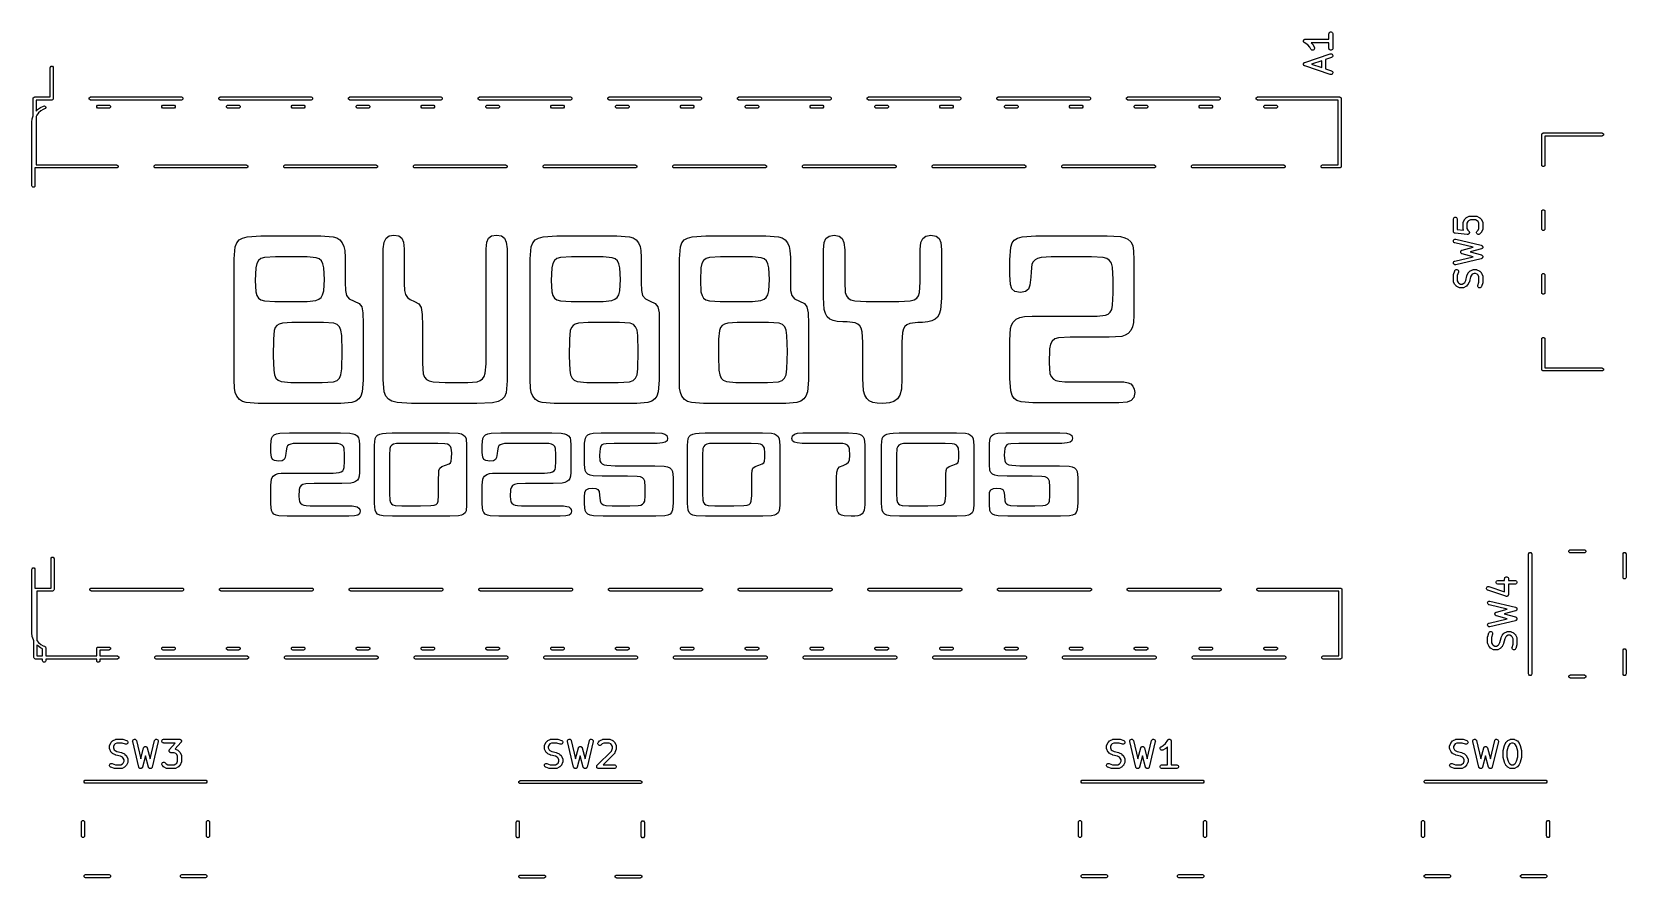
# Model space of a CAD drawing. Extents: x 187.8 to 250.3, y -128.1 to -95.
import ezdxf

# ---------------------------------------------------------------- set-up
doc = ezdxf.new("R2010")
doc.units = 0
doc.layers.add('BLACK', color=7, linetype='CONTINUOUS')

msp = doc.modelspace()

# ---------------------------------------------------------------- linework, layer by layer
at = {"layer": 'BLACK', "linetype": 'CONTINUOUS'}
for p, q in [((237.664819, -95.340561), (237.66626, -95.333276)), ((237.66626, -95.347765), (237.664819, -95.340561)), ((237.66626, -95.32585), (237.669072, -95.319061)), ((237.66626, -95.333276), (237.66626, -95.32585)), ((237.66626, -95.355114), (237.66626, -95.347765)), ((237.669101, -95.361974), (237.66626, -95.355114)), ((237.669072, -95.319061), (237.670498, -95.311853)), ((237.670558, -95.369255), (237.669101, -95.361974)), ((237.670498, -95.311853), (237.674617, -95.305674)), ((237.674646, -95.37536), (237.670558, -95.369255)), ((237.674617, -95.305674), (237.677459, -95.298814)), ((237.677459, -95.38215), (237.674646, -95.37536)), ((237.677459, -95.298814), (237.682654, -95.293618)), ((237.682709, -95.3874), (237.677459, -95.38215)), ((237.682654, -95.293618), (237.686731, -95.287504)), ((237.686841, -95.39357), (237.682709, -95.3874)), ((237.686731, -95.287504), (237.6929, -95.283372)), ((237.698099, -95.40279), (237.686841, -95.39357)), ((237.6929, -95.283372), (237.698151, -95.278122)), ((237.698151, -95.402842), (237.698099, -95.40279)), ((237.698151, -95.278122), (237.70494, -95.275309)), ((237.698173, -95.402851), (237.698151, -95.402842)), ((237.698216, -95.402886), (237.698173, -95.402851)), ((237.834894, -95.494004), (237.698216, -95.402886)), ((237.70494, -95.275309), (237.711046, -95.271221)), ((237.711046, -95.271221), (237.718326, -95.269764)), ((237.718326, -95.269764), (237.725187, -95.266923)), ((237.725187, -95.266923), (237.739663, -95.265497)), ((237.739663, -95.265497), (237.73974, -95.265482)), ((237.73974, -95.265482), (237.739766, -95.265487)), ((237.739766, -95.265487), (237.739819, -95.265482)), ((237.739819, -95.265482), (238.664819, -95.265482)), ((237.916275, -95.575385), (237.834894, -95.494004)), ((238.664819, -95.415482), (237.968504, -95.415482)), ((237.968504, -95.415482), (238.030947, -95.477925)), ((238.030947, -95.477925), (238.035667, -95.483675)), ((238.035667, -95.483675), (238.037164, -95.484974)), ((238.037164, -95.484974), (238.038583, -95.487228)), ((238.038583, -95.487228), (238.040275, -95.48929)), ((238.040275, -95.48929), (238.041033, -95.491122)), ((238.041033, -95.491122), (238.044996, -95.497417)), ((238.044996, -95.497417), (238.092615, -95.592655)), ((238.664819, -95.054768), (238.66626, -95.040136)), ((238.664819, -95.265482), (238.664819, -95.054768)), ((238.664819, -95.626196), (238.664819, -95.415482)), ((238.66626, -95.040136), (238.677459, -95.0131)), ((238.677459, -95.0131), (238.698151, -94.992408)), ((238.698151, -94.992408), (238.725187, -94.981209)), ((238.725187, -94.981209), (238.754451, -94.981209)), ((238.754451, -94.981209), (238.781487, -94.992408)), ((238.781487, -94.992408), (238.802179, -95.0131)), ((238.802179, -95.0131), (238.813378, -95.040136)), ((238.813378, -95.040136), (238.814819, -95.054768)), ((238.814819, -95.054768), (238.814819, -95.626196)), ((237.698627, -96.183598), (237.702676, -96.180087)), ((237.702676, -96.180087), (237.716102, -96.174093)), ((237.716102, -96.174093), (238.716102, -95.84076)), ((237.958451, -95.659737), (237.916275, -95.575385)), ((237.966283, -95.67218), (237.958451, -95.659737)), ((237.988391, -95.691353), (237.966283, -95.67218)), ((238.379104, -96.111205), (237.976989, -96.245244)), ((238.016152, -95.700607), (237.988391, -95.691353)), ((238.045342, -95.698533), (238.016152, -95.700607)), ((238.071517, -95.685445), (238.045342, -95.698533)), ((238.09069, -95.663338), (238.071517, -95.685445)), ((238.099944, -95.635576), (238.09069, -95.663338)), ((238.092615, -95.592655), (238.09787, -95.606386)), ((238.09787, -95.606386), (238.099944, -95.635576)), ((238.379104, -96.379282), (238.379104, -96.111205)), ((238.763536, -95.983062), (238.529104, -96.061205)), ((238.529104, -96.061205), (238.529104, -96.429282)), ((238.66626, -95.640828), (238.664819, -95.626196)), ((238.677459, -95.667864), (238.66626, -95.640828)), ((238.698151, -95.688556), (238.677459, -95.667864)), ((238.725187, -95.699755), (238.698151, -95.688556)), ((238.716102, -95.84076), (238.730438, -95.8375)), ((238.754451, -95.699755), (238.725187, -95.699755)), ((238.730438, -95.8375), (238.759628, -95.839575)), ((238.781487, -95.688556), (238.754451, -95.699755)), ((238.759628, -95.839575), (238.785802, -95.852661)), ((238.776961, -95.977068), (238.763536, -95.983062)), ((238.799068, -95.957894), (238.776961, -95.977068)), ((238.802179, -95.667864), (238.781487, -95.688556)), ((238.785802, -95.852661), (238.804976, -95.874769)), ((238.812155, -95.931721), (238.799068, -95.957894)), ((238.813378, -95.640828), (238.802179, -95.667864)), ((238.804976, -95.874769), (238.81423, -95.902531)), ((238.81423, -95.902531), (238.812155, -95.931721)), ((238.814819, -95.626196), (238.813378, -95.640828)), ((188.57, -96.38), (188.574567, -96.357039)), ((188.57, -97.53), (188.57, -96.38)), ((188.574567, -96.357039), (188.607039, -96.324567)), ((188.607039, -96.324567), (188.652961, -96.324567)), ((188.652961, -96.324567), (188.685433, -96.357039)), ((188.685433, -96.357039), (188.69, -96.38)), ((188.69, -96.38), (188.69, -97.59)), ((237.665408, -96.235864), (237.667103, -96.230778)), ((237.666074, -96.245244), (237.665408, -96.235864)), ((237.665408, -96.254624), (237.666074, -96.245244)), ((237.667103, -96.259709), (237.665408, -96.254624)), ((237.667103, -96.230778), (237.667483, -96.225434)), ((237.667483, -96.265054), (237.667103, -96.259709)), ((237.667483, -96.225434), (237.671687, -96.217024)), ((237.671687, -96.273463), (237.667483, -96.265054)), ((237.671687, -96.217024), (237.674662, -96.208101)), ((237.674662, -96.282387), (237.671687, -96.273463)), ((237.674662, -96.208101), (237.678173, -96.204052)), ((237.678173, -96.286435), (237.674662, -96.282387)), ((237.678173, -96.204052), (237.680569, -96.199261)), ((237.680569, -96.291227), (237.678173, -96.286435)), ((237.680569, -96.199261), (237.687673, -96.193098)), ((237.687673, -96.297389), (237.680569, -96.291227)), ((237.687673, -96.193098), (237.693836, -96.185994)), ((237.693836, -96.304494), (237.687673, -96.297389)), ((237.693836, -96.185994), (237.698627, -96.183598)), ((237.698627, -96.306889), (237.693836, -96.304494)), ((237.702676, -96.310401), (237.698627, -96.306889)), ((237.716102, -96.316395), (237.702676, -96.310401)), ((238.716102, -96.649728), (237.716102, -96.316395)), ((237.976989, -96.245244), (238.379104, -96.379282)), ((238.529104, -96.429282), (238.763536, -96.507426)), ((238.730438, -96.652988), (238.716102, -96.649728)), ((238.759628, -96.650913), (238.730438, -96.652988)), ((238.785802, -96.637827), (238.759628, -96.650913)), ((238.763536, -96.507426), (238.776961, -96.51342)), ((238.776961, -96.51342), (238.799068, -96.532594)), ((238.804976, -96.615719), (238.785802, -96.637827)), ((238.799068, -96.532594), (238.812155, -96.558767)), ((238.81423, -96.587957), (238.804976, -96.615719)), ((238.812155, -96.558767), (238.81423, -96.587957)), ((187.9, -97.59), (187.904567, -97.567039)), ((187.9, -98.27174), (187.9, -97.59)), ((187.904567, -97.567039), (187.937039, -97.534567)), ((187.937039, -97.534567), (187.96, -97.53)), ((187.96, -97.53), (188.57, -97.53)), ((188.63, -97.65), (188.02, -97.65)), ((188.02, -97.65), (188.02, -98.079485)), ((188.02, -98.079485), (188.070861, -98.022834)), ((188.070861, -98.022834), (188.183803, -97.940456)), ((188.183803, -97.940456), (188.311381, -97.883307)), ((188.293916, -98.015294), (188.194106, -98.073194)), ((188.348745, -97.997342), (188.293916, -98.015294)), ((188.311381, -97.883307), (188.348463, -97.883215)), ((188.348463, -97.883215), (188.378517, -97.904937)), ((188.378691, -97.975471), (188.348745, -97.997341)), ((188.348745, -97.997341), (188.348745, -97.997342)), ((188.378517, -97.904937), (188.390063, -97.940175)), ((188.390063, -97.940175), (188.378691, -97.975471)), ((188.652961, -97.645433), (188.63, -97.65)), ((188.685433, -97.612961), (188.652961, -97.645433)), ((188.69, -97.59), (188.685433, -97.612961)), ((190.094567, -97.567039), (190.127039, -97.534567)), ((190.094567, -97.612961), (190.094567, -97.567039)), ((190.127039, -97.645433), (190.094567, -97.612961)), ((190.127039, -97.534567), (190.15, -97.53)), ((190.15, -97.65), (190.127039, -97.645433)), ((190.15, -97.53), (193.71, -97.53)), ((193.71, -97.65), (190.15, -97.65)), ((190.394567, -97.887039), (190.427039, -97.854567)), ((190.394567, -97.932961), (190.394567, -97.887039)), ((190.427039, -97.965433), (190.394567, -97.932961)), ((190.427039, -97.854567), (190.45, -97.85)), ((190.45, -97.97), (190.427039, -97.965433)), ((190.45, -97.85), (190.87, -97.85)), ((190.87, -97.97), (190.45, -97.97)), ((190.87, -97.85), (190.892961, -97.854567)), ((190.892961, -97.965433), (190.87, -97.97)), ((190.892961, -97.854567), (190.925433, -97.887039)), ((190.925433, -97.932961), (190.892961, -97.965433)), ((190.925433, -97.887039), (190.925433, -97.932961)), ((192.934567, -97.887039), (192.967039, -97.854567)), ((192.934567, -97.932961), (192.934567, -97.887039)), ((192.967039, -97.965433), (192.934567, -97.932961)), ((192.967039, -97.854567), (192.99, -97.85)), ((192.99, -97.97), (192.967039, -97.965433)), ((192.99, -97.85), (193.41, -97.85)), ((193.41, -97.97), (192.99, -97.97)), ((193.41, -97.85), (193.432961, -97.854567)), ((193.432961, -97.965433), (193.41, -97.97)), ((193.432961, -97.854567), (193.465433, -97.887039)), ((193.465433, -97.932961), (193.432961, -97.965433)), ((193.465433, -97.887039), (193.465433, -97.932961)), ((193.71, -97.53), (193.732961, -97.534567)), ((193.732961, -97.645433), (193.71, -97.65)), ((193.732961, -97.534567), (193.765433, -97.567039)), ((193.765433, -97.612961), (193.732961, -97.645433)), ((193.765433, -97.567039), (193.765433, -97.612961)), ((195.174567, -97.567039), (195.207039, -97.534567)), ((195.174567, -97.612961), (195.174567, -97.567039)), ((195.207039, -97.645433), (195.174567, -97.612961)), ((195.207039, -97.534567), (195.23, -97.53)), ((195.23, -97.65), (195.207039, -97.645433)), ((195.23, -97.53), (198.79, -97.53)), ((198.79, -97.65), (195.23, -97.65)), ((195.474567, -97.887039), (195.507039, -97.854567)), ((195.474567, -97.932961), (195.474567, -97.887039)), ((195.507039, -97.965433), (195.474567, -97.932961)), ((195.507039, -97.854567), (195.53, -97.85)), ((195.53, -97.97), (195.507039, -97.965433)), ((195.53, -97.85), (195.95, -97.85)), ((195.95, -97.97), (195.53, -97.97)), ((195.95, -97.85), (195.972961, -97.854567)), ((195.972961, -97.965433), (195.95, -97.97)), ((195.972961, -97.854567), (196.005433, -97.887039)), ((196.005433, -97.932961), (195.972961, -97.965433)), ((196.005433, -97.887039), (196.005433, -97.932961)), ((198.014567, -97.887039), (198.047039, -97.854567)), ((198.014567, -97.932961), (198.014567, -97.887039)), ((198.047039, -97.965433), (198.014567, -97.932961)), ((198.047039, -97.854567), (198.07, -97.85)), ((198.07, -97.97), (198.047039, -97.965433)), ((198.07, -97.85), (198.49, -97.85)), ((198.49, -97.97), (198.07, -97.97)), ((198.49, -97.85), (198.512961, -97.854567)), ((198.512961, -97.965433), (198.49, -97.97)), ((198.512961, -97.854567), (198.545433, -97.887039)), ((198.545433, -97.932961), (198.512961, -97.965433)), ((198.545433, -97.887039), (198.545433, -97.932961)), ((198.79, -97.53), (198.812961, -97.534567)), ((198.812961, -97.645433), (198.79, -97.65)), ((198.812961, -97.534567), (198.845433, -97.567039)), ((198.845433, -97.612961), (198.812961, -97.645433)), ((198.845433, -97.567039), (198.845433, -97.612961)), ((200.254567, -97.567039), (200.287039, -97.534567)), ((200.254567, -97.612961), (200.254567, -97.567039)), ((200.287039, -97.645433), (200.254567, -97.612961)), ((200.287039, -97.534567), (200.31, -97.53)), ((200.31, -97.65), (200.287039, -97.645433)), ((200.31, -97.53), (203.87, -97.53)), ((203.87, -97.65), (200.31, -97.65)), ((200.554567, -97.887039), (200.587039, -97.854567)), ((200.554567, -97.932961), (200.554567, -97.887039)), ((200.587039, -97.965433), (200.554567, -97.932961)), ((200.587039, -97.854567), (200.61, -97.85)), ((200.61, -97.97), (200.587039, -97.965433)), ((200.61, -97.85), (201.03, -97.85)), ((201.03, -97.97), (200.61, -97.97)), ((201.03, -97.85), (201.052961, -97.854567)), ((201.052961, -97.965433), (201.03, -97.97)), ((201.052961, -97.854567), (201.085433, -97.887039)), ((201.085433, -97.932961), (201.052961, -97.965433)), ((201.085433, -97.887039), (201.085433, -97.932961)), ((203.094567, -97.887039), (203.127039, -97.854567)), ((203.094567, -97.932961), (203.094567, -97.887039)), ((203.127039, -97.965433), (203.094567, -97.932961)), ((203.127039, -97.854567), (203.15, -97.85)), ((203.15, -97.97), (203.127039, -97.965433)), ((203.15, -97.85), (203.57, -97.85)), ((203.57, -97.97), (203.15, -97.97)), ((203.57, -97.85), (203.592961, -97.854567)), ((203.592961, -97.965433), (203.57, -97.97)), ((203.592961, -97.854567), (203.625433, -97.887039)), ((203.625433, -97.932961), (203.592961, -97.965433)), ((203.625433, -97.887039), (203.625433, -97.932961)), ((203.87, -97.53), (203.892961, -97.534567)), ((203.892961, -97.645433), (203.87, -97.65)), ((203.892961, -97.534567), (203.925433, -97.567039)), ((203.925433, -97.612961), (203.892961, -97.645433)), ((203.925433, -97.567039), (203.925433, -97.612961)), ((205.334567, -97.567039), (205.367039, -97.534567)), ((205.334567, -97.612961), (205.334567, -97.567039)), ((205.367039, -97.645433), (205.334567, -97.612961)), ((205.367039, -97.534567), (205.39, -97.53)), ((205.39, -97.65), (205.367039, -97.645433)), ((205.39, -97.53), (208.95, -97.53)), ((208.95, -97.65), (205.39, -97.65)), ((205.634567, -97.887039), (205.667039, -97.854567)), ((205.634567, -97.932961), (205.634567, -97.887039)), ((205.667039, -97.965433), (205.634567, -97.932961)), ((205.667039, -97.854567), (205.69, -97.85)), ((205.69, -97.97), (205.667039, -97.965433)), ((205.69, -97.85), (206.11, -97.85)), ((206.11, -97.97), (205.69, -97.97)), ((206.11, -97.85), (206.132961, -97.854567)), ((206.132961, -97.965433), (206.11, -97.97)), ((206.132961, -97.854567), (206.165433, -97.887039)), ((206.165433, -97.932961), (206.132961, -97.965433)), ((206.165433, -97.887039), (206.165433, -97.932961)), ((208.174567, -97.887039), (208.207039, -97.854567)), ((208.174567, -97.932961), (208.174567, -97.887039)), ((208.207039, -97.965433), (208.174567, -97.932961)), ((208.207039, -97.854567), (208.23, -97.85)), ((208.23, -97.97), (208.207039, -97.965433)), ((208.23, -97.85), (208.65, -97.85)), ((208.65, -97.97), (208.23, -97.97)), ((208.65, -97.85), (208.672961, -97.854567)), ((208.672961, -97.965433), (208.65, -97.97)), ((208.672961, -97.854567), (208.705433, -97.887039)), ((208.705433, -97.932961), (208.672961, -97.965433)), ((208.705433, -97.887039), (208.705433, -97.932961)), ((208.95, -97.53), (208.972961, -97.534567)), ((208.972961, -97.645433), (208.95, -97.65)), ((208.972961, -97.534567), (209.005433, -97.567039)), ((209.005433, -97.612961), (208.972961, -97.645433)), ((209.005433, -97.567039), (209.005433, -97.612961)), ((210.414567, -97.567039), (210.447039, -97.534567)), ((210.414567, -97.612961), (210.414567, -97.567039)), ((210.447039, -97.645433), (210.414567, -97.612961)), ((210.447039, -97.534567), (210.47, -97.53)), ((210.47, -97.65), (210.447039, -97.645433)), ((210.47, -97.53), (214.03, -97.53)), ((214.03, -97.65), (210.47, -97.65)), ((210.714567, -97.887039), (210.747039, -97.854567)), ((210.714567, -97.932961), (210.714567, -97.887039)), ((210.747039, -97.965433), (210.714567, -97.932961)), ((210.747039, -97.854567), (210.77, -97.85)), ((210.77, -97.97), (210.747039, -97.965433)), ((210.77, -97.85), (211.19, -97.85)), ((211.19, -97.97), (210.77, -97.97)), ((211.19, -97.85), (211.212961, -97.854567)), ((211.212961, -97.965433), (211.19, -97.97)), ((211.212961, -97.854567), (211.245433, -97.887039)), ((211.245433, -97.932961), (211.212961, -97.965433)), ((211.245433, -97.887039), (211.245433, -97.932961)), ((213.254567, -97.887039), (213.287039, -97.854567)), ((213.254567, -97.932961), (213.254567, -97.887039)), ((213.287039, -97.965433), (213.254567, -97.932961)), ((213.287039, -97.854567), (213.31, -97.85)), ((213.31, -97.97), (213.287039, -97.965433)), ((213.31, -97.85), (213.73, -97.85)), ((213.73, -97.97), (213.31, -97.97)), ((213.73, -97.85), (213.752961, -97.854567)), ((213.752961, -97.965433), (213.73, -97.97)), ((213.752961, -97.854567), (213.785433, -97.887039)), ((213.785433, -97.932961), (213.752961, -97.965433)), ((213.785433, -97.887039), (213.785433, -97.932961)), ((214.03, -97.53), (214.052961, -97.534567)), ((214.052961, -97.645433), (214.03, -97.65)), ((214.052961, -97.534567), (214.085433, -97.567039)), ((214.085433, -97.612961), (214.052961, -97.645433)), ((214.085433, -97.567039), (214.085433, -97.612961)), ((215.494567, -97.567039), (215.527039, -97.534567)), ((215.494567, -97.612961), (215.494567, -97.567039)), ((215.527039, -97.645433), (215.494567, -97.612961)), ((215.527039, -97.534567), (215.55, -97.53)), ((215.55, -97.65), (215.527039, -97.645433)), ((215.55, -97.53), (219.11, -97.53)), ((219.11, -97.65), (215.55, -97.65)), ((215.794567, -97.887039), (215.827039, -97.854567)), ((215.794567, -97.932961), (215.794567, -97.887039)), ((215.827039, -97.965433), (215.794567, -97.932961)), ((215.827039, -97.854567), (215.85, -97.85)), ((215.85, -97.97), (215.827039, -97.965433)), ((215.85, -97.85), (216.27, -97.85)), ((216.27, -97.97), (215.85, -97.97)), ((216.27, -97.85), (216.292961, -97.854567)), ((216.292961, -97.965433), (216.27, -97.97)), ((216.292961, -97.854567), (216.325433, -97.887039)), ((216.325433, -97.932961), (216.292961, -97.965433)), ((216.325433, -97.887039), (216.325433, -97.932961)), ((218.334567, -97.887039), (218.367039, -97.854567)), ((218.334567, -97.932961), (218.334567, -97.887039)), ((218.367039, -97.965433), (218.334567, -97.932961)), ((218.367039, -97.854567), (218.39, -97.85)), ((218.39, -97.97), (218.367039, -97.965433)), ((218.39, -97.85), (218.81, -97.85)), ((218.81, -97.97), (218.39, -97.97)), ((218.81, -97.85), (218.832961, -97.854567)), ((218.832961, -97.965433), (218.81, -97.97)), ((218.832961, -97.854567), (218.865433, -97.887039)), ((218.865433, -97.932961), (218.832961, -97.965433)), ((218.865433, -97.887039), (218.865433, -97.932961)), ((219.11, -97.53), (219.132961, -97.534567)), ((219.132961, -97.645433), (219.11, -97.65)), ((219.132961, -97.534567), (219.165433, -97.567039)), ((219.165433, -97.612961), (219.132961, -97.645433)), ((219.165433, -97.567039), (219.165433, -97.612961)), ((220.574567, -97.567039), (220.607039, -97.534567)), ((220.574567, -97.612961), (220.574567, -97.567039)), ((220.607039, -97.645433), (220.574567, -97.612961)), ((220.607039, -97.534567), (220.63, -97.53)), ((220.63, -97.65), (220.607039, -97.645433)), ((220.63, -97.53), (224.19, -97.53)), ((224.19, -97.65), (220.63, -97.65)), ((220.874567, -97.887039), (220.907039, -97.854567)), ((220.874567, -97.932961), (220.874567, -97.887039)), ((220.907039, -97.965433), (220.874567, -97.932961)), ((220.907039, -97.854567), (220.93, -97.85)), ((220.93, -97.97), (220.907039, -97.965433)), ((220.93, -97.85), (221.35, -97.85)), ((221.35, -97.97), (220.93, -97.97)), ((221.35, -97.85), (221.372961, -97.854567)), ((221.372961, -97.965433), (221.35, -97.97)), ((221.372961, -97.854567), (221.405433, -97.887039)), ((221.405433, -97.932961), (221.372961, -97.965433)), ((221.405433, -97.887039), (221.405433, -97.932961)), ((223.414567, -97.887039), (223.447039, -97.854567)), ((223.414567, -97.932961), (223.414567, -97.887039)), ((223.447039, -97.965433), (223.414567, -97.932961)), ((223.447039, -97.854567), (223.47, -97.85)), ((223.47, -97.97), (223.447039, -97.965433)), ((223.47, -97.85), (223.89, -97.85)), ((223.89, -97.97), (223.47, -97.97)), ((223.89, -97.85), (223.912961, -97.854567)), ((223.912961, -97.965433), (223.89, -97.97)), ((223.912961, -97.854567), (223.945433, -97.887039)), ((223.945433, -97.932961), (223.912961, -97.965433)), ((223.945433, -97.887039), (223.945433, -97.932961)), ((224.19, -97.53), (224.212961, -97.534567)), ((224.212961, -97.645433), (224.19, -97.65)), ((224.212961, -97.534567), (224.245433, -97.567039)), ((224.245433, -97.612961), (224.212961, -97.645433)), ((224.245433, -97.567039), (224.245433, -97.612961)), ((225.654567, -97.567039), (225.687039, -97.534567)), ((225.654567, -97.612961), (225.654567, -97.567039)), ((225.687039, -97.645433), (225.654567, -97.612961)), ((225.687039, -97.534567), (225.71, -97.53)), ((225.71, -97.65), (225.687039, -97.645433)), ((225.71, -97.53), (229.27, -97.53)), ((229.27, -97.65), (225.71, -97.65)), ((225.954567, -97.887039), (225.987039, -97.854567)), ((225.954567, -97.932961), (225.954567, -97.887039)), ((225.987039, -97.965433), (225.954567, -97.932961)), ((225.987039, -97.854567), (226.01, -97.85)), ((226.01, -97.97), (225.987039, -97.965433)), ((226.01, -97.85), (226.43, -97.85)), ((226.43, -97.97), (226.01, -97.97)), ((226.43, -97.85), (226.452961, -97.854567)), ((226.452961, -97.965433), (226.43, -97.97)), ((226.452961, -97.854567), (226.485433, -97.887039)), ((226.485433, -97.932961), (226.452961, -97.965433)), ((226.485433, -97.887039), (226.485433, -97.932961)), ((228.494567, -97.887039), (228.527039, -97.854567)), ((228.494567, -97.932961), (228.494567, -97.887039)), ((228.527039, -97.965433), (228.494567, -97.932961)), ((228.527039, -97.854567), (228.55, -97.85)), ((228.55, -97.97), (228.527039, -97.965433)), ((228.55, -97.85), (228.97, -97.85)), ((228.97, -97.97), (228.55, -97.97)), ((228.97, -97.85), (228.992961, -97.854567)), ((228.992961, -97.965433), (228.97, -97.97)), ((228.992961, -97.854567), (229.025433, -97.887039)), ((229.025433, -97.932961), (228.992961, -97.965433)), ((229.025433, -97.887039), (229.025433, -97.932961)), ((229.27, -97.53), (229.292961, -97.534567)), ((229.292961, -97.645433), (229.27, -97.65)), ((229.292961, -97.534567), (229.325433, -97.567039)), ((229.325433, -97.612961), (229.292961, -97.645433)), ((229.325433, -97.567039), (229.325433, -97.612961)), ((230.734567, -97.567039), (230.767039, -97.534567)), ((230.734567, -97.612961), (230.734567, -97.567039)), ((230.767039, -97.645433), (230.734567, -97.612961)), ((230.767039, -97.534567), (230.79, -97.53)), ((230.79, -97.65), (230.767039, -97.645433)), ((230.79, -97.53), (234.35, -97.53)), ((234.35, -97.65), (230.79, -97.65)), ((231.034567, -97.887039), (231.067039, -97.854567)), ((231.034567, -97.932961), (231.034567, -97.887039)), ((231.067039, -97.965433), (231.034567, -97.932961)), ((231.067039, -97.854567), (231.09, -97.85)), ((231.09, -97.97), (231.067039, -97.965433)), ((231.09, -97.85), (231.51, -97.85)), ((231.51, -97.97), (231.09, -97.97)), ((231.51, -97.85), (231.532961, -97.854567)), ((231.532961, -97.965433), (231.51, -97.97)), ((231.532961, -97.854567), (231.565433, -97.887039)), ((231.565433, -97.932961), (231.532961, -97.965433)), ((231.565433, -97.887039), (231.565433, -97.932961)), ((233.574567, -97.887039), (233.607039, -97.854567)), ((233.574567, -97.932961), (233.574567, -97.887039)), ((233.607039, -97.965433), (233.574567, -97.932961)), ((233.607039, -97.854567), (233.63, -97.85)), ((233.63, -97.97), (233.607039, -97.965433)), ((233.63, -97.85), (234.05, -97.85)), ((234.05, -97.97), (233.63, -97.97)), ((234.05, -97.85), (234.072961, -97.854567)), ((234.072961, -97.965433), (234.05, -97.97)), ((234.072961, -97.854567), (234.105433, -97.887039)), ((234.105433, -97.932961), (234.072961, -97.965433)), ((234.105433, -97.887039), (234.105433, -97.932961)), ((234.35, -97.53), (234.372961, -97.534567)), ((234.372961, -97.645433), (234.35, -97.65)), ((234.372961, -97.534567), (234.405433, -97.567039)), ((234.405433, -97.612961), (234.372961, -97.645433)), ((234.405433, -97.567039), (234.405433, -97.612961)), ((235.814567, -97.567039), (235.847039, -97.534567)), ((235.814567, -97.612961), (235.814567, -97.567039)), ((235.847039, -97.645433), (235.814567, -97.612961)), ((235.847039, -97.534567), (235.87, -97.53)), ((235.87, -97.65), (235.847039, -97.645433)), ((235.87, -97.53), (239.08, -97.53)), ((239.02, -97.65), (235.87, -97.65)), ((236.114567, -97.887039), (236.147039, -97.854567)), ((236.114567, -97.932961), (236.114567, -97.887039)), ((236.147039, -97.965433), (236.114567, -97.932961)), ((236.147039, -97.854567), (236.17, -97.85)), ((236.17, -97.97), (236.147039, -97.965433)), ((236.17, -97.85), (236.59, -97.85)), ((236.59, -97.97), (236.17, -97.97)), ((236.59, -97.85), (236.612961, -97.854567)), ((236.612961, -97.965433), (236.59, -97.97)), ((236.612961, -97.854567), (236.645433, -97.887039)), ((236.645433, -97.932961), (236.612961, -97.965433)), ((236.645433, -97.887039), (236.645433, -97.932961)), ((239.02, -100.19), (239.02, -97.65)), ((239.08, -97.53), (239.102961, -97.534567)), ((239.102961, -97.534567), (239.135433, -97.567039)), ((239.135433, -97.567039), (239.14, -97.59)), ((239.14, -97.59), (239.14, -100.25)), ((187.85, -98.52), (187.864584, -98.38097)), ((187.85, -101.01), (187.85, -98.52)), ((187.864584, -98.38097), (187.9, -98.27174)), ((188.040777, -98.243979), (188.02, -98.290748)), ((188.02, -98.290748), (188.02, -100.19)), ((188.108484, -98.150545), (188.040777, -98.243979)), ((188.194106, -98.073194), (188.108484, -98.150545)), ((247, -99), (247.004567, -98.977039)), ((247, -100.2), (247, -99)), ((247.004567, -98.977039), (247.037039, -98.944567)), ((247.037039, -98.944567), (247.06, -98.94)), ((247.06, -98.94), (249.36, -98.94)), ((249.36, -99.06), (247.12, -99.06)), ((247.12, -99.06), (247.12, -100.2)), ((249.36, -98.94), (249.382961, -98.944567)), ((249.382961, -99.055433), (249.36, -99.06)), ((249.382961, -98.944567), (249.415433, -98.977039)), ((249.415433, -99.022961), (249.382961, -99.055433)), ((249.415433, -98.977039), (249.415433, -99.022961)), ((191.17, -100.31), (187.97, -100.31)), ((187.97, -100.31), (187.97, -101.01)), ((188.02, -100.19), (191.17, -100.19)), ((191.17, -100.19), (191.192961, -100.194567)), ((191.192961, -100.305433), (191.17, -100.31)), ((191.192961, -100.194567), (191.225433, -100.227039)), ((191.225433, -100.272961), (191.192961, -100.305433)), ((191.225433, -100.227039), (191.225433, -100.272961)), ((192.634567, -100.227039), (192.667039, -100.194567)), ((192.634567, -100.272961), (192.634567, -100.227039)), ((192.667039, -100.305433), (192.634567, -100.272961)), ((192.667039, -100.194567), (192.69, -100.19)), ((192.69, -100.31), (192.667039, -100.305433)), ((192.69, -100.19), (196.25, -100.19)), ((196.25, -100.31), (192.69, -100.31)), ((196.25, -100.19), (196.272961, -100.194567)), ((196.272961, -100.305433), (196.25, -100.31)), ((196.272961, -100.194567), (196.305433, -100.227039)), ((196.305433, -100.272961), (196.272961, -100.305433)), ((196.305433, -100.227039), (196.305433, -100.272961)), ((197.714567, -100.227039), (197.747039, -100.194567)), ((197.714567, -100.272961), (197.714567, -100.227039)), ((197.747039, -100.305433), (197.714567, -100.272961)), ((197.747039, -100.194567), (197.77, -100.19)), ((197.77, -100.31), (197.747039, -100.305433)), ((197.77, -100.19), (201.33, -100.19)), ((201.33, -100.31), (197.77, -100.31)), ((201.33, -100.19), (201.352961, -100.194567)), ((201.352961, -100.305433), (201.33, -100.31)), ((201.352961, -100.194567), (201.385433, -100.227039)), ((201.385433, -100.272961), (201.352961, -100.305433)), ((201.385433, -100.227039), (201.385433, -100.272961)), ((202.794567, -100.227039), (202.827039, -100.194567)), ((202.794567, -100.272961), (202.794567, -100.227039)), ((202.827039, -100.305433), (202.794567, -100.272961)), ((202.827039, -100.194567), (202.85, -100.19)), ((202.85, -100.31), (202.827039, -100.305433)), ((202.85, -100.19), (206.41, -100.19)), ((206.41, -100.31), (202.85, -100.31)), ((206.41, -100.19), (206.432961, -100.194567)), ((206.432961, -100.305433), (206.41, -100.31)), ((206.432961, -100.194567), (206.465433, -100.227039)), ((206.465433, -100.272961), (206.432961, -100.305433)), ((206.465433, -100.227039), (206.465433, -100.272961)), ((207.874567, -100.227039), (207.907039, -100.194567)), ((207.874567, -100.272961), (207.874567, -100.227039)), ((207.907039, -100.305433), (207.874567, -100.272961)), ((207.907039, -100.194567), (207.93, -100.19)), ((207.93, -100.31), (207.907039, -100.305433)), ((207.93, -100.19), (211.49, -100.19)), ((211.49, -100.31), (207.93, -100.31)), ((211.49, -100.19), (211.512961, -100.194567)), ((211.512961, -100.305433), (211.49, -100.31)), ((211.512961, -100.194567), (211.545433, -100.227039)), ((211.545433, -100.272961), (211.512961, -100.305433)), ((211.545433, -100.227039), (211.545433, -100.272961)), ((212.954567, -100.227039), (212.987039, -100.194567)), ((212.954567, -100.272961), (212.954567, -100.227039)), ((212.987039, -100.305433), (212.954567, -100.272961)), ((212.987039, -100.194567), (213.01, -100.19)), ((213.01, -100.31), (212.987039, -100.305433)), ((213.01, -100.19), (216.57, -100.19)), ((216.57, -100.31), (213.01, -100.31)), ((216.57, -100.19), (216.592961, -100.194567)), ((216.592961, -100.305433), (216.57, -100.31)), ((216.592961, -100.194567), (216.625433, -100.227039)), ((216.625433, -100.272961), (216.592961, -100.305433)), ((216.625433, -100.227039), (216.625433, -100.272961)), ((218.034567, -100.227039), (218.067039, -100.194567)), ((218.034567, -100.272961), (218.034567, -100.227039)), ((218.067039, -100.305433), (218.034567, -100.272961)), ((218.067039, -100.194567), (218.09, -100.19)), ((218.09, -100.31), (218.067039, -100.305433)), ((218.09, -100.19), (221.65, -100.19)), ((221.65, -100.31), (218.09, -100.31)), ((221.65, -100.19), (221.672961, -100.194567)), ((221.672961, -100.305433), (221.65, -100.31)), ((221.672961, -100.194567), (221.705433, -100.227039)), ((221.705433, -100.272961), (221.672961, -100.305433)), ((221.705433, -100.227039), (221.705433, -100.272961)), ((223.114567, -100.227039), (223.147039, -100.194567)), ((223.114567, -100.272961), (223.114567, -100.227039)), ((223.147039, -100.305433), (223.114567, -100.272961)), ((223.147039, -100.194567), (223.17, -100.19)), ((223.17, -100.31), (223.147039, -100.305433)), ((223.17, -100.19), (226.73, -100.19)), ((226.73, -100.31), (223.17, -100.31)), ((226.73, -100.19), (226.752961, -100.194567)), ((226.752961, -100.305433), (226.73, -100.31)), ((226.752961, -100.194567), (226.785433, -100.227039)), ((226.785433, -100.272961), (226.752961, -100.305433)), ((226.785433, -100.227039), (226.785433, -100.272961)), ((228.194567, -100.227039), (228.227039, -100.194567)), ((228.194567, -100.272961), (228.194567, -100.227039)), ((228.227039, -100.305433), (228.194567, -100.272961)), ((228.227039, -100.194567), (228.25, -100.19)), ((228.25, -100.31), (228.227039, -100.305433)), ((228.25, -100.19), (231.81, -100.19)), ((231.81, -100.31), (228.25, -100.31)), ((231.81, -100.19), (231.832961, -100.194567)), ((231.832961, -100.305433), (231.81, -100.31)), ((231.832961, -100.194567), (231.865433, -100.227039)), ((231.865433, -100.272961), (231.832961, -100.305433)), ((231.865433, -100.227039), (231.865433, -100.272961)), ((233.274567, -100.227039), (233.307039, -100.194567)), ((233.274567, -100.272961), (233.274567, -100.227039)), ((233.307039, -100.305433), (233.274567, -100.272961)), ((233.307039, -100.194567), (233.33, -100.19)), ((233.33, -100.31), (233.307039, -100.305433)), ((233.33, -100.19), (236.89, -100.19)), ((236.89, -100.31), (233.33, -100.31)), ((236.89, -100.19), (236.912961, -100.194567)), ((236.912961, -100.305433), (236.89, -100.31)), ((236.912961, -100.194567), (236.945433, -100.227039)), ((236.945433, -100.272961), (236.912961, -100.305433)), ((236.945433, -100.227039), (236.945433, -100.272961)), ((238.354567, -100.227039), (238.387039, -100.194567)), ((238.354567, -100.272961), (238.354567, -100.227039)), ((238.387039, -100.305433), (238.354567, -100.272961)), ((238.387039, -100.194567), (238.41, -100.19)), ((238.41, -100.31), (238.387039, -100.305433)), ((238.41, -100.19), (239.02, -100.19)), ((239.08, -100.31), (238.41, -100.31)), ((239.102961, -100.305433), (239.08, -100.31)), ((239.135433, -100.272961), (239.102961, -100.305433)), ((239.14, -100.25), (239.135433, -100.272961)), ((247.004567, -100.222961), (247, -100.2)), ((247.037039, -100.255433), (247.004567, -100.222961)), ((247.082961, -100.255433), (247.037039, -100.255433)), ((247.115433, -100.222961), (247.082961, -100.255433)), ((247.12, -100.2), (247.115433, -100.222961)), ((187.854567, -101.032961), (187.85, -101.01)), ((187.887039, -101.065433), (187.854567, -101.032961)), ((187.932961, -101.065433), (187.887039, -101.065433)), ((187.965433, -101.032961), (187.932961, -101.065433)), ((187.97, -101.01), (187.965433, -101.032961)), ((243.539819, -102.314285), (243.54126, -102.299653)), ((243.539819, -102.790475), (243.539819, -102.314285)), ((243.54126, -102.299653), (243.552459, -102.272617)), ((243.552459, -102.272617), (243.573151, -102.251925)), ((243.573151, -102.251925), (243.600187, -102.240726)), ((243.600187, -102.240726), (243.629451, -102.240726)), ((243.629451, -102.240726), (243.656487, -102.251925)), ((243.656487, -102.251925), (243.677179, -102.272617)), ((243.677179, -102.272617), (243.688378, -102.299653)), ((243.688378, -102.299653), (243.689819, -102.314285)), ((243.689819, -102.314285), (243.689819, -102.7226)), ((243.923434, -102.437333), (243.928689, -102.423601)), ((243.928689, -102.423601), (243.976308, -102.328363)), ((243.976308, -102.328363), (243.980272, -102.322063)), ((243.980272, -102.322063), (243.98103, -102.320236)), ((243.98103, -102.320236), (243.982718, -102.318179)), ((243.982718, -102.318179), (243.98414, -102.31592)), ((243.98414, -102.31592), (243.985638, -102.31462)), ((243.985638, -102.31462), (243.990357, -102.308871)), ((243.990357, -102.308871), (244.037976, -102.261252)), ((244.037976, -102.261252), (244.043725, -102.256533)), ((244.043725, -102.256533), (244.045025, -102.255035)), ((244.045025, -102.255035), (244.047284, -102.253613)), ((244.047284, -102.253613), (244.049341, -102.251925)), ((244.049341, -102.251925), (244.051168, -102.251167)), ((244.051168, -102.251167), (244.057468, -102.247203)), ((244.057468, -102.247203), (244.152706, -102.199584)), ((244.105029, -102.406331), (244.070771, -102.474847)), ((244.135436, -102.375924), (244.105029, -102.406331)), ((244.203952, -102.341666), (244.135436, -102.375924)), ((244.152706, -102.199584), (244.166437, -102.194329)), ((244.166437, -102.194329), (244.169126, -102.194137)), ((244.169126, -102.194137), (244.171615, -102.193107)), ((244.171615, -102.193107), (244.186247, -102.191666)), ((244.186247, -102.191666), (244.424342, -102.191666)), ((244.406637, -102.341666), (244.203952, -102.341666)), ((244.475153, -102.375924), (244.406637, -102.341666)), ((244.424342, -102.191666), (244.438974, -102.193107)), ((244.438974, -102.193107), (244.441463, -102.194138)), ((244.441463, -102.194138), (244.444151, -102.194329)), ((244.444151, -102.194329), (244.457883, -102.199584)), ((244.457883, -102.199584), (244.553121, -102.247203)), ((244.505561, -102.406331), (244.475153, -102.375924)), ((244.539819, -102.474847), (244.505561, -102.406331)), ((244.553121, -102.247203), (244.559417, -102.251166)), ((244.559417, -102.251166), (244.561247, -102.251924)), ((244.561247, -102.251924), (244.563305, -102.253613)), ((244.563305, -102.253613), (244.565564, -102.255035)), ((244.565564, -102.255035), (244.566863, -102.256533)), ((244.566863, -102.256533), (244.572612, -102.261251)), ((244.572612, -102.261251), (244.620232, -102.30887)), ((244.620232, -102.30887), (244.62495, -102.314619)), ((244.62495, -102.314619), (244.62645, -102.31592)), ((244.62645, -102.31592), (244.627872, -102.318179)), ((244.627872, -102.318179), (244.62956, -102.320236)), ((244.62956, -102.320236), (244.630317, -102.322063)), ((244.630317, -102.322063), (244.634282, -102.328363)), ((244.634282, -102.328363), (244.681901, -102.423601)), ((244.681901, -102.423601), (244.687156, -102.437332)), ((247, -102), (247.004567, -101.977039)), ((247, -102.7), (247, -102)), ((247.004567, -101.977039), (247.037039, -101.944567)), ((247.037039, -101.944567), (247.082961, -101.944567)), ((247.082961, -101.944567), (247.115433, -101.977039)), ((247.115433, -101.977039), (247.12, -102)), ((247.12, -102), (247.12, -102.7)), ((196.095245, -103.053534), (196.280784, -103.001729)), ((196.280784, -103.001729), (196.814637, -102.967108)), ((196.814637, -102.967108), (199.16462, -102.967108)), ((199.16462, -102.967108), (199.659151, -103.001729)), ((199.659151, -103.001729), (199.802002, -103.050348)), ((199.802002, -103.050348), (199.919025, -103.1244)), ((201.728371, -103.06165), (201.850415, -102.971949)), ((201.850415, -102.971949), (202.02794, -102.939753)), ((202.02794, -102.939753), (202.228132, -102.973882)), ((202.228132, -102.973882), (202.345944, -103.063279)), ((205.739699, -103.063279), (205.86043, -102.973286)), ((205.86043, -102.973286), (206.053001, -102.939753)), ((206.053001, -102.939753), (206.245615, -102.973187)), ((206.245615, -102.973187), (206.366304, -103.062851)), ((207.693849, -103.053534), (207.879388, -103.001729)), ((207.879388, -103.001729), (208.413242, -102.967108)), ((208.413242, -102.967108), (210.763224, -102.967108)), ((210.763224, -102.967108), (211.257755, -103.001729)), ((211.257755, -103.001729), (211.400606, -103.050348)), ((211.400606, -103.050348), (211.517629, -103.1244)), ((213.534184, -103.053534), (213.719723, -103.001729)), ((213.719723, -103.001729), (214.253577, -102.967108)), ((214.253577, -102.967108), (216.603559, -102.967108)), ((216.603559, -102.967108), (217.09809, -103.001729)), ((217.09809, -103.001729), (217.240941, -103.050348)), ((217.240941, -103.050348), (217.357964, -103.1244)), ((218.957816, -103.072682), (219.080793, -102.975842)), ((219.080793, -102.975842), (219.280949, -102.939753)), ((219.280949, -102.939753), (219.480596, -102.975062)), ((219.480596, -102.975062), (219.598954, -103.068408)), ((222.747793, -103.068408), (222.870331, -102.974868)), ((222.870331, -102.974868), (223.070927, -102.939753)), ((223.070927, -102.939753), (223.270123, -102.976035)), ((223.270123, -102.976035), (223.388931, -103.072682)), ((226.461555, -103.054317), (226.645482, -103.001302)), ((226.645482, -103.001302), (227.179336, -102.967108)), ((227.179336, -102.967108), (229.970421, -102.967108)), ((229.970421, -102.967108), (230.494444, -102.9966)), ((230.494444, -102.9966), (230.663321, -103.040109)), ((230.663321, -103.040109), (230.783383, -103.103457)), ((243.540351, -102.795886), (243.539819, -102.790475)), ((243.540169, -102.797715), (243.540351, -102.795886)), ((243.540707, -102.799501), (243.540169, -102.797715)), ((243.54126, -102.805107), (243.540707, -102.799501)), ((243.545454, -102.815233), (243.54126, -102.805107)), ((243.548622, -102.825731), (243.545454, -102.815233)), ((243.551013, -102.828654), (243.548622, -102.825731)), ((243.552459, -102.832143), (243.551013, -102.828654)), ((243.560212, -102.839896), (243.552459, -102.832143)), ((243.567153, -102.848379), (243.560212, -102.839896)), ((243.570479, -102.850163), (243.567153, -102.848379)), ((243.573151, -102.852835), (243.570479, -102.850163)), ((243.58328, -102.85703), (243.573151, -102.852835)), ((243.59294, -102.862213), (243.58328, -102.85703)), ((243.598464, -102.86332), (243.59294, -102.862213)), ((243.600187, -102.864034), (243.598464, -102.86332)), ((243.602024, -102.864034), (243.600187, -102.864034)), ((243.607356, -102.865103), (243.602024, -102.864034)), ((244.083546, -102.912722), (243.607356, -102.865103)), ((243.689819, -102.7226), (243.938009, -102.747419)), ((243.920771, -102.457142), (243.922212, -102.44251)), ((243.920771, -102.695237), (243.920771, -102.457142)), ((243.922212, -102.709869), (243.920771, -102.695237)), ((243.922212, -102.44251), (243.923243, -102.44002)), ((243.923243, -102.712358), (243.922212, -102.709869)), ((243.923243, -102.44002), (243.923434, -102.437333)), ((243.923434, -102.715046), (243.923243, -102.712358)), ((243.928689, -102.728778), (243.923434, -102.715046)), ((243.938009, -102.747419), (243.928689, -102.728778)), ((244.070771, -102.474847), (244.070771, -102.677532)), ((244.070771, -102.677532), (244.105029, -102.746048)), ((244.098249, -102.912744), (244.083546, -102.912722)), ((244.101865, -102.911653), (244.098249, -102.912744)), ((244.10564, -102.911653), (244.101865, -102.911653)), ((244.105029, -102.746048), (244.144042, -102.785061)), ((244.115764, -102.907459), (244.10564, -102.911653)), ((244.126265, -102.904291), (244.115764, -102.907459)), ((244.129189, -102.901898), (244.126265, -102.904291)), ((244.132676, -102.900454), (244.129189, -102.901898)), ((244.140424, -102.892705), (244.132676, -102.900454)), ((244.148913, -102.88576), (244.140424, -102.892705)), ((244.144042, -102.785061), (244.153369, -102.796426)), ((244.150698, -102.882431), (244.148913, -102.88576)), ((244.153369, -102.879761), (244.150698, -102.882431)), ((244.153369, -102.796426), (244.154814, -102.799914)), ((244.157562, -102.869636), (244.153369, -102.879761)), ((244.154814, -102.799914), (244.157206, -102.802838)), ((244.157206, -102.802838), (244.160373, -102.813335)), ((244.162747, -102.859973), (244.157562, -102.869636)), ((244.160373, -102.813335), (244.164568, -102.823462)), ((244.163122, -102.856213), (244.162747, -102.859973)), ((244.164568, -102.852725), (244.163122, -102.856213)), ((244.164568, -102.823462), (244.164568, -102.827238)), ((244.164568, -102.827238), (244.165659, -102.830854)), ((244.165659, -102.830854), (244.164568, -102.841763)), ((244.164568, -102.841763), (244.164568, -102.852725)), ((244.446021, -102.823462), (244.45722, -102.796426)), ((244.446021, -102.852725), (244.446021, -102.823462)), ((244.457219, -102.879761), (244.446021, -102.852725)), ((244.477912, -102.900454), (244.457219, -102.879761)), ((244.45722, -102.796426), (244.466548, -102.78506)), ((244.466548, -102.78506), (244.505561, -102.746047)), ((244.504948, -102.911653), (244.477912, -102.900454)), ((244.534211, -102.911653), (244.504948, -102.911653)), ((244.505561, -102.746047), (244.539819, -102.677532)), ((244.561247, -102.900455), (244.534211, -102.911653)), ((244.539819, -102.677532), (244.539819, -102.474847)), ((244.572612, -102.891128), (244.561247, -102.900455)), ((244.620232, -102.843509), (244.572612, -102.891128)), ((244.62495, -102.837759), (244.620232, -102.843509)), ((244.62645, -102.836459), (244.62495, -102.837759)), ((244.627872, -102.834199), (244.62645, -102.836459)), ((244.62956, -102.832143), (244.627872, -102.834199)), ((244.630317, -102.830315), (244.62956, -102.832143)), ((244.634282, -102.824016), (244.630317, -102.830315)), ((244.681901, -102.728778), (244.634282, -102.824016)), ((244.687156, -102.715047), (244.681901, -102.728778)), ((244.687156, -102.437332), (244.687347, -102.440021)), ((244.687347, -102.712357), (244.687156, -102.715047)), ((244.687347, -102.440021), (244.688378, -102.44251)), ((244.688378, -102.709869), (244.687347, -102.712357)), ((244.688378, -102.44251), (244.689819, -102.457142)), ((244.689819, -102.695237), (244.688378, -102.709869)), ((244.689819, -102.457142), (244.689819, -102.695237)), ((247.004567, -102.722961), (247, -102.7)), ((247.037039, -102.755433), (247.004567, -102.722961)), ((247.082961, -102.755433), (247.037039, -102.755433)), ((247.115433, -102.722961), (247.082961, -102.755433)), ((247.12, -102.7), (247.115433, -102.722961)), ((195.776422, -103.862991), (195.815318, -103.400517)), ((195.815318, -103.400517), (195.875034, -103.240333)), ((195.875034, -103.240333), (195.967054, -103.129529)), ((195.967054, -103.129529), (196.095245, -103.053534)), ((199.919025, -103.1244), (200.011818, -103.242515)), ((200.011818, -103.242515), (200.075463, -103.380855)), ((200.075463, -103.380855), (200.110295, -103.545737)), ((200.110295, -103.545737), (200.124617, -103.813409)), ((201.616757, -103.471042), (201.648226, -103.217746)), ((201.616757, -108.597577), (201.616757, -103.471042)), ((201.648226, -103.217746), (201.728371, -103.06165)), ((202.345944, -103.063279), (202.411804, -103.210497)), ((202.411804, -103.210497), (202.439123, -103.472752)), ((202.439123, -103.472752), (202.439123, -104.518233)), ((205.641818, -103.472752), (205.670386, -103.21098)), ((205.641818, -107.636298), (205.641818, -103.472752)), ((205.670386, -103.21098), (205.739699, -103.063279)), ((206.366304, -103.062851), (206.435649, -103.210405)), ((206.435649, -103.210405), (206.464184, -103.471042)), ((206.464184, -103.471042), (206.464184, -108.646731)), ((207.375027, -103.862991), (207.413922, -103.400517)), ((207.413922, -103.400517), (207.473639, -103.240333)), ((207.473639, -103.240333), (207.565658, -103.129529)), ((207.565658, -103.129529), (207.693849, -103.053534)), ((211.517629, -103.1244), (211.610422, -103.242515)), ((211.610422, -103.242515), (211.674067, -103.380855)), ((211.674067, -103.380855), (211.708899, -103.545737)), ((211.708899, -103.545737), (211.723221, -103.813409)), ((213.215361, -103.862991), (213.254257, -103.400517)), ((213.254257, -103.400517), (213.313974, -103.240333)), ((213.313974, -103.240333), (213.405993, -103.129529)), ((213.405993, -103.129529), (213.534184, -103.053534)), ((217.357964, -103.1244), (217.450757, -103.242515)), ((217.450757, -103.242515), (217.514402, -103.380855)), ((217.514402, -103.380855), (217.549234, -103.545737)), ((217.549234, -103.545737), (217.563556, -103.813409)), ((218.859936, -103.509938), (218.888611, -103.230499)), ((218.859936, -105.388043), (218.859936, -103.509938)), ((218.888611, -103.230499), (218.957816, -103.072682)), ((219.598954, -103.068408), (219.664315, -103.223437)), ((219.664315, -103.223437), (219.692132, -103.51293)), ((219.692132, -103.51293), (219.692132, -104.787511)), ((222.649913, -103.503099), (222.678785, -103.222783)), ((222.649913, -104.787511), (222.649913, -103.503099)), ((222.678785, -103.222783), (222.747793, -103.068408)), ((223.388931, -103.072682), (223.454479, -103.231627)), ((223.454479, -103.231627), (223.48211, -103.521051)), ((223.48211, -103.521051), (223.48211, -105.40343)), ((226.160782, -103.904024), (226.194976, -103.416332)), ((226.194976, -103.416332), (226.250291, -103.248094)), ((226.250291, -103.248094), (226.337308, -103.133376)), ((226.337308, -103.133376), (226.461555, -103.054317)), ((230.783383, -103.103457), (230.900498, -103.206039)), ((230.900498, -103.206039), (230.974015, -103.347089)), ((230.974015, -103.347089), (231.008636, -103.566358)), ((231.008636, -103.566358), (231.018467, -103.902741)), ((243.539871, -103.168624), (243.546649, -103.140156)), ((243.544504, -103.197519), (243.539871, -103.168624)), ((243.55984, -103.222441), (243.544504, -103.197519)), ((243.546649, -103.140156), (243.563806, -103.116449)), ((243.583547, -103.239598), (243.55984, -103.222441)), ((243.563806, -103.116449), (243.588728, -103.101113)), ((243.597447, -103.244388), (243.583547, -103.239598)), ((243.588728, -103.101113), (243.617623, -103.09648)), ((244.308303, -103.413639), (243.597447, -103.244388)), ((243.617623, -103.09648), (243.632191, -103.098468)), ((243.632191, -103.098468), (244.632191, -103.336563)), ((243.825688, -103.595184), (243.828237, -103.585621)), ((243.826327, -103.599999), (243.825688, -103.595184)), ((243.825688, -103.604814), (243.826327, -103.599999)), ((243.828237, -103.614376), (243.825688, -103.604814)), ((243.828237, -103.585621), (243.829542, -103.575806)), ((243.829542, -103.624192), (243.828237, -103.614376)), ((243.829542, -103.575806), (243.831976, -103.5716)), ((243.831976, -103.628397), (243.829542, -103.624192)), ((243.831976, -103.5716), (243.833228, -103.566908)), ((243.833228, -103.63309), (243.831976, -103.628397)), ((243.833228, -103.566908), (243.839243, -103.559048)), ((243.839243, -103.640949), (243.833228, -103.63309)), ((243.839243, -103.559048), (243.844204, -103.550481)), ((243.844204, -103.649517), (243.839243, -103.640949)), ((243.844204, -103.550481), (243.848061, -103.547527)), ((243.848061, -103.65247), (243.844204, -103.649517)), ((243.848061, -103.547527), (243.851015, -103.54367)), ((243.851015, -103.656328), (243.848061, -103.65247)), ((243.851015, -103.54367), (243.859582, -103.538709)), ((243.859582, -103.661288), (243.851015, -103.656328)), ((243.859582, -103.538709), (243.867442, -103.532694)), ((243.867442, -103.667304), (243.859582, -103.661288)), ((243.867442, -103.532694), (243.874629, -103.529998)), ((243.874629, -103.669999), (243.867442, -103.667304)), ((243.874629, -103.529998), (243.87634, -103.529008)), ((243.87634, -103.67099), (243.874629, -103.669999)), ((243.87634, -103.529008), (243.87778, -103.528816)), ((243.87778, -103.671181), (243.87634, -103.67099)), ((243.87778, -103.528816), (243.881208, -103.527531)), ((243.881208, -103.672467), (243.87778, -103.671181)), ((243.881208, -103.527531), (244.308303, -103.413639)), ((244.308303, -103.786358), (243.881208, -103.672467)), ((244.634144, -103.481991), (244.191613, -103.599999)), ((244.191613, -103.599999), (244.634144, -103.718007)), ((244.632191, -103.336563), (244.637209, -103.338292)), ((244.639119, -103.480125), (244.634144, -103.481991)), ((244.637209, -103.338292), (244.639013, -103.338532)), ((244.639013, -103.338532), (244.640642, -103.339475)), ((244.64091, -103.479838), (244.639119, -103.480125)), ((244.640642, -103.339475), (244.646091, -103.341353)), ((244.642509, -103.478853), (244.64091, -103.479838)), ((244.647911, -103.476828), (244.642509, -103.478853)), ((244.646091, -103.341353), (244.654914, -103.347738)), ((244.656559, -103.470207), (244.647911, -103.476828)), ((244.654914, -103.347738), (244.664337, -103.353194)), ((244.665832, -103.464502), (244.656559, -103.470207)), ((244.664337, -103.353194), (244.666677, -103.356251)), ((244.66809, -103.461381), (244.665832, -103.464502)), ((244.666677, -103.356251), (244.669798, -103.35851)), ((244.671148, -103.459041), (244.66809, -103.461381)), ((244.669798, -103.35851), (244.675503, -103.367781)), ((244.676602, -103.449619), (244.671148, -103.459041)), ((244.675503, -103.367781), (244.682125, -103.376432)), ((244.682989, -103.440795), (244.676602, -103.449619)), ((244.682125, -103.376432), (244.683118, -103.380155)), ((244.683881, -103.437047), (244.682989, -103.440795)), ((244.683118, -103.380155), (244.685134, -103.383432)), ((244.68581, -103.433716), (244.683881, -103.437047)), ((244.685134, -103.383432), (244.686856, -103.394175)), ((244.687244, -103.422922), (244.68581, -103.433716)), ((244.686856, -103.394175), (244.689665, -103.404707)), ((244.689767, -103.412327), (244.687244, -103.422922)), ((244.689665, -103.404707), (244.689157, -103.408525)), ((244.689157, -103.408525), (244.689767, -103.412327)), ((195.776422, -104.72297), (195.776422, -103.862991)), ((196.618449, -104.220745), (196.598788, -104.72297)), ((196.656454, -104.051151), (196.618449, -104.220745)), ((196.721459, -103.936935), (196.656454, -104.051151)), ((196.820024, -103.857648), (196.721459, -103.936935)), ((196.961244, -103.812555), (196.820024, -103.857648)), ((197.392089, -103.787764), (196.961244, -103.812555)), ((198.635895, -103.787764), (197.392089, -103.787764)), ((198.983392, -103.822813), (198.635895, -103.787764)), ((199.1029, -103.873499), (198.983392, -103.822813)), ((199.189411, -103.951895), (199.1029, -103.873499)), ((199.247949, -104.060159), (199.189411, -103.951895)), ((199.287291, -104.225447), (199.247949, -104.060159)), ((199.311654, -104.683219), (199.287291, -104.225447)), ((200.124617, -103.813409), (200.124617, -104.797769)), ((207.375027, -104.72297), (207.375027, -103.862991)), ((208.217054, -104.220745), (208.197392, -104.72297)), ((208.255058, -104.051151), (208.217054, -104.220745)), ((208.320063, -103.936935), (208.255058, -104.051151)), ((208.418628, -103.857648), (208.320063, -103.936935)), ((208.559849, -103.812555), (208.418628, -103.857648)), ((208.990693, -103.787764), (208.559849, -103.812555)), ((210.2345, -103.787764), (208.990693, -103.787764)), ((210.581996, -103.822813), (210.2345, -103.787764)), ((210.701505, -103.873499), (210.581996, -103.822813)), ((210.788015, -103.951895), (210.701505, -103.873499)), ((210.846554, -104.060159), (210.788015, -103.951895)), ((210.885895, -104.225447), (210.846554, -104.060159)), ((210.910259, -104.683219), (210.885895, -104.225447)), ((211.723221, -103.813409), (211.723221, -104.797769)), ((213.215361, -104.72297), (213.215361, -103.862991)), ((214.057389, -104.220745), (214.037727, -104.72297)), ((214.095393, -104.051151), (214.057389, -104.220745)), ((214.160398, -103.936935), (214.095393, -104.051151)), ((214.258963, -103.857648), (214.160398, -103.936935)), ((214.400184, -103.812555), (214.258963, -103.857648)), ((214.831028, -103.787764), (214.400184, -103.812555)), ((216.074835, -103.787764), (214.831028, -103.787764)), ((216.422331, -103.822813), (216.074835, -103.787764)), ((216.54184, -103.873499), (216.422331, -103.822813)), ((216.62835, -103.951895), (216.54184, -103.873499)), ((216.686889, -104.060159), (216.62835, -103.951895)), ((216.72623, -104.225447), (216.686889, -104.060159)), ((216.750594, -104.683219), (216.72623, -104.225447)), ((217.563556, -103.813409), (217.563556, -104.797769)), ((226.160782, -104.499427), (226.160782, -103.904024)), ((227.0276, -104.083542), (226.993406, -104.378893)), ((227.075624, -103.982347), (227.0276, -104.083542)), ((227.149843, -103.904024), (227.075624, -103.982347)), ((227.249185, -103.848992), (227.149843, -103.904024)), ((227.390056, -103.812127), (227.249185, -103.848992)), ((227.786707, -103.787764), (227.390056, -103.812127)), ((229.363477, -103.787764), (227.786707, -103.787764)), ((229.813556, -103.812127), (229.363477, -103.787764)), ((229.965147, -103.855601), (229.813556, -103.812127)), ((230.068301, -103.928814), (229.965147, -103.855601)), ((230.13834, -104.036258), (230.068301, -103.928814)), ((230.181141, -104.196382), (230.13834, -104.036258)), ((230.205505, -104.672961), (230.181141, -104.196382)), ((231.018467, -103.902741), (231.018467, -106.076197)), ((243.539871, -104.031374), (243.544504, -104.002479)), ((243.546649, -104.059842), (243.539871, -104.031374)), ((243.544504, -104.002479), (243.55984, -103.977557)), ((243.563806, -104.083549), (243.546649, -104.059842)), ((243.55984, -103.977557), (243.583547, -103.9604)), ((243.588728, -104.098885), (243.563806, -104.083549)), ((243.583547, -103.9604), (243.597447, -103.95561)), ((243.617623, -104.103518), (243.588728, -104.098885)), ((243.597447, -103.95561), (244.308303, -103.786358)), ((243.616455, -104.302655), (243.642628, -104.289568)), ((243.632191, -104.10153), (243.617623, -104.103518)), ((244.632191, -103.863435), (243.632191, -104.10153)), ((243.642628, -104.289568), (243.671818, -104.287493)), ((243.671818, -104.287493), (243.69958, -104.296747)), ((243.69958, -104.296747), (243.721688, -104.315921)), ((244.200325, -104.342441), (244.295563, -104.294822)), ((244.295563, -104.294822), (244.309294, -104.289567)), ((244.309294, -104.289567), (244.311983, -104.289375)), ((244.311983, -104.289375), (244.314472, -104.288345)), ((244.314472, -104.288345), (244.329104, -104.286904)), ((244.329104, -104.286904), (244.424342, -104.286904)), ((244.424342, -104.286904), (244.438974, -104.288345)), ((244.438974, -104.288345), (244.441463, -104.289376)), ((244.441463, -104.289376), (244.444151, -104.289567)), ((244.444151, -104.289567), (244.457883, -104.294822)), ((244.457883, -104.294822), (244.553121, -104.342441)), ((244.637209, -103.861705), (244.632191, -103.863435)), ((244.634144, -103.718007), (244.639119, -103.719872)), ((244.639013, -103.861466), (244.637209, -103.861705)), ((244.640642, -103.860522), (244.639013, -103.861466)), ((244.639119, -103.719872), (244.64091, -103.72016)), ((244.646091, -103.858645), (244.640642, -103.860522)), ((244.64091, -103.72016), (244.642509, -103.721144)), ((244.642509, -103.721144), (244.647911, -103.72317)), ((244.654914, -103.852259), (244.646091, -103.858645)), ((244.647911, -103.72317), (244.656559, -103.72979)), ((244.664337, -103.846804), (244.654914, -103.852259)), ((244.656559, -103.72979), (244.665832, -103.735496)), ((244.666677, -103.843746), (244.664337, -103.846804)), ((244.665832, -103.735496), (244.66809, -103.738616)), ((244.669798, -103.841488), (244.666677, -103.843746)), ((244.66809, -103.738616), (244.671148, -103.740957)), ((244.675503, -103.832216), (244.669798, -103.841488)), ((244.671148, -103.740957), (244.676602, -103.750378)), ((244.682125, -103.823566), (244.675503, -103.832216)), ((244.676602, -103.750378), (244.682989, -103.759203)), ((244.683118, -103.819842), (244.682125, -103.823566)), ((244.682989, -103.759203), (244.683881, -103.76295)), ((244.685134, -103.816566), (244.683118, -103.819842)), ((244.683881, -103.76295), (244.68581, -103.766282)), ((244.686856, -103.805822), (244.685134, -103.816566)), ((244.68581, -103.766282), (244.687244, -103.777075)), ((244.689665, -103.795291), (244.686856, -103.805822)), ((244.687244, -103.777075), (244.689767, -103.787671)), ((244.689767, -103.787671), (244.689157, -103.791472)), ((244.689157, -103.791472), (244.689665, -103.795291)), ((195.776422, -107.68246), (195.776422, -104.72297)), ((196.598788, -104.72297), (196.623151, -105.155524)), ((199.282162, -105.120902), (199.311654, -104.683219)), ((200.124617, -104.797769), (200.134447, -105.113209)), ((202.439123, -104.518233), (202.439123, -104.8341)), ((202.439123, -104.8341), (202.453767, -105.110341)), ((207.375027, -107.68246), (207.375027, -104.72297)), ((208.197392, -104.72297), (208.221755, -105.155524)), ((210.880766, -105.120902), (210.910259, -104.683219)), ((211.723221, -104.797769), (211.733052, -105.113209)), ((213.215361, -107.68246), (213.215361, -104.72297)), ((214.037727, -104.72297), (214.06209, -105.155524)), ((216.721101, -105.120902), (216.750594, -104.683219)), ((217.563556, -104.797769), (217.573387, -105.113209)), ((219.692132, -104.787511), (219.716495, -105.182879)), ((222.625122, -105.182879), (222.649913, -104.787511)), ((226.187097, -104.874181), (226.160782, -104.499427)), ((226.24413, -105.046531), (226.187097, -104.874181)), ((226.950137, -104.902238), (226.890396, -105.057216)), ((226.983575, -104.59175), (226.950137, -104.902238)), ((226.993406, -104.378893), (226.983575, -104.59175)), ((230.205505, -105.208097), (230.205505, -104.672961)), ((243.539819, -104.504761), (243.540548, -104.497355)), ((243.539819, -104.742856), (243.539819, -104.504761)), ((243.54126, -104.757488), (243.539819, -104.742856)), ((243.540408, -104.495381), (243.540998, -104.492783)), ((243.540548, -104.497355), (243.540408, -104.495381)), ((243.540998, -104.492783), (243.54126, -104.490129)), ((243.54126, -104.490129), (243.542018, -104.488297)), ((243.542291, -104.759977), (243.54126, -104.757488)), ((243.542018, -104.488297), (243.543668, -104.481044)), ((243.542482, -104.762665), (243.542291, -104.759977)), ((243.547737, -104.776397), (243.542482, -104.762665)), ((243.543668, -104.481044), (243.591287, -104.338187)), ((243.595356, -104.871635), (243.547737, -104.776397)), ((243.591287, -104.338187), (243.597281, -104.324762)), ((243.59932, -104.877934), (243.595356, -104.871635)), ((243.597281, -104.324762), (243.616455, -104.302655)), ((243.600078, -104.879762), (243.59932, -104.877934)), ((243.601766, -104.881818), (243.600078, -104.879762)), ((243.603188, -104.884078), (243.601766, -104.881818)), ((243.604686, -104.885377), (243.603188, -104.884078)), ((243.609405, -104.891127), (243.604686, -104.885377)), ((243.657024, -104.938746), (243.609405, -104.891127)), ((243.733589, -104.385622), (243.689819, -104.516931)), ((243.689819, -104.516931), (243.689819, -104.725151)), ((243.689819, -104.725151), (243.724077, -104.793667)), ((243.721688, -104.315921), (243.734774, -104.342095)), ((243.724077, -104.793667), (243.754484, -104.824074)), ((243.736849, -104.371285), (243.733589, -104.385622)), ((243.734774, -104.342095), (243.736849, -104.371285)), ((243.754484, -104.824074), (243.823, -104.858332)), ((243.823, -104.858332), (243.882828, -104.858332)), ((243.882828, -104.858332), (243.951344, -104.824074)), ((243.951344, -104.824074), (243.981751, -104.793667)), ((243.981751, -104.793667), (244.020244, -104.71668)), ((244.020244, -104.71668), (244.065867, -104.53419)), ((244.096423, -104.891127), (244.048804, -104.938746)), ((244.065867, -104.53419), (244.066252, -104.53311)), ((244.066252, -104.53311), (244.066291, -104.532571)), ((244.066291, -104.532571), (244.068618, -104.526489)), ((244.068618, -104.526489), (244.070814, -104.520344)), ((244.070814, -104.520344), (244.071136, -104.519908)), ((244.071136, -104.519908), (244.071546, -104.518839)), ((244.071546, -104.518839), (244.119165, -104.423601)), ((244.101141, -104.885377), (244.096423, -104.891127)), ((244.10264, -104.884078), (244.101141, -104.885377)), ((244.104061, -104.881818), (244.10264, -104.884078)), ((244.10575, -104.879762), (244.104061, -104.881818)), ((244.106507, -104.877934), (244.10575, -104.879762)), ((244.110472, -104.871635), (244.106507, -104.877934)), ((244.158091, -104.776397), (244.110472, -104.871635)), ((244.119165, -104.423601), (244.123129, -104.417301)), ((244.123129, -104.417301), (244.123887, -104.415474)), ((244.123887, -104.415474), (244.125575, -104.413417)), ((244.125575, -104.413417), (244.126997, -104.411158)), ((244.126997, -104.411158), (244.128495, -104.409858)), ((244.128495, -104.409858), (244.133214, -104.404109)), ((244.133214, -104.404109), (244.180833, -104.35649)), ((244.1585, -104.775327), (244.158091, -104.776397)), ((244.158823, -104.774892), (244.1585, -104.775327)), ((244.161015, -104.768755), (244.158823, -104.774892)), ((244.163346, -104.762666), (244.161015, -104.768755)), ((244.163384, -104.762125), (244.163346, -104.762666)), ((244.16377, -104.761046), (244.163384, -104.762125)), ((244.209392, -104.578556), (244.16377, -104.761046)), ((244.180833, -104.35649), (244.186582, -104.351771)), ((244.186582, -104.351771), (244.187882, -104.350273)), ((244.187882, -104.350273), (244.190141, -104.348851)), ((244.190141, -104.348851), (244.192198, -104.347163)), ((244.192198, -104.347163), (244.194025, -104.346405)), ((244.194025, -104.346405), (244.200325, -104.342441)), ((244.247886, -104.501569), (244.209392, -104.578556)), ((244.278293, -104.471162), (244.247886, -104.501569)), ((244.346809, -104.436904), (244.278293, -104.471162)), ((244.406637, -104.436904), (244.346809, -104.436904)), ((244.475153, -104.471162), (244.406637, -104.436904)), ((244.505561, -104.501569), (244.475153, -104.471162)), ((244.492789, -104.923952), (244.496049, -104.909615)), ((244.494864, -104.953142), (244.492789, -104.923952)), ((244.496049, -104.909615), (244.539819, -104.778305)), ((244.539819, -104.570085), (244.505561, -104.501569)), ((244.539819, -104.778305), (244.539819, -104.570085)), ((244.553121, -104.342441), (244.559417, -104.346404)), ((244.559417, -104.346404), (244.561247, -104.347162)), ((244.561247, -104.347162), (244.563305, -104.348851)), ((244.563305, -104.348851), (244.565564, -104.350273)), ((244.565564, -104.350273), (244.566863, -104.351771)), ((244.566863, -104.351771), (244.572612, -104.356489)), ((244.572612, -104.356489), (244.620232, -104.404108)), ((244.620232, -104.404108), (244.62495, -104.409857)), ((244.62495, -104.409857), (244.62645, -104.411158)), ((244.62645, -104.411158), (244.627872, -104.413417)), ((244.627872, -104.413417), (244.62956, -104.415474)), ((244.62956, -104.415474), (244.630317, -104.417301)), ((244.630317, -104.417301), (244.634282, -104.423601)), ((244.634282, -104.423601), (244.681901, -104.518839)), ((244.68597, -104.814193), (244.638351, -104.957049)), ((244.681901, -104.518839), (244.687156, -104.53257)), ((244.687619, -104.806937), (244.68597, -104.814193)), ((244.687156, -104.53257), (244.687347, -104.535259)), ((244.687347, -104.535259), (244.688378, -104.537748)), ((244.688378, -104.805107), (244.687619, -104.806937)), ((244.688378, -104.537748), (244.689819, -104.55238)), ((244.688639, -104.802453), (244.688378, -104.805107)), ((244.68923, -104.799856), (244.688639, -104.802453)), ((244.689819, -104.790475), (244.689089, -104.797881)), ((244.689089, -104.797881), (244.68923, -104.799856)), ((244.689819, -104.55238), (244.689819, -104.790475)), ((247, -104.5), (247.004567, -104.477039)), ((247, -105.2), (247, -104.5)), ((247.004567, -104.477039), (247.037039, -104.444567)), ((247.037039, -104.444567), (247.082961, -104.444567)), ((247.082961, -104.444567), (247.115433, -104.477039)), ((247.115433, -104.477039), (247.12, -104.5)), ((247.12, -104.5), (247.12, -105.2)), ((196.623151, -105.155524), (196.663785, -105.305666)), ((196.663785, -105.305666), (196.726161, -105.404285)), ((196.726161, -105.404285), (196.818841, -105.47191)), ((196.818841, -105.47191), (196.956543, -105.513706)), ((196.956543, -105.513706), (197.372855, -105.538497)), ((197.372855, -105.538497), (198.635895, -105.538497)), ((198.635895, -105.538497), (198.973561, -105.503875)), ((198.973561, -105.503875), (199.093522, -105.453914)), ((199.093522, -105.453914), (199.17958, -105.379495)), ((199.17958, -105.379495), (199.239333, -105.276525)), ((199.239333, -105.276525), (199.282162, -105.120902)), ((200.134447, -105.113209), (200.178472, -105.309824)), ((200.178472, -105.309824), (200.286183, -105.432923)), ((200.286183, -105.432923), (200.477242, -105.526101)), ((200.477242, -105.526101), (200.672575, -105.620135)), ((202.453767, -105.110341), (202.488277, -105.268364)), ((202.488277, -105.268364), (202.559438, -105.384298)), ((202.559438, -105.384298), (202.674207, -105.455576)), ((202.674207, -105.455576), (202.840902, -105.53465)), ((202.840902, -105.53465), (203.002469, -105.633385)), ((208.221755, -105.155524), (208.26239, -105.305666)), ((208.26239, -105.305666), (208.324765, -105.404285)), ((208.324765, -105.404285), (208.417445, -105.47191)), ((208.417445, -105.47191), (208.555147, -105.513706)), ((208.555147, -105.513706), (208.971459, -105.538497)), ((208.971459, -105.538497), (210.2345, -105.538497)), ((210.2345, -105.538497), (210.572165, -105.503875)), ((210.572165, -105.503875), (210.692126, -105.453914)), ((210.692126, -105.453914), (210.778184, -105.379495)), ((210.778184, -105.379495), (210.837937, -105.276525)), ((210.837937, -105.276525), (210.880766, -105.120902)), ((211.733052, -105.113209), (211.777076, -105.309824)), ((211.777076, -105.309824), (211.884788, -105.432923)), ((211.884788, -105.432923), (212.075846, -105.526101)), ((212.075846, -105.526101), (212.27118, -105.620135)), ((214.06209, -105.155524), (214.102725, -105.305666)), ((214.102725, -105.305666), (214.1651, -105.404285)), ((214.1651, -105.404285), (214.25778, -105.47191)), ((214.25778, -105.47191), (214.395482, -105.513706)), ((214.395482, -105.513706), (214.811794, -105.538497)), ((214.811794, -105.538497), (216.074835, -105.538497)), ((216.074835, -105.538497), (216.4125, -105.503875)), ((216.4125, -105.503875), (216.532461, -105.453914)), ((216.532461, -105.453914), (216.618519, -105.379495)), ((216.618519, -105.379495), (216.678272, -105.276525)), ((216.678272, -105.276525), (216.721101, -105.120902)), ((217.573387, -105.113209), (217.617411, -105.309824)), ((217.617411, -105.309824), (217.725122, -105.432923)), ((217.725122, -105.432923), (217.916181, -105.526101)), ((217.916181, -105.526101), (218.111515, -105.620135)), ((218.89413, -105.850089), (218.859936, -105.388043)), ((219.716495, -105.182879), (219.758856, -105.317376)), ((219.758856, -105.317376), (219.829336, -105.410269)), ((219.829336, -105.410269), (219.931122, -105.47304)), ((219.931122, -105.47304), (220.083654, -105.513706)), ((220.083654, -105.513706), (220.534587, -105.538497)), ((220.534587, -105.538497), (221.817289, -105.538497)), ((221.817289, -105.538497), (222.257964, -105.513706)), ((222.257964, -105.513706), (222.410869, -105.473021)), ((222.410869, -105.473021), (222.51271, -105.410269)), ((222.51271, -105.410269), (222.583092, -105.31737)), ((222.583092, -105.31737), (222.625122, -105.182879)), ((223.48211, -105.40343), (223.447916, -105.86163)), ((226.359528, -105.14422), (226.24413, -105.046531)), ((226.582223, -105.182879), (226.359528, -105.14422)), ((226.780337, -105.147878), (226.582223, -105.182879)), ((226.890396, -105.057216), (226.780337, -105.147878)), ((230.185843, -105.679974), (230.205505, -105.208097)), ((243.662773, -104.943464), (243.657024, -104.938746)), ((243.664073, -104.944963), (243.662773, -104.943464)), ((243.666332, -104.946384), (243.664073, -104.944963)), ((243.668389, -104.948073), (243.666332, -104.946384)), ((243.670216, -104.94883), (243.668389, -104.948073)), ((243.676516, -104.952795), (243.670216, -104.94883)), ((243.771754, -105.000414), (243.676516, -104.952795)), ((243.785485, -105.005669), (243.771754, -105.000414)), ((243.788174, -105.00586), (243.785485, -105.005669)), ((243.790663, -105.006891), (243.788174, -105.00586)), ((243.805295, -105.008332), (243.790663, -105.006891)), ((243.900533, -105.008332), (243.805295, -105.008332)), ((243.915165, -105.006891), (243.900533, -105.008332)), ((243.917654, -105.005859), (243.915165, -105.006891)), ((243.920342, -105.005669), (243.917654, -105.005859)), ((243.934074, -105.000414), (243.920342, -105.005669)), ((244.029312, -104.952795), (243.934074, -105.000414)), ((244.035611, -104.94883), (244.029312, -104.952795)), ((244.037439, -104.948073), (244.035611, -104.94883)), ((244.039495, -104.946384), (244.037439, -104.948073)), ((244.041755, -104.944963), (244.039495, -104.946384)), ((244.043054, -104.943464), (244.041755, -104.944963)), ((244.048804, -104.938746), (244.043054, -104.943464)), ((244.50795, -104.979315), (244.494864, -104.953142)), ((244.530057, -104.998489), (244.50795, -104.979315)), ((244.55782, -105.007743), (244.530057, -104.998489)), ((244.58701, -105.005668), (244.55782, -105.007743)), ((244.613183, -104.992582), (244.58701, -105.005668)), ((244.632357, -104.970475), (244.613183, -104.992582)), ((244.638351, -104.957049), (244.632357, -104.970475)), ((247.004567, -105.222961), (247, -105.2)), ((247.037039, -105.255433), (247.004567, -105.222961)), ((247.082961, -105.255433), (247.037039, -105.255433)), ((247.115433, -105.222961), (247.082961, -105.255433)), ((247.12, -105.2), (247.115433, -105.222961)), ((200.672575, -105.620135), (200.775585, -105.752637)), ((200.775585, -105.752637), (200.81961, -105.989003)), ((200.81961, -105.989003), (200.82944, -106.402323)), ((203.002469, -105.633385), (203.100349, -105.776572)), ((203.100349, -105.776572), (203.144374, -106.042858)), ((203.144374, -106.042858), (203.154205, -106.491654)), ((212.27118, -105.620135), (212.374189, -105.752637)), ((212.374189, -105.752637), (212.418214, -105.989003)), ((212.418214, -105.989003), (212.428045, -106.402323)), ((218.111515, -105.620135), (218.214524, -105.752637)), ((218.214524, -105.752637), (218.258549, -105.989003)), ((218.258549, -105.989003), (218.26838, -106.402323)), ((218.942725, -106.014904), (218.89413, -105.850089)), ((219.011672, -106.135182), (218.942725, -106.014904)), ((219.109172, -106.22629), (219.011672, -106.135182)), ((223.330374, -106.14715), (223.234122, -106.235939)), ((223.39887, -106.030185), (223.330374, -106.14715)), ((223.447916, -105.86163), (223.39887, -106.030185)), ((226.409167, -106.23267), (226.552731, -106.16211)), ((226.552731, -106.16211), (226.73167, -106.127586)), ((226.73167, -106.127586), (227.04256, -106.112956)), ((227.04256, -106.112956), (229.294662, -106.112956)), ((229.294662, -106.112956), (229.5789, -106.112956)), ((229.5789, -106.112956), (229.906734, -106.079189)), ((229.906734, -106.079189), (230.017076, -106.029637)), ((230.017076, -106.029637), (230.097793, -105.952671)), ((230.097793, -105.952671), (230.151327, -105.846187)), ((230.151327, -105.846187), (230.185843, -105.679974)), ((231.018467, -106.076197), (231.004134, -106.3596)), ((197.343362, -106.678012), (197.31387, -107.016105)), ((197.386905, -106.558098), (197.343362, -106.678012)), ((197.451073, -106.477122), (197.386905, -106.558098)), ((197.540626, -106.421393), (197.451073, -106.477122)), ((197.671197, -106.383943), (197.540626, -106.421393)), ((198.038783, -106.359153), (197.671197, -106.383943)), ((199.272331, -106.359153), (198.038783, -106.359153)), ((199.683514, -106.388645), (199.272331, -106.359153)), ((199.813703, -106.43997), (199.683514, -106.388645)), ((199.904065, -106.530977), (199.813703, -106.43997)), ((199.959714, -106.660125), (199.904065, -106.530977)), ((199.992115, -106.869071), (199.959714, -106.660125)), ((200.82944, -106.402323), (200.82944, -108.616811)), ((203.154205, -106.491654), (203.154205, -107.616637)), ((208.941967, -106.678012), (208.912474, -107.016105)), ((208.98551, -106.558098), (208.941967, -106.678012)), ((209.049678, -106.477122), (208.98551, -106.558098)), ((209.13923, -106.421393), (209.049678, -106.477122)), ((209.269801, -106.383943), (209.13923, -106.421393)), ((209.637387, -106.359153), (209.269801, -106.383943)), ((210.870935, -106.359153), (209.637387, -106.359153)), ((211.282118, -106.388645), (210.870935, -106.359153)), ((211.412307, -106.43997), (211.282118, -106.388645)), ((211.50267, -106.530977), (211.412307, -106.43997)), ((211.558318, -106.660125), (211.50267, -106.530977)), ((211.590719, -106.869071), (211.558318, -106.660125)), ((212.428045, -106.402323), (212.428045, -108.616811)), ((214.782301, -106.678012), (214.752809, -107.016105)), ((214.825845, -106.558098), (214.782301, -106.678012)), ((214.890013, -106.477122), (214.825845, -106.558098)), ((214.979565, -106.421393), (214.890013, -106.477122)), ((215.110136, -106.383943), (214.979565, -106.421393)), ((215.477722, -106.359153), (215.110136, -106.383943)), ((216.71127, -106.359153), (215.477722, -106.359153)), ((217.122453, -106.388645), (216.71127, -106.359153)), ((217.252642, -106.43997), (217.122453, -106.388645)), ((217.343005, -106.530977), (217.252642, -106.43997)), ((217.398653, -106.660125), (217.343005, -106.530977)), ((217.431054, -106.869071), (217.398653, -106.660125)), ((218.26838, -106.402323), (218.26838, -108.616811)), ((219.241626, -106.287773), (219.109172, -106.22629)), ((219.3988, -106.319643), (219.241626, -106.287773)), ((219.613913, -106.331797), (219.3988, -106.319643)), ((219.790013, -106.341628), (219.613913, -106.331797)), ((220.098613, -106.37625), (219.790013, -106.341628)), ((220.20843, -106.424255), (220.098613, -106.37625)), ((220.284543, -106.494219), (220.20843, -106.424255)), ((220.336156, -106.589288), (220.284543, -106.494219)), ((220.372593, -106.730585), (220.336156, -106.589288)), ((220.397383, -107.129372), (220.372593, -106.730585)), ((221.959194, -106.752384), (221.934831, -107.135356)), ((221.996881, -106.616083), (221.959194, -106.752384)), ((222.052373, -106.521574), (221.996881, -106.616083)), ((222.1323, -106.451394), (222.052373, -106.521574)), ((222.243005, -106.403605), (222.1323, -106.451394)), ((222.561436, -106.359153), (222.243005, -106.403605)), ((222.737963, -106.359153), (222.561436, -106.359153)), ((222.952208, -106.337874), (222.737963, -106.359153)), ((223.105121, -106.300168), (222.952208, -106.337874)), ((223.234122, -106.235939), (223.105121, -106.300168)), ((226.160782, -107.05671), (226.185145, -106.599793)), ((226.185145, -106.599793), (226.223814, -106.464423)), ((226.223814, -106.464423), (226.288155, -106.348894)), ((226.288155, -106.348894), (226.409167, -106.23267)), ((230.803045, -106.787432), (230.685987, -106.859722)), ((230.902677, -106.676413), (230.803045, -106.787432)), ((230.969313, -106.533969), (230.902677, -106.676413)), ((231.004134, -106.3596), (230.969313, -106.533969)), ((197.31387, -107.016105), (197.304039, -107.68246)), ((200.007075, -107.496103), (199.992115, -106.869071)), ((208.912474, -107.016105), (208.902643, -107.68246)), ((211.605679, -107.496103), (211.590719, -106.869071)), ((214.752809, -107.016105), (214.742978, -107.68246)), ((217.446014, -107.496103), (217.431054, -106.869071)), ((220.397383, -108.557399), (220.397383, -107.129372)), ((221.934831, -107.135356), (221.934831, -108.550133)), ((226.160782, -108.551415), (226.160782, -107.05671)), ((227.717891, -107.396086), (227.698657, -107.958149)), ((227.756432, -107.208484), (227.717891, -107.396086)), ((227.820901, -107.087912), (227.756432, -107.208484)), ((227.921299, -107.005111), (227.820901, -107.087912)), ((228.070517, -106.958402), (227.921299, -107.005111)), ((228.530853, -106.933612), (228.070517, -106.958402)), ((230.049067, -106.933612), (228.530853, -106.933612)), ((230.54317, -106.904547), (230.049067, -106.933612)), ((230.685987, -106.859722), (230.54317, -106.904547)), ((247, -107), (247.004567, -106.977039)), ((247, -108.2), (247, -107)), ((247.004567, -106.977039), (247.037039, -106.944567)), ((247.037039, -106.944567), (247.082961, -106.944567)), ((247.082961, -106.944567), (247.115433, -106.977039)), ((247.115433, -106.977039), (247.12, -107)), ((247.12, -107), (247.12, -108.14)), ((195.776422, -108.606981), (195.776422, -107.68246)), ((197.304039, -107.68246), (197.323701, -108.226572)), ((199.992115, -108.182548), (200.007075, -107.496103)), ((203.154205, -107.616637), (203.154205, -107.971827)), ((203.154205, -107.971827), (203.183697, -108.36634)), ((205.612326, -108.351808), (205.641818, -107.981658)), ((205.641818, -107.981658), (205.641818, -107.636298)), ((207.375027, -108.606981), (207.375027, -107.68246)), ((208.902643, -107.68246), (208.922305, -108.226572)), ((211.590719, -108.182548), (211.605679, -107.496103)), ((213.215361, -108.606981), (213.215361, -107.68246)), ((214.742978, -107.68246), (214.76264, -108.226572)), ((217.431054, -108.182548), (217.446014, -107.496103)), ((227.698657, -107.958149), (227.732851, -108.361211)), ((195.788157, -108.927537), (195.776422, -108.606981)), ((197.323701, -108.226572), (197.358264, -108.413459)), ((197.358264, -108.413459), (197.41175, -108.535173)), ((197.41175, -108.535173), (197.496253, -108.623705)), ((197.496253, -108.623705), (197.617342, -108.677506)), ((199.66428, -108.687337), (199.803284, -108.638259)), ((199.803284, -108.638259), (199.899364, -108.545004)), ((199.899364, -108.545004), (199.958158, -108.408795)), ((199.958158, -108.408795), (199.992115, -108.182548)), ((200.82944, -108.616811), (200.790117, -109.079713)), ((201.655653, -109.079713), (201.616757, -108.597577)), ((203.183697, -108.36634), (203.230896, -108.499246)), ((203.230896, -108.499246), (203.305941, -108.588601)), ((203.305941, -108.588601), (203.41222, -108.647802)), ((203.41222, -108.647802), (203.570517, -108.687337)), ((205.289193, -108.682207), (205.414877, -108.638462)), ((205.414877, -108.638462), (205.504615, -108.573641)), ((205.504615, -108.573641), (205.568767, -108.48248)), ((205.568767, -108.48248), (205.612326, -108.351808)), ((206.464184, -108.646731), (206.424861, -109.114334)), ((207.386762, -108.927537), (207.375027, -108.606981)), ((208.922305, -108.226572), (208.956869, -108.413459)), ((208.956869, -108.413459), (209.010355, -108.535173)), ((209.010355, -108.535173), (209.094857, -108.623705)), ((209.094857, -108.623705), (209.215946, -108.677506)), ((211.262884, -108.687337), (211.401888, -108.638259)), ((211.401888, -108.638259), (211.497968, -108.545004)), ((211.497968, -108.545004), (211.556763, -108.408795)), ((211.556763, -108.408795), (211.590719, -108.182548)), ((212.428045, -108.616811), (212.388722, -109.079713)), ((213.227097, -108.927537), (213.215361, -108.606981)), ((214.76264, -108.226572), (214.797204, -108.413459)), ((214.797204, -108.413459), (214.850689, -108.535173)), ((214.850689, -108.535173), (214.935192, -108.623705)), ((214.935192, -108.623705), (215.056281, -108.677506)), ((217.103219, -108.687337), (217.242223, -108.638259)), ((217.242223, -108.638259), (217.338303, -108.545004)), ((217.338303, -108.545004), (217.397098, -108.408795)), ((217.397098, -108.408795), (217.431054, -108.182548)), ((218.26838, -108.616811), (218.229057, -109.079713)), ((220.431577, -109.039962), (220.397383, -108.557399)), ((221.934831, -108.550133), (221.91517, -108.967727)), ((226.194976, -109.042954), (226.160782, -108.551415)), ((227.732851, -108.361211), (227.785729, -108.482204)), ((227.785729, -108.482204), (227.874756, -108.574924)), ((227.874756, -108.574924), (227.962806, -108.634763)), ((227.962806, -108.634763), (228.09488, -108.664683)), ((228.09488, -108.664683), (228.310302, -108.679643)), ((247.004567, -108.222961), (247, -108.2)), ((247.037039, -108.255433), (247.004567, -108.222961)), ((247.06, -108.26), (247.037039, -108.255433)), ((249.36, -108.26), (247.06, -108.26)), ((247.12, -108.14), (249.36, -108.14)), ((249.36, -108.14), (249.382961, -108.144567)), ((249.382961, -108.255433), (249.36, -108.26)), ((249.382961, -108.144567), (249.415433, -108.177039)), ((249.415433, -108.222961), (249.382961, -108.255433)), ((249.415433, -108.177039), (249.415433, -108.222961)), ((195.815318, -109.104076), (195.788157, -108.927537)), ((195.875632, -109.246452), (195.815318, -109.104076)), ((195.982014, -109.375063), (195.875632, -109.246452)), ((197.617342, -108.677506), (197.989629, -108.7117)), ((197.989629, -108.7117), (199.223605, -108.7117)), ((199.223605, -108.7117), (199.66428, -108.687337)), ((200.734137, -109.241769), (200.653341, -109.355402)), ((200.790117, -109.079713), (200.734137, -109.241769)), ((201.717733, -109.24803), (201.655653, -109.079713)), ((201.817219, -109.365233), (201.717733, -109.24803)), ((203.570517, -108.687337), (204.035555, -108.7117)), ((204.035555, -108.7117), (204.926736, -108.7117)), ((204.926736, -108.7117), (205.289193, -108.682207)), ((206.362691, -109.268438), (206.258592, -109.379765)), ((206.424861, -109.114334), (206.362691, -109.268438)), ((207.413922, -109.104076), (207.386762, -108.927537)), ((207.474237, -109.246452), (207.413922, -109.104076)), ((207.580618, -109.375063), (207.474237, -109.246452)), ((209.215946, -108.677506), (209.588233, -108.7117)), ((209.588233, -108.7117), (210.822209, -108.7117)), ((210.822209, -108.7117), (211.262884, -108.687337)), ((212.332741, -109.241769), (212.251946, -109.355402)), ((212.388722, -109.079713), (212.332741, -109.241769)), ((213.254257, -109.104076), (213.227097, -108.927537)), ((213.314572, -109.246452), (213.254257, -109.104076)), ((213.420953, -109.375063), (213.314572, -109.246452)), ((215.056281, -108.677506), (215.428568, -108.7117)), ((215.428568, -108.7117), (216.662544, -108.7117)), ((216.662544, -108.7117), (217.103219, -108.687337)), ((218.173076, -109.241769), (218.092281, -109.355402)), ((218.229057, -109.079713), (218.173076, -109.241769)), ((220.481695, -109.21338), (220.431577, -109.039962)), ((220.553821, -109.33574), (220.481695, -109.21338)), ((221.856612, -109.208368), (221.757681, -109.35381)), ((221.91517, -108.967727), (221.856612, -109.208368)), ((226.247893, -109.21426), (226.194976, -109.042954)), ((226.327478, -109.333176), (226.247893, -109.21426)), ((228.310302, -108.679643), (228.648395, -108.684345)), ((228.648395, -108.684345), (230.234997, -108.684345)), ((230.234997, -108.684345), (230.621389, -108.689474)), ((230.621389, -108.689474), (230.803045, -108.72324)), ((230.803045, -108.72324), (230.900715, -108.769999)), ((230.900715, -108.769999), (230.983845, -108.855315)), ((230.983845, -108.855315), (231.038281, -108.966548)), ((231.057363, -109.104503), (231.019964, -109.30198)), ((231.038281, -108.966548), (231.057363, -109.104503)), ((196.099624, -109.449007), (195.982014, -109.375063)), ((196.246162, -109.498162), (196.099624, -109.449007)), ((196.71633, -109.532356), (196.246162, -109.498162)), ((199.94809, -109.532356), (196.71633, -109.532356)), ((200.384064, -109.493033), (199.94809, -109.532356)), ((200.541135, -109.43687), (200.384064, -109.493033)), ((200.653341, -109.355402), (200.541135, -109.43687)), ((201.955931, -109.444763), (201.817219, -109.365233)), ((202.155313, -109.498162), (201.955931, -109.444763)), ((202.72336, -109.532356), (202.155313, -109.498162)), ((205.279362, -109.532356), (202.72336, -109.532356)), ((205.900838, -109.502863), (205.279362, -109.532356)), ((206.114426, -109.454197), (205.900838, -109.502863)), ((206.258592, -109.379765), (206.114426, -109.454197)), ((207.698228, -109.449007), (207.580618, -109.375063)), ((207.844767, -109.498162), (207.698228, -109.449007)), ((208.314934, -109.532356), (207.844767, -109.498162)), ((211.546694, -109.532356), (208.314934, -109.532356)), ((211.982668, -109.493033), (211.546694, -109.532356)), ((212.139739, -109.43687), (211.982668, -109.493033)), ((212.251946, -109.355402), (212.139739, -109.43687)), ((213.538563, -109.449007), (213.420953, -109.375063)), ((213.685102, -109.498162), (213.538563, -109.449007)), ((214.155269, -109.532356), (213.685102, -109.498162)), ((217.387029, -109.532356), (214.155269, -109.532356)), ((217.823003, -109.493033), (217.387029, -109.532356)), ((217.980074, -109.43687), (217.823003, -109.493033)), ((218.092281, -109.355402), (217.980074, -109.43687)), ((220.656949, -109.42649), (220.553821, -109.33574)), ((220.798736, -109.488331), (220.656949, -109.42649)), ((220.965678, -109.520254), (220.798736, -109.488331)), ((221.190684, -109.532356), (220.965678, -109.520254)), ((221.447928, -109.510295), (221.190684, -109.532356)), ((221.621101, -109.45371), (221.447928, -109.510295)), ((221.757681, -109.35381), (221.621101, -109.45371)), ((226.440839, -109.417018), (226.327478, -109.333176)), ((226.601457, -109.470807), (226.440839, -109.417018)), ((227.061794, -109.505001), (226.601457, -109.470807)), ((230.430758, -109.505001), (227.061794, -109.505001)), ((230.754153, -109.478329), (230.430758, -109.505001)), ((230.920159, -109.417378), (230.754153, -109.478329)), ((231.019964, -109.30198), (230.920159, -109.417378)), ((197.213364, -111.152012), (197.237788, -110.908166)), ((197.213364, -111.449714), (197.213364, -111.152012)), ((197.237788, -110.908166), (197.277299, -110.824047)), ((197.277299, -110.824047), (197.339454, -110.766688)), ((197.339454, -110.766688), (197.428201, -110.727159)), ((197.428201, -110.727159), (197.559578, -110.700651)), ((197.559578, -110.700651), (197.940902, -110.683554)), ((197.919836, -111.152012), (197.866822, -111.191174)), ((197.990794, -111.124496), (197.919836, -111.152012)), ((197.940902, -110.683554), (199.934534, -110.683554)), ((198.091417, -111.106064), (197.990794, -111.124496)), ((198.374738, -111.093882), (198.091417, -111.106064)), ((199.501003, -111.093882), (198.374738, -111.093882)), ((199.822488, -111.106064), (199.501003, -111.093882)), ((199.930767, -111.127801), (199.822488, -111.106064)), ((200.004449, -111.164407), (199.930767, -111.127801)), ((199.934534, -110.683554), (200.308836, -110.6983)), ((200.054476, -111.218129), (200.004449, -111.164407)), ((200.308836, -110.6983), (200.429463, -110.720055)), ((200.429463, -110.720055), (200.515222, -110.751729)), ((200.515222, -110.751729), (200.598875, -110.80302)), ((200.598875, -110.80302), (200.651387, -110.873545)), ((200.651387, -110.873545), (200.676117, -110.983179)), ((200.676117, -110.983179), (200.683139, -111.151371)), ((200.683139, -111.151371), (200.683139, -112.238099)), ((201.272985, -111.163766), (201.297409, -110.90667)), ((201.272985, -111.555074), (201.272985, -111.163766)), ((201.297409, -110.90667), (201.334278, -110.832223)), ((201.334278, -110.832223), (201.391748, -110.776733)), ((201.391748, -110.776733), (201.477774, -110.731835)), ((201.477774, -110.731835), (201.587448, -110.703216)), ((201.587448, -110.703216), (201.723977, -110.68944)), ((201.723977, -110.68944), (201.965413, -110.683554)), ((201.948011, -111.165048), (201.901708, -111.219307)), ((202.019424, -111.128328), (201.948011, -111.165048)), ((201.965413, -110.683554), (204.203899, -110.683554)), ((202.129972, -111.106278), (202.019424, -111.128328)), ((202.469164, -111.093882), (202.129972, -111.106278)), ((203.756324, -111.093882), (202.469164, -111.093882)), ((204.032624, -111.108628), (203.756324, -111.093882)), ((204.131653, -111.131108), (204.032624, -111.108628)), ((204.200236, -111.165048), (204.131653, -111.131108)), ((204.248888, -111.212948), (204.200236, -111.165048)), ((204.203899, -110.683554), (204.553472, -110.700865)), ((204.553472, -110.700865), (204.675119, -110.727741)), ((204.675119, -110.727741), (204.759857, -110.769467)), ((204.759857, -110.769467), (204.819301, -110.829094)), ((204.819301, -110.829094), (204.857859, -110.916287)), ((204.857859, -110.916287), (204.882284, -111.163766)), ((204.882284, -111.163766), (204.882284, -113.511398)), ((205.493196, -111.152012), (205.51762, -110.908166)), ((205.493196, -111.449714), (205.493196, -111.152012)), ((205.51762, -110.908166), (205.557131, -110.824047)), ((205.557131, -110.824047), (205.619286, -110.766688)), ((205.619286, -110.766688), (205.708034, -110.727159)), ((205.708034, -110.727159), (205.83941, -110.700651)), ((205.83941, -110.700651), (206.220734, -110.683554)), ((206.199669, -111.152012), (206.146655, -111.191174)), ((206.270627, -111.124496), (206.199669, -111.152012)), ((206.220734, -110.683554), (208.214367, -110.683554)), ((206.371249, -111.106064), (206.270627, -111.124496)), ((206.654571, -111.093882), (206.371249, -111.106064)), ((207.780836, -111.093882), (206.654571, -111.093882)), ((208.10232, -111.106064), (207.780836, -111.093882)), ((208.210599, -111.127801), (208.10232, -111.106064)), ((208.284281, -111.164407), (208.210599, -111.127801)), ((208.214367, -110.683554), (208.588669, -110.6983)), ((208.334309, -111.218129), (208.284281, -111.164407)), ((208.588669, -110.6983), (208.709295, -110.720055)), ((208.709295, -110.720055), (208.795054, -110.751729)), ((208.795054, -110.751729), (208.878707, -110.80302)), ((208.878707, -110.80302), (208.931219, -110.873545)), ((208.931219, -110.873545), (208.955949, -110.983179)), ((208.955949, -110.983179), (208.962971, -111.151371)), ((208.962971, -111.151371), (208.962971, -112.238099)), ((209.503664, -111.081701), (209.531752, -110.88765)), ((209.503664, -111.91753), (209.503664, -111.081701)), ((209.531752, -110.88765), (209.571954, -110.817794)), ((209.571954, -110.817794), (209.633112, -110.764765)), ((209.633112, -110.764765), (209.716523, -110.726432)), ((209.716523, -110.726432), (209.832476, -110.700865)), ((209.832476, -110.700865), (210.147244, -110.683554)), ((210.182353, -111.158637), (210.142678, -111.207044)), ((210.147244, -110.683554), (212.259944, -110.683554)), ((210.241808, -111.13042), (210.182353, -111.158637)), ((210.343248, -111.108842), (210.241808, -111.13042)), ((210.658016, -111.093882), (210.343248, -111.108842)), ((212.343903, -111.093882), (210.658016, -111.093882)), ((212.259944, -110.683554), (212.522477, -110.697745)), ((212.555038, -111.080122), (212.343903, -111.093882)), ((212.522477, -110.697745), (212.651649, -110.729502)), ((212.665693, -111.048148), (212.555038, -111.080122)), ((212.651649, -110.729502), (212.728271, -110.789553)), ((212.731727, -110.989579), (212.665693, -111.048148)), ((212.728271, -110.789553), (212.756673, -110.891069)), ((212.756673, -110.891069), (212.731727, -110.989579)), ((213.538861, -111.163766), (213.563285, -110.90667)), ((213.538861, -111.555074), (213.538861, -111.163766)), ((213.563285, -110.90667), (213.600154, -110.832223)), ((213.600154, -110.832223), (213.657624, -110.776733)), ((213.657624, -110.776733), (213.74365, -110.731835)), ((213.74365, -110.731835), (213.853323, -110.703216)), ((213.853323, -110.703216), (213.989853, -110.68944)), ((213.989853, -110.68944), (214.231289, -110.683554)), ((214.213887, -111.165048), (214.167584, -111.219307)), ((214.2853, -111.128328), (214.213887, -111.165048)), ((214.231289, -110.683554), (216.469775, -110.683554)), ((214.395848, -111.106278), (214.2853, -111.128328)), ((214.73504, -111.093882), (214.395848, -111.106278)), ((216.0222, -111.093882), (214.73504, -111.093882)), ((216.2985, -111.108628), (216.0222, -111.093882)), ((216.397528, -111.131108), (216.2985, -111.108628)), ((216.466111, -111.165048), (216.397528, -111.131108)), ((216.514764, -111.212948), (216.466111, -111.165048)), ((216.469775, -110.683554), (216.819348, -110.700865)), ((216.819348, -110.700865), (216.940995, -110.727741)), ((216.940995, -110.727741), (217.025733, -110.769467)), ((217.025733, -110.769467), (217.085177, -110.829094)), ((217.085177, -110.829094), (217.123735, -110.916287)), ((217.123735, -110.916287), (217.148159, -111.163766)), ((217.148159, -111.163766), (217.148159, -113.511398)), ((217.619243, -110.898549), (217.646324, -110.798669)), ((217.644386, -110.989486), (217.619243, -110.898549)), ((217.713582, -111.047507), (217.644386, -110.989486)), ((217.646324, -110.798669), (217.720604, -110.734845)), ((217.826647, -111.080141), (217.713582, -111.047507)), ((217.720604, -110.734845), (217.840354, -110.698445)), ((218.032013, -111.093882), (217.826647, -111.080141)), ((217.840354, -110.698445), (218.046057, -110.683554)), ((219.291085, -111.093882), (218.032013, -111.093882)), ((218.046057, -110.683554), (219.843685, -110.683554)), ((219.619897, -111.106278), (219.291085, -111.093882)), ((219.727777, -111.128679), (219.619897, -111.106278)), ((219.801858, -111.167613), (219.727777, -111.128679)), ((219.850604, -111.224653), (219.801858, -111.167613)), ((219.843685, -110.683554), (220.162116, -110.703216)), ((220.162116, -110.703216), (220.274004, -110.731642)), ((220.274004, -110.731642), (220.354457, -110.774168)), ((220.354457, -110.774168), (220.411983, -110.83338)), ((220.411983, -110.83338), (220.452155, -110.918852)), ((220.452155, -110.918852), (220.480242, -111.154149)), ((220.480242, -111.154149), (220.480242, -113.496652)), ((221.139698, -111.163766), (221.164122, -110.90667)), ((221.139698, -111.555074), (221.139698, -111.163766)), ((221.164122, -110.90667), (221.200991, -110.832223)), ((221.200991, -110.832223), (221.258461, -110.776733)), ((221.258461, -110.776733), (221.344487, -110.731835)), ((221.344487, -110.731835), (221.454161, -110.703216)), ((221.454161, -110.703216), (221.59069, -110.68944)), ((221.59069, -110.68944), (221.832127, -110.683554)), ((221.814724, -111.165048), (221.768421, -111.219307)), ((221.886137, -111.128328), (221.814724, -111.165048)), ((221.832127, -110.683554), (224.070612, -110.683554)), ((221.996685, -111.106278), (221.886137, -111.128328)), ((222.335878, -111.093882), (221.996685, -111.106278)), ((223.623037, -111.093882), (222.335878, -111.093882)), ((223.899337, -111.108628), (223.623037, -111.093882)), ((223.998366, -111.131108), (223.899337, -111.108628)), ((224.066949, -111.165048), (223.998366, -111.131108)), ((224.115602, -111.212948), (224.066949, -111.165048)), ((224.070612, -110.683554), (224.420185, -110.700865)), ((224.420185, -110.700865), (224.541833, -110.727741)), ((224.541833, -110.727741), (224.62657, -110.769467)), ((224.62657, -110.769467), (224.686015, -110.829094)), ((224.686015, -110.829094), (224.724573, -110.916287)), ((224.724573, -110.916287), (224.748997, -111.163766)), ((224.748997, -111.163766), (224.748997, -113.511398)), ((225.359909, -111.081701), (225.387997, -110.88765)), ((225.359909, -111.91753), (225.359909, -111.081701)), ((225.387997, -110.88765), (225.4282, -110.817794)), ((225.4282, -110.817794), (225.489358, -110.764765)), ((225.489358, -110.764765), (225.572769, -110.726432)), ((225.572769, -110.726432), (225.688721, -110.700865)), ((225.688721, -110.700865), (226.003489, -110.683554)), ((226.038599, -111.158637), (225.998924, -111.207044)), ((226.003489, -110.683554), (228.11619, -110.683554)), ((226.098053, -111.13042), (226.038599, -111.158637)), ((226.199494, -111.108842), (226.098053, -111.13042)), ((226.514262, -111.093882), (226.199494, -111.108842)), ((228.200148, -111.093882), (226.514262, -111.093882)), ((228.11619, -110.683554), (228.378723, -110.697745)), ((228.411283, -111.080122), (228.200148, -111.093882)), ((228.378723, -110.697745), (228.507894, -110.729502)), ((228.521938, -111.048148), (228.411283, -111.080122)), ((228.507894, -110.729502), (228.584517, -110.789553)), ((228.587973, -110.989579), (228.521938, -111.048148)), ((228.584517, -110.789553), (228.612919, -110.891069)), ((228.612919, -110.891069), (228.587973, -110.989579)), ((197.23216, -111.637091), (197.213364, -111.449714)), ((197.272898, -111.723266), (197.23216, -111.637091)), ((197.355325, -111.77211), (197.272898, -111.723266)), ((197.514393, -111.79144), (197.355325, -111.77211)), ((197.655903, -111.773939), (197.514393, -111.79144)), ((197.734517, -111.728608), (197.655903, -111.773939)), ((197.777189, -111.651119), (197.734517, -111.728608)), ((197.801073, -111.495875), (197.777189, -111.651119)), ((197.808095, -111.389447), (197.801073, -111.495875)), ((197.832519, -111.241771), (197.808095, -111.389447)), ((197.866822, -111.191174), (197.832519, -111.241771)), ((200.085049, -111.298191), (200.054476, -111.218129)), ((200.102451, -111.536481), (200.085049, -111.298191)), ((200.102451, -111.804049), (200.102451, -111.536481)), ((201.272985, -113.056404), (201.272985, -111.555074)), ((201.874433, -111.302466), (201.860389, -111.555074)), ((201.860389, -111.555074), (201.860389, -113.056404)), ((201.901708, -111.219307), (201.874433, -111.302466)), ((204.280836, -111.280453), (204.248888, -111.212948)), ((204.252748, -111.856836), (204.281879, -111.794073)), ((204.301902, -111.466811), (204.280836, -111.280453)), ((204.281879, -111.794073), (204.29488, -111.667914)), ((204.29488, -111.667914), (204.301902, -111.466811)), ((205.511992, -111.637091), (205.493196, -111.449714)), ((205.55273, -111.723266), (205.511992, -111.637091)), ((205.635158, -111.77211), (205.55273, -111.723266)), ((205.794225, -111.79144), (205.635158, -111.77211)), ((205.935736, -111.773939), (205.794225, -111.79144)), ((206.014349, -111.728608), (205.935736, -111.773939)), ((206.057021, -111.651119), (206.014349, -111.728608)), ((206.080905, -111.495875), (206.057021, -111.651119)), ((206.087927, -111.389447), (206.080905, -111.495875)), ((206.112352, -111.241771), (206.087927, -111.389447)), ((206.146655, -111.191174), (206.112352, -111.241771)), ((208.364881, -111.298191), (208.334309, -111.218129)), ((208.382284, -111.536481), (208.364881, -111.298191)), ((208.382284, -111.804049), (208.382284, -111.536481)), ((210.108775, -111.295413), (210.084351, -111.561485)), ((210.084351, -111.561485), (210.105417, -111.775411)), ((210.105417, -111.775411), (210.139213, -111.84759)), ((210.142678, -111.207044), (210.108775, -111.295413)), ((213.538861, -113.056404), (213.538861, -111.555074)), ((214.140309, -111.302466), (214.126265, -111.555074)), ((214.126265, -111.555074), (214.126265, -113.056404)), ((214.167584, -111.219307), (214.140309, -111.302466)), ((216.546711, -111.280453), (216.514764, -111.212948)), ((216.518624, -111.856836), (216.547754, -111.794073)), ((216.567777, -111.466811), (216.546711, -111.280453)), ((216.547754, -111.794073), (216.560755, -111.667914)), ((216.560755, -111.667914), (216.567777, -111.466811)), ((219.843685, -111.836747), (219.882153, -111.733737)), ((219.878794, -111.312083), (219.850604, -111.224653)), ((219.892838, -111.574308), (219.878794, -111.312083)), ((219.882153, -111.733737), (219.892838, -111.574308)), ((221.139698, -113.056404), (221.139698, -111.555074)), ((221.741146, -111.302466), (221.727102, -111.555074)), ((221.727102, -111.555074), (221.727102, -113.056404)), ((221.768421, -111.219307), (221.741146, -111.302466)), ((224.147549, -111.280453), (224.115602, -111.212948)), ((224.119461, -111.856836), (224.148592, -111.794073)), ((224.168615, -111.466811), (224.147549, -111.280453)), ((224.148592, -111.794073), (224.161593, -111.667914)), ((224.161593, -111.667914), (224.168615, -111.466811)), ((225.965021, -111.295413), (225.940597, -111.561485)), ((225.940597, -111.561485), (225.961663, -111.775411)), ((225.961663, -111.775411), (225.995459, -111.84759)), ((225.998924, -111.207044), (225.965021, -111.295413)), ((197.258386, -112.432212), (197.304344, -112.374447)), ((197.304344, -112.374447), (197.390781, -112.316335)), ((197.390781, -112.316335), (197.493327, -112.281055)), ((197.493327, -112.281055), (197.621141, -112.263793)), ((197.621141, -112.263793), (197.843205, -112.256478)), ((197.843205, -112.256478), (199.451849, -112.256478)), ((199.451849, -112.256478), (199.654876, -112.256478)), ((199.654876, -112.256478), (199.889044, -112.239595)), ((199.889044, -112.239595), (199.967859, -112.214819)), ((199.967859, -112.214819), (200.025515, -112.176336)), ((200.025515, -112.176336), (200.063753, -112.123094)), ((200.063753, -112.123094), (200.088407, -112.039987)), ((200.088407, -112.039987), (200.102451, -111.804049)), ((200.6729, -112.3798), (200.648029, -112.466985)), ((200.683139, -112.238099), (200.6729, -112.3798)), ((203.784107, -112.472541), (203.791129, -112.305846)), ((203.791129, -112.305846), (203.798151, -112.156033)), ((203.798151, -112.156033), (203.832955, -112.062855)), ((203.832955, -112.062855), (203.913555, -112.001519)), ((203.913555, -112.001519), (204.057048, -111.952579)), ((204.057048, -111.952579), (204.191576, -111.902156)), ((204.191576, -111.902156), (204.252748, -111.856836)), ((205.538219, -112.432212), (205.584177, -112.374447)), ((205.584177, -112.374447), (205.670614, -112.316335)), ((205.670614, -112.316335), (205.773159, -112.281055)), ((205.773159, -112.281055), (205.900973, -112.263793)), ((205.900973, -112.263793), (206.123037, -112.256478)), ((206.123037, -112.256478), (207.731682, -112.256478)), ((207.731682, -112.256478), (207.934709, -112.256478)), ((207.934709, -112.256478), (208.168876, -112.239595)), ((208.168876, -112.239595), (208.247691, -112.214819)), ((208.247691, -112.214819), (208.305347, -112.176336)), ((208.305347, -112.176336), (208.343585, -112.123094)), ((208.343585, -112.123094), (208.36824, -112.039987)), ((208.36824, -112.039987), (208.382284, -111.804049)), ((208.952733, -112.3798), (208.927861, -112.466985)), ((208.962971, -112.238099), (208.952733, -112.3798)), ((209.528088, -112.156033), (209.503664, -111.91753)), ((209.567431, -112.238566), (209.528088, -112.156033)), ((209.629754, -112.296015), (209.567431, -112.238566)), ((209.717183, -112.336093), (209.629754, -112.296015)), ((209.839498, -112.36248), (209.717183, -112.336093)), ((210.196397, -112.379577), (209.839498, -112.36248)), ((210.139213, -111.84759), (210.192734, -111.897227)), ((210.192734, -111.897227), (210.268817, -111.931442)), ((211.182528, -112.379577), (210.196397, -112.379577)), ((210.268817, -111.931442), (210.378053, -111.954289)), ((210.378053, -111.954289), (210.699843, -111.969249)), ((210.699843, -111.969249), (212.252922, -111.969249)), ((211.560188, -112.389407), (211.182528, -112.379577)), ((211.688298, -112.409076), (211.560188, -112.389407)), ((211.770237, -112.443049), (211.688298, -112.409076)), ((212.252922, -111.969249), (212.623561, -111.986346)), ((212.623561, -111.986346), (212.752255, -112.013171)), ((212.752255, -112.013171), (212.843685, -112.054734)), ((212.843685, -112.054734), (212.908976, -112.114112)), ((212.908976, -112.114112), (212.948709, -112.196425)), ((212.948709, -112.196425), (212.973439, -112.438134)), ((216.049983, -112.472541), (216.057005, -112.305846)), ((216.057005, -112.305846), (216.064027, -112.156033)), ((216.064027, -112.156033), (216.098831, -112.062855)), ((216.098831, -112.062855), (216.179431, -112.001519)), ((216.179431, -112.001519), (216.322924, -111.952579)), ((216.322924, -111.952579), (216.457452, -111.902156)), ((216.457452, -111.902156), (216.518624, -111.856836)), ((219.375044, -112.427662), (219.385424, -112.221643)), ((219.385424, -112.221643), (219.420534, -112.091706)), ((219.420534, -112.091706), (219.493807, -112.010923)), ((219.493807, -112.010923), (219.626919, -111.956853)), ((219.626919, -111.956853), (219.76339, -111.902998)), ((219.76339, -111.902998), (219.843685, -111.836747)), ((223.65082, -112.472541), (223.657842, -112.305846)), ((223.657842, -112.305846), (223.664864, -112.156033)), ((223.664864, -112.156033), (223.699669, -112.062855)), ((223.699669, -112.062855), (223.780269, -112.001519)), ((223.780269, -112.001519), (223.923761, -111.952579)), ((223.923761, -111.952579), (224.058289, -111.902156)), ((224.058289, -111.902156), (224.119461, -111.856836)), ((225.384334, -112.156033), (225.359909, -111.91753)), ((225.423676, -112.238566), (225.384334, -112.156033)), ((225.486, -112.296015), (225.423676, -112.238566)), ((225.573429, -112.336093), (225.486, -112.296015)), ((225.695743, -112.36248), (225.573429, -112.336093)), ((226.052643, -112.379577), (225.695743, -112.36248)), ((225.995459, -111.84759), (226.048979, -111.897227)), ((226.048979, -111.897227), (226.125063, -111.931442)), ((227.038774, -112.379577), (226.052643, -112.379577)), ((226.125063, -111.931442), (226.234299, -111.954289)), ((226.234299, -111.954289), (226.556089, -111.969249)), ((226.556089, -111.969249), (228.109168, -111.969249)), ((227.416434, -112.389407), (227.038774, -112.379577)), ((227.544544, -112.409076), (227.416434, -112.389407)), ((227.626483, -112.443049), (227.544544, -112.409076)), ((228.109168, -111.969249), (228.479806, -111.986346)), ((228.479806, -111.986346), (228.608501, -112.013171)), ((228.608501, -112.013171), (228.69993, -112.054734)), ((228.69993, -112.054734), (228.765222, -112.114112)), ((228.765222, -112.114112), (228.804955, -112.196425)), ((228.804955, -112.196425), (228.829684, -112.438134)), ((197.213364, -112.728355), (197.230766, -112.499897)), ((197.213364, -113.475708), (197.213364, -112.728355)), ((197.230766, -112.499897), (197.258386, -112.432212)), ((198.325584, -112.898043), (198.311846, -113.179075)), ((198.353114, -112.804242), (198.325584, -112.898043)), ((198.399163, -112.743956), (198.353114, -112.804242)), ((198.470876, -112.702556), (198.399163, -112.743956)), ((198.57746, -112.679201), (198.470876, -112.702556)), ((198.906272, -112.666806), (198.57746, -112.679201)), ((199.99071, -112.666806), (198.906272, -112.666806)), ((200.343641, -112.652274), (199.99071, -112.666806)), ((200.445653, -112.629861), (200.343641, -112.652274)), ((200.529266, -112.593716), (200.445653, -112.629861)), ((200.600432, -112.538207), (200.529266, -112.593716)), ((200.648029, -112.466985), (200.600432, -112.538207)), ((203.784107, -113.139752), (203.784107, -112.472541)), ((205.493196, -112.728355), (205.510598, -112.499897)), ((205.493196, -113.475708), (205.493196, -112.728355)), ((205.510598, -112.499897), (205.538219, -112.432212)), ((206.605417, -112.898043), (206.591678, -113.179075)), ((206.632946, -112.804242), (206.605417, -112.898043)), ((206.678995, -112.743956), (206.632946, -112.804242)), ((206.750708, -112.702556), (206.678995, -112.743956)), ((206.857292, -112.679201), (206.750708, -112.702556)), ((207.186104, -112.666806), (206.857292, -112.679201)), ((208.270543, -112.666806), (207.186104, -112.666806)), ((208.623473, -112.652274), (208.270543, -112.666806)), ((208.725486, -112.629861), (208.623473, -112.652274)), ((208.809098, -112.593716), (208.725486, -112.629861)), ((208.880264, -112.538207), (208.809098, -112.593716)), ((208.927861, -112.466985), (208.880264, -112.538207)), ((209.503664, -113.195958), (209.514044, -113.005754)), ((209.514044, -113.005754), (209.566861, -112.917918)), ((209.566861, -112.917918), (209.665171, -112.86338)), ((209.665171, -112.86338), (209.797671, -112.844615)), ((209.797671, -112.844615), (209.940405, -112.862074)), ((209.940405, -112.862074), (210.024817, -112.908088)), ((210.024817, -112.908088), (210.071519, -112.984653)), ((210.071519, -112.984653), (210.091373, -113.12757)), ((211.825635, -112.494857), (211.770237, -112.443049)), ((211.857554, -112.570208), (211.825635, -112.494857)), ((211.875262, -112.799735), (211.857554, -112.570208)), ((211.875262, -113.151292), (211.875262, -112.799735)), ((212.973439, -112.438134), (212.973439, -113.42976)), ((216.049983, -113.139752), (216.049983, -112.472541)), ((219.375044, -113.491523), (219.375044, -112.427662)), ((223.65082, -113.139752), (223.65082, -112.472541)), ((225.359909, -113.195958), (225.37029, -113.005754)), ((225.37029, -113.005754), (225.423107, -112.917918)), ((225.423107, -112.917918), (225.521416, -112.86338)), ((225.521416, -112.86338), (225.653917, -112.844615)), ((225.653917, -112.844615), (225.796651, -112.862074)), ((225.796651, -112.862074), (225.881062, -112.908088)), ((225.881062, -112.908088), (225.927765, -112.984653)), ((225.927765, -112.984653), (225.947619, -113.12757)), ((227.68188, -112.494857), (227.626483, -112.443049)), ((227.7138, -112.570208), (227.68188, -112.494857)), ((227.731507, -112.799735), (227.7138, -112.570208)), ((227.731507, -113.151292), (227.731507, -112.799735)), ((228.829684, -112.438134), (228.829684, -113.42976)), ((197.237788, -113.721477), (197.213364, -113.475708)), ((198.311846, -113.179075), (198.33627, -113.380606)), ((198.33627, -113.380606), (198.37404, -113.441102)), ((198.37404, -113.441102), (198.437631, -113.487462)), ((198.437631, -113.487462), (198.500523, -113.517382)), ((198.500523, -113.517382), (198.594862, -113.532342)), ((198.594862, -113.532342), (198.748735, -113.539822)), ((198.748735, -113.539822), (198.99023, -113.542173)), ((198.99023, -113.542173), (200.123517, -113.542173)), ((200.123517, -113.542173), (200.399512, -113.544737)), ((200.399512, -113.544737), (200.529266, -113.56162)), ((200.529266, -113.56162), (200.59903, -113.585)), ((200.59903, -113.585), (200.658409, -113.627658)), ((200.658409, -113.627658), (200.697291, -113.683274)), ((201.272985, -113.447712), (201.272985, -113.056404)), ((201.297409, -113.707586), (201.272985, -113.447712)), ((201.860389, -113.056404), (201.874433, -113.321408)), ((201.874433, -113.321408), (201.898438, -113.412308)), ((201.898438, -113.412308), (201.933967, -113.468655)), ((201.933967, -113.468655), (201.990929, -113.507743)), ((201.990929, -113.507743), (202.07746, -113.529991)), ((202.07746, -113.529991), (202.343074, -113.542173)), ((202.343074, -113.542173), (203.077634, -113.542173)), ((203.077634, -113.542173), (203.472697, -113.532342)), ((203.472697, -113.532342), (203.603944, -113.51351)), ((203.603944, -113.51351), (203.682746, -113.483402)), ((203.682746, -113.483402), (203.735378, -113.435963)), ((203.735378, -113.435963), (203.766704, -113.363081)), ((203.766704, -113.363081), (203.784107, -113.139752)), ((204.882284, -113.511398), (204.857859, -113.734514)), ((205.51762, -113.721477), (205.493196, -113.475708)), ((206.591678, -113.179075), (206.616103, -113.380606)), ((206.616103, -113.380606), (206.653873, -113.441102)), ((206.653873, -113.441102), (206.717463, -113.487462)), ((206.717463, -113.487462), (206.780356, -113.517382)), ((206.780356, -113.517382), (206.874695, -113.532342)), ((206.874695, -113.532342), (207.028568, -113.539822)), ((207.028568, -113.539822), (207.270063, -113.542173)), ((207.270063, -113.542173), (208.40335, -113.542173)), ((208.40335, -113.542173), (208.679344, -113.544737)), ((208.679344, -113.544737), (208.809098, -113.56162)), ((208.809098, -113.56162), (208.878863, -113.585)), ((208.878863, -113.585), (208.938241, -113.627658)), ((208.938241, -113.627658), (208.977124, -113.683274)), ((209.503664, -113.474212), (209.503664, -113.195958)), ((209.528088, -113.723187), (209.503664, -113.474212)), ((210.091373, -113.12757), (210.108775, -113.344702)), ((210.108775, -113.344702), (210.136726, -113.418803)), ((210.136726, -113.418803), (210.17869, -113.469083)), ((210.17869, -113.469083), (210.240613, -113.504856)), ((210.240613, -113.504856), (210.329204, -113.52764)), ((210.329204, -113.52764), (210.588102, -113.542173)), ((210.588102, -113.542173), (211.28053, -113.542173)), ((211.28053, -113.542173), (211.595298, -113.529991)), ((211.595298, -113.529991), (211.704217, -113.50932)), ((211.704217, -113.50932), (211.777259, -113.476349)), ((211.777259, -113.476349), (211.827397, -113.427622)), ((211.827397, -113.427622), (211.857554, -113.35667)), ((211.857554, -113.35667), (211.875262, -113.151292)), ((212.973439, -113.42976), (212.948709, -113.703312)), ((213.538861, -113.447712), (213.538861, -113.056404)), ((213.563285, -113.707586), (213.538861, -113.447712)), ((214.126265, -113.056404), (214.140309, -113.321408)), ((214.140309, -113.321408), (214.164314, -113.412308)), ((214.164314, -113.412308), (214.199843, -113.468655)), ((214.199843, -113.468655), (214.256805, -113.507743)), ((214.256805, -113.507743), (214.343336, -113.529991)), ((214.343336, -113.529991), (214.60895, -113.542173)), ((214.60895, -113.542173), (215.34351, -113.542173)), ((215.34351, -113.542173), (215.738573, -113.532342)), ((215.738573, -113.532342), (215.86982, -113.51351)), ((215.86982, -113.51351), (215.948622, -113.483402)), ((215.948622, -113.483402), (216.001253, -113.435963)), ((216.001253, -113.435963), (216.03258, -113.363081)), ((216.03258, -113.363081), (216.049983, -113.139752)), ((217.148159, -113.511398), (217.123735, -113.734514)), ((219.399468, -113.719768), (219.375044, -113.491523)), ((220.480242, -113.496652), (220.455818, -113.717203)), ((221.139698, -113.447712), (221.139698, -113.056404)), ((221.164122, -113.707586), (221.139698, -113.447712)), ((221.727102, -113.056404), (221.741146, -113.321408)), ((221.741146, -113.321408), (221.765152, -113.412308)), ((221.765152, -113.412308), (221.80068, -113.468655)), ((221.80068, -113.468655), (221.857642, -113.507743)), ((221.857642, -113.507743), (221.944173, -113.529991)), ((221.944173, -113.529991), (222.209787, -113.542173)), ((222.209787, -113.542173), (222.944348, -113.542173)), ((222.944348, -113.542173), (223.33941, -113.532342)), ((223.33941, -113.532342), (223.470657, -113.51351)), ((223.470657, -113.51351), (223.549459, -113.483402)), ((223.549459, -113.483402), (223.602091, -113.435963)), ((223.602091, -113.435963), (223.633418, -113.363081)), ((223.633418, -113.363081), (223.65082, -113.139752)), ((224.748997, -113.511398), (224.724573, -113.734514)), ((225.359909, -113.474212), (225.359909, -113.195958)), ((225.384334, -113.723187), (225.359909, -113.474212)), ((225.947619, -113.12757), (225.965021, -113.344702)), ((225.965021, -113.344702), (225.992972, -113.418803)), ((225.992972, -113.418803), (226.034935, -113.469083)), ((226.034935, -113.469083), (226.096859, -113.504856)), ((226.096859, -113.504856), (226.18545, -113.52764)), ((226.18545, -113.52764), (226.444348, -113.542173)), ((226.444348, -113.542173), (227.136776, -113.542173)), ((227.136776, -113.542173), (227.451544, -113.529991)), ((227.451544, -113.529991), (227.560462, -113.50932)), ((227.560462, -113.50932), (227.633505, -113.476349)), ((227.633505, -113.476349), (227.683643, -113.427622)), ((227.683643, -113.427622), (227.7138, -113.35667)), ((227.7138, -113.35667), (227.731507, -113.151292)), ((228.829684, -113.42976), (228.804955, -113.703312)), ((197.275586, -113.80713), (197.237788, -113.721477)), ((197.332432, -113.866588), (197.275586, -113.80713)), ((197.413404, -113.908509), (197.332432, -113.866588)), ((197.528132, -113.935404), (197.413404, -113.908509)), ((197.856943, -113.952501), (197.528132, -113.935404)), ((200.263346, -113.952501), (197.856943, -113.952501)), ((200.494343, -113.939165), (200.263346, -113.952501)), ((200.612919, -113.908689), (200.494343, -113.939165)), ((200.684208, -113.85099), (200.612919, -113.908689)), ((200.710921, -113.752252), (200.684208, -113.85099)), ((200.697291, -113.683274), (200.710921, -113.752252)), ((201.335718, -113.797708), (201.297409, -113.707586)), ((201.395106, -113.861886), (201.335718, -113.797708)), ((201.481614, -113.907099), (201.395106, -113.861886)), ((201.608514, -113.935404), (201.481614, -113.907099)), ((201.972435, -113.952501), (201.608514, -113.935404)), ((204.217943, -113.952501), (201.972435, -113.952501)), ((204.557135, -113.935404), (204.217943, -113.952501)), ((204.675946, -113.909058), (204.557135, -113.935404)), ((204.759857, -113.869153), (204.675946, -113.909058)), ((204.819847, -113.81279), (204.759857, -113.869153)), ((204.857859, -113.734514), (204.819847, -113.81279)), ((205.555418, -113.80713), (205.51762, -113.721477)), ((205.612264, -113.866588), (205.555418, -113.80713)), ((205.693237, -113.908509), (205.612264, -113.866588)), ((205.807964, -113.935404), (205.693237, -113.908509)), ((206.136776, -113.952501), (205.807964, -113.935404)), ((208.543179, -113.952501), (206.136776, -113.952501)), ((208.774175, -113.939165), (208.543179, -113.952501)), ((208.892751, -113.908689), (208.774175, -113.939165)), ((208.96404, -113.85099), (208.892751, -113.908689)), ((208.990754, -113.752252), (208.96404, -113.85099)), ((208.977124, -113.683274), (208.990754, -113.752252)), ((209.567431, -113.807759), (209.528088, -113.723187)), ((209.629754, -113.867229), (209.567431, -113.807759)), ((209.718794, -113.908408), (209.629754, -113.867229)), ((209.849878, -113.935404), (209.718794, -113.908408)), ((210.22418, -113.952501), (209.849878, -113.935404)), ((212.287727, -113.952501), (210.22418, -113.952501)), ((212.644627, -113.935404), (212.287727, -113.952501)), ((212.765399, -113.907504), (212.644627, -113.935404)), ((212.850707, -113.8621), (212.765399, -113.907504)), ((212.910008, -113.797471), (212.850707, -113.8621)), ((212.948709, -113.703312), (212.910008, -113.797471)), ((213.601594, -113.797708), (213.563285, -113.707586)), ((213.660982, -113.861886), (213.601594, -113.797708)), ((213.74749, -113.907099), (213.660982, -113.861886)), ((213.874389, -113.935404), (213.74749, -113.907099)), ((214.238311, -113.952501), (213.874389, -113.935404)), ((216.483819, -113.952501), (214.238311, -113.952501)), ((216.823011, -113.935404), (216.483819, -113.952501)), ((216.941822, -113.909058), (216.823011, -113.935404)), ((217.025733, -113.869153), (216.941822, -113.909058)), ((217.085723, -113.81279), (217.025733, -113.869153)), ((217.123735, -113.734514), (217.085723, -113.81279)), ((219.436266, -113.803206), (219.399468, -113.719768)), ((219.490448, -113.861886), (219.436266, -113.803206)), ((219.566115, -113.904721), (219.490448, -113.861886)), ((219.665387, -113.932839), (219.566115, -113.904721)), ((219.941687, -113.952501), (219.665387, -113.932839)), ((220.095302, -113.946419), (219.941687, -113.952501)), ((220.207301, -113.930488), (220.095302, -113.946419)), ((220.302472, -113.90042), (220.207301, -113.930488)), ((220.37186, -113.856971), (220.302472, -113.90042)), ((220.420947, -113.799019), (220.37186, -113.856971)), ((220.455818, -113.717203), (220.420947, -113.799019)), ((221.202431, -113.797708), (221.164122, -113.707586)), ((221.26182, -113.861886), (221.202431, -113.797708)), ((221.348327, -113.907099), (221.26182, -113.861886)), ((221.475227, -113.935404), (221.348327, -113.907099)), ((221.839149, -113.952501), (221.475227, -113.935404)), ((224.084656, -113.952501), (221.839149, -113.952501)), ((224.423849, -113.935404), (224.084656, -113.952501)), ((224.54266, -113.909058), (224.423849, -113.935404)), ((224.62657, -113.869153), (224.54266, -113.909058)), ((224.68656, -113.81279), (224.62657, -113.869153)), ((224.724573, -113.734514), (224.68656, -113.81279)), ((225.423677, -113.807759), (225.384334, -113.723187)), ((225.486, -113.867229), (225.423677, -113.807759)), ((225.575039, -113.908408), (225.486, -113.867229)), ((225.706124, -113.935404), (225.575039, -113.908408)), ((226.080426, -113.952501), (225.706124, -113.935404)), ((228.143972, -113.952501), (226.080426, -113.952501)), ((228.500872, -113.935404), (228.143972, -113.952501)), ((228.621645, -113.907504), (228.500872, -113.935404)), ((228.706952, -113.8621), (228.621645, -113.907504)), ((228.766253, -113.797471), (228.706952, -113.8621)), ((228.804955, -113.703312), (228.766253, -113.797471)), ((246.485, -115.425), (246.489567, -115.402039)), ((246.485, -120.125), (246.485, -115.425)), ((246.489567, -115.402039), (246.522039, -115.369567)), ((246.522039, -115.369567), (246.567961, -115.369567)), ((246.567961, -115.369567), (246.600433, -115.402039)), ((246.600433, -115.402039), (246.605, -115.425)), ((246.605, -115.425), (246.605, -120.125)), ((248.064567, -115.302039), (248.097039, -115.269567)), ((248.064567, -115.347961), (248.064567, -115.302039)), ((248.097039, -115.380433), (248.064567, -115.347961)), ((248.097039, -115.269567), (248.12, -115.265)), ((248.12, -115.385), (248.097039, -115.380433)), ((248.12, -115.265), (248.67, -115.265)), ((248.67, -115.385), (248.12, -115.385)), ((248.67, -115.265), (248.692961, -115.269567)), ((248.692961, -115.380433), (248.67, -115.385)), ((248.692961, -115.269567), (248.725433, -115.302039)), ((248.725433, -115.347961), (248.692961, -115.380433)), ((248.725433, -115.302039), (248.725433, -115.347961)), ((250.185, -115.425), (250.189567, -115.402039)), ((250.185, -116.35), (250.185, -115.425)), ((250.189567, -115.402039), (250.222039, -115.369567)), ((250.222039, -115.369567), (250.267961, -115.369567)), ((250.267961, -115.369567), (250.300433, -115.402039)), ((250.300433, -115.402039), (250.305, -115.425)), ((250.305, -115.425), (250.305, -116.35)), ((187.85, -116.03), (187.854567, -116.007039)), ((187.85, -118.52), (187.85, -116.03)), ((187.854567, -116.007039), (187.887039, -115.974567)), ((187.887039, -115.974567), (187.932961, -115.974567)), ((187.932961, -115.974567), (187.965433, -116.007039)), ((187.965433, -116.007039), (187.97, -116.03)), ((187.97, -116.03), (187.97, -116.763978)), ((188.6, -115.61), (188.604567, -115.587039)), ((188.6, -116.76), (188.6, -115.61)), ((188.604567, -115.587039), (188.637039, -115.554567)), ((188.637039, -115.554567), (188.682961, -115.554567)), ((188.682961, -115.554567), (188.715433, -115.587039)), ((188.715433, -115.587039), (188.72, -115.61)), ((188.72, -115.61), (188.72, -116.82)), ((187.97, -116.763978), (187.99, -116.76)), ((187.99, -116.76), (188.6, -116.76)), ((190.124567, -116.797039), (190.157039, -116.764567)), ((190.157039, -116.764567), (190.18, -116.76)), ((190.18, -116.76), (193.74, -116.76)), ((193.74, -116.76), (193.762961, -116.764567)), ((193.762961, -116.764567), (193.795433, -116.797039)), ((195.204567, -116.797039), (195.237039, -116.764567)), ((195.237039, -116.764567), (195.26, -116.76)), ((195.26, -116.76), (198.82, -116.76)), ((198.82, -116.76), (198.842961, -116.764567)), ((198.842961, -116.764567), (198.875433, -116.797039)), ((200.284567, -116.797039), (200.317039, -116.764567)), ((200.317039, -116.764567), (200.34, -116.76)), ((200.34, -116.76), (203.9, -116.76)), ((203.9, -116.76), (203.922961, -116.764567)), ((203.922961, -116.764567), (203.955433, -116.797039)), ((205.364567, -116.797039), (205.397039, -116.764567)), ((205.397039, -116.764567), (205.42, -116.76)), ((205.42, -116.76), (208.98, -116.76)), ((208.98, -116.76), (209.002961, -116.764567)), ((209.002961, -116.764567), (209.035433, -116.797039)), ((210.444567, -116.797039), (210.477039, -116.764567)), ((210.477039, -116.764567), (210.5, -116.76)), ((210.5, -116.76), (214.06, -116.76)), ((214.06, -116.76), (214.082961, -116.764567)), ((214.082961, -116.764567), (214.115433, -116.797039)), ((215.524567, -116.797039), (215.557039, -116.764567)), ((215.557039, -116.764567), (215.58, -116.76)), ((215.58, -116.76), (219.14, -116.76)), ((219.14, -116.76), (219.162961, -116.764567)), ((219.162961, -116.764567), (219.195433, -116.797039)), ((220.604567, -116.797039), (220.637039, -116.764567)), ((220.637039, -116.764567), (220.66, -116.76)), ((220.66, -116.76), (224.22, -116.76)), ((224.22, -116.76), (224.242961, -116.764567)), ((224.242961, -116.764567), (224.275433, -116.797039)), ((225.684567, -116.797039), (225.717039, -116.764567)), ((225.717039, -116.764567), (225.74, -116.76)), ((225.74, -116.76), (229.3, -116.76)), ((229.3, -116.76), (229.322961, -116.764567)), ((229.322961, -116.764567), (229.355433, -116.797039)), ((230.764567, -116.797039), (230.797039, -116.764567)), ((230.797039, -116.764567), (230.82, -116.76)), ((230.82, -116.76), (234.38, -116.76)), ((234.38, -116.76), (234.402961, -116.764567)), ((234.402961, -116.764567), (234.435433, -116.797039)), ((235.844567, -116.797039), (235.877039, -116.764567)), ((235.877039, -116.764567), (235.9, -116.76)), ((235.9, -116.76), (239.11, -116.76)), ((239.11, -116.76), (239.132961, -116.764567)), ((239.132961, -116.764567), (239.165433, -116.797039)), ((244.832789, -116.765619), (244.842043, -116.737856)), ((244.834864, -116.794809), (244.832789, -116.765619)), ((244.842043, -116.737856), (244.861217, -116.715749)), ((244.861217, -116.715749), (244.88739, -116.702663)), ((244.88739, -116.702663), (244.91658, -116.700588)), ((244.91658, -116.700588), (244.930917, -116.703848)), ((244.930917, -116.703848), (245.546485, -116.909037)), ((245.214593, -116.522272), (245.225792, -116.495236)), ((245.214593, -116.551536), (245.214593, -116.522272)), ((245.225792, -116.578572), (245.214593, -116.551536)), ((245.225792, -116.495236), (245.246484, -116.474544)), ((245.246484, -116.599264), (245.225792, -116.578572)), ((245.246484, -116.474544), (245.27352, -116.463345)), ((245.27352, -116.610463), (245.246484, -116.599264)), ((245.27352, -116.463345), (245.288152, -116.461904)), ((245.288152, -116.611904), (245.27352, -116.610463)), ((245.288152, -116.461904), (245.546485, -116.461904)), ((245.546485, -116.611904), (245.288152, -116.611904)), ((245.546485, -116.394047), (245.547926, -116.379415)), ((245.546485, -116.461904), (245.546485, -116.394047)), ((245.546485, -116.909037), (245.546485, -116.611904)), ((245.547926, -116.379415), (245.559125, -116.352379)), ((245.559125, -116.352379), (245.579817, -116.331687)), ((245.579817, -116.331687), (245.606853, -116.320488)), ((245.606853, -116.320488), (245.636117, -116.320488)), ((245.636117, -116.320488), (245.663153, -116.331687)), ((245.663153, -116.331687), (245.683845, -116.352379)), ((245.683845, -116.352379), (245.695044, -116.379415)), ((245.695044, -116.379415), (245.696485, -116.394047)), ((245.696485, -116.394047), (245.696485, -116.461904)), ((245.696485, -116.461904), (245.954819, -116.461904)), ((245.954819, -116.611904), (245.696485, -116.611904)), ((245.696485, -116.611904), (245.696485, -117.013094)), ((245.954819, -116.461904), (245.969451, -116.463345)), ((245.969451, -116.610463), (245.954819, -116.611904)), ((245.969451, -116.463345), (245.996487, -116.474544)), ((245.996487, -116.599264), (245.969451, -116.610463)), ((245.996487, -116.474544), (246.017179, -116.495236)), ((246.017179, -116.578572), (245.996487, -116.599264)), ((246.017179, -116.495236), (246.028378, -116.522272)), ((246.028378, -116.551536), (246.017179, -116.578572)), ((246.028378, -116.522272), (246.028378, -116.551536)), ((250.189567, -116.372961), (250.185, -116.35)), ((250.222039, -116.405433), (250.189567, -116.372961)), ((250.267961, -116.405433), (250.222039, -116.405433)), ((250.300433, -116.372961), (250.267961, -116.405433)), ((250.305, -116.35), (250.300433, -116.372961)), ((188.66, -116.88), (188.05, -116.88)), ((188.05, -116.88), (188.05, -118.808689)), ((188.682961, -116.875433), (188.66, -116.88)), ((188.715433, -116.842961), (188.682961, -116.875433)), ((188.72, -116.82), (188.715433, -116.842961)), ((190.124567, -116.842961), (190.124567, -116.797039)), ((190.157039, -116.875433), (190.124567, -116.842961)), ((190.18, -116.88), (190.157039, -116.875433)), ((193.74, -116.88), (190.18, -116.88)), ((193.762961, -116.875433), (193.74, -116.88)), ((193.795433, -116.842961), (193.762961, -116.875433)), ((193.795433, -116.797039), (193.795433, -116.842961)), ((195.204567, -116.842961), (195.204567, -116.797039)), ((195.237039, -116.875433), (195.204567, -116.842961)), ((195.26, -116.88), (195.237039, -116.875433)), ((198.82, -116.88), (195.26, -116.88)), ((198.842961, -116.875433), (198.82, -116.88)), ((198.875433, -116.842961), (198.842961, -116.875433)), ((198.875433, -116.797039), (198.875433, -116.842961)), ((200.284567, -116.842961), (200.284567, -116.797039)), ((200.317039, -116.875433), (200.284567, -116.842961)), ((200.34, -116.88), (200.317039, -116.875433)), ((203.9, -116.88), (200.34, -116.88)), ((203.922961, -116.875433), (203.9, -116.88)), ((203.955433, -116.842961), (203.922961, -116.875433)), ((203.955433, -116.797039), (203.955433, -116.842961)), ((205.364567, -116.842961), (205.364567, -116.797039)), ((205.397039, -116.875433), (205.364567, -116.842961)), ((205.42, -116.88), (205.397039, -116.875433)), ((208.98, -116.88), (205.42, -116.88)), ((209.002961, -116.875433), (208.98, -116.88)), ((209.035433, -116.842961), (209.002961, -116.875433)), ((209.035433, -116.797039), (209.035433, -116.842961)), ((210.444567, -116.842961), (210.444567, -116.797039)), ((210.477039, -116.875433), (210.444567, -116.842961)), ((210.5, -116.88), (210.477039, -116.875433)), ((214.06, -116.88), (210.5, -116.88)), ((214.082961, -116.875433), (214.06, -116.88)), ((214.115433, -116.842961), (214.082961, -116.875433)), ((214.115433, -116.797039), (214.115433, -116.842961)), ((215.524567, -116.842961), (215.524567, -116.797039)), ((215.557039, -116.875433), (215.524567, -116.842961)), ((215.58, -116.88), (215.557039, -116.875433)), ((219.14, -116.88), (215.58, -116.88)), ((219.162961, -116.875433), (219.14, -116.88)), ((219.195433, -116.842961), (219.162961, -116.875433)), ((219.195433, -116.797039), (219.195433, -116.842961)), ((220.604567, -116.842961), (220.604567, -116.797039)), ((220.637039, -116.875433), (220.604567, -116.842961)), ((220.66, -116.88), (220.637039, -116.875433)), ((224.22, -116.88), (220.66, -116.88)), ((224.242961, -116.875433), (224.22, -116.88)), ((224.275433, -116.842961), (224.242961, -116.875433)), ((224.275433, -116.797039), (224.275433, -116.842961)), ((225.684567, -116.842961), (225.684567, -116.797039)), ((225.717039, -116.875433), (225.684567, -116.842961)), ((225.74, -116.88), (225.717039, -116.875433)), ((229.3, -116.88), (225.74, -116.88)), ((229.322961, -116.875433), (229.3, -116.88)), ((229.355433, -116.842961), (229.322961, -116.875433)), ((229.355433, -116.797039), (229.355433, -116.842961)), ((230.764567, -116.842961), (230.764567, -116.797039)), ((230.797039, -116.875433), (230.764567, -116.842961)), ((230.82, -116.88), (230.797039, -116.875433)), ((234.38, -116.88), (230.82, -116.88)), ((234.402961, -116.875433), (234.38, -116.88)), ((234.435433, -116.842961), (234.402961, -116.875433)), ((234.435433, -116.797039), (234.435433, -116.842961)), ((235.844567, -116.842961), (235.844567, -116.797039)), ((235.877039, -116.875433), (235.844567, -116.842961)), ((235.9, -116.88), (235.877039, -116.875433)), ((239.05, -116.88), (235.9, -116.88)), ((239.05, -119.42), (239.05, -116.88)), ((239.165433, -116.797039), (239.17, -116.82)), ((239.17, -116.82), (239.17, -119.48)), ((244.84795, -116.820982), (244.834864, -116.794809)), ((244.870057, -116.840156), (244.84795, -116.820982)), ((244.883483, -116.84615), (244.870057, -116.840156)), ((244.879871, -117.343624), (244.886649, -117.315156)), ((244.884504, -117.372519), (244.879871, -117.343624)), ((245.597767, -117.084245), (244.883483, -116.84615)), ((244.89984, -117.397441), (244.884504, -117.372519)), ((244.886649, -117.315156), (244.903806, -117.291449)), ((244.923547, -117.414598), (244.89984, -117.397441)), ((244.903806, -117.291449), (244.928728, -117.276113)), ((244.937447, -117.419388), (244.923547, -117.414598)), ((244.928728, -117.276113), (244.957623, -117.27148)), ((244.957623, -117.27148), (244.972191, -117.273468)), ((244.972191, -117.273468), (245.972191, -117.511563)), ((245.605022, -117.085894), (245.597767, -117.084245)), ((245.606853, -117.086653), (245.605022, -117.085894)), ((245.608357, -117.086653), (245.606853, -117.086653)), ((245.612104, -117.087505), (245.608357, -117.086653)), ((245.624089, -117.086653), (245.612104, -117.087505)), ((245.636117, -117.086653), (245.624089, -117.086653)), ((245.638608, -117.08562), (245.636117, -117.086653)), ((245.641294, -117.08543), (245.638608, -117.08562)), ((245.652041, -117.080056), (245.641294, -117.08543)), ((245.663153, -117.075454), (245.652041, -117.080056)), ((245.665058, -117.073548), (245.663153, -117.075454)), ((245.667468, -117.072344), (245.665058, -117.073548)), ((245.675342, -117.063264), (245.667468, -117.072344)), ((245.683845, -117.054762), (245.675342, -117.063264)), ((245.684876, -117.052271), (245.683845, -117.054762)), ((245.686642, -117.050236), (245.684876, -117.052271)), ((245.690442, -117.038835), (245.686642, -117.050236)), ((245.695044, -117.027726), (245.690442, -117.038835)), ((245.69542, -117.023899), (245.695044, -117.027726)), ((245.695896, -117.022474), (245.69542, -117.023899)), ((245.696485, -117.013094), (245.695755, -117.020499)), ((245.695755, -117.020499), (245.695896, -117.022474)), ((245.648303, -117.588639), (244.937447, -117.419388)), ((244.937447, -118.13061), (245.648303, -117.961358)), ((245.972191, -118.038435), (244.972191, -118.27653)), ((245.165688, -117.770184), (245.168237, -117.760621)), ((245.166327, -117.774999), (245.165688, -117.770184)), ((245.165688, -117.779814), (245.166327, -117.774999)), ((245.168237, -117.789376), (245.165688, -117.779814)), ((245.168237, -117.760621), (245.169542, -117.750806)), ((245.169542, -117.799192), (245.168237, -117.789376)), ((245.169542, -117.750806), (245.171976, -117.7466)), ((245.171976, -117.803397), (245.169542, -117.799192)), ((245.171976, -117.7466), (245.173228, -117.741908)), ((245.173228, -117.80809), (245.171976, -117.803397)), ((245.173228, -117.741908), (245.179243, -117.734048)), ((245.179243, -117.815949), (245.173228, -117.80809)), ((245.179243, -117.734048), (245.184204, -117.725481)), ((245.184204, -117.824517), (245.179243, -117.815949)), ((245.184204, -117.725481), (245.188061, -117.722527)), ((245.188061, -117.82747), (245.184204, -117.824517)), ((245.188061, -117.722527), (245.191015, -117.71867)), ((245.191015, -117.831328), (245.188061, -117.82747)), ((245.191015, -117.71867), (245.199582, -117.713709)), ((245.199582, -117.836288), (245.191015, -117.831328)), ((245.199582, -117.713709), (245.207442, -117.707694)), ((245.207442, -117.842304), (245.199582, -117.836288)), ((245.207442, -117.707694), (245.214629, -117.704998)), ((245.214629, -117.844999), (245.207442, -117.842304)), ((245.214629, -117.704998), (245.21634, -117.704008)), ((245.21634, -117.84599), (245.214629, -117.844999)), ((245.21634, -117.704008), (245.21778, -117.703816)), ((245.21778, -117.846181), (245.21634, -117.84599)), ((245.21778, -117.703816), (245.221208, -117.702531)), ((245.221208, -117.847467), (245.21778, -117.846181)), ((245.221208, -117.702531), (245.648303, -117.588639)), ((245.648303, -117.961358), (245.221208, -117.847467)), ((245.974144, -117.656991), (245.531613, -117.774999)), ((245.531613, -117.774999), (245.974144, -117.893007)), ((245.972191, -117.511563), (245.977209, -117.513292)), ((245.977209, -118.036705), (245.972191, -118.038435)), ((245.979119, -117.655125), (245.974144, -117.656991)), ((245.974144, -117.893007), (245.979119, -117.894872)), ((245.977209, -117.513292), (245.979013, -117.513532)), ((245.979013, -118.036466), (245.977209, -118.036705)), ((245.979013, -117.513532), (245.980642, -117.514475)), ((245.980642, -118.035522), (245.979013, -118.036466)), ((245.98091, -117.654838), (245.979119, -117.655125)), ((245.979119, -117.894872), (245.98091, -117.89516)), ((245.980642, -117.514475), (245.986091, -117.516353)), ((245.986091, -118.033645), (245.980642, -118.035522)), ((245.982509, -117.653853), (245.98091, -117.654838)), ((245.98091, -117.89516), (245.982509, -117.896144)), ((245.987911, -117.651828), (245.982509, -117.653853)), ((245.982509, -117.896144), (245.987911, -117.89817)), ((245.986091, -117.516353), (245.994914, -117.522738)), ((245.994914, -118.027259), (245.986091, -118.033645)), ((245.996559, -117.645207), (245.987911, -117.651828)), ((245.987911, -117.89817), (245.996559, -117.90479)), ((245.994914, -117.522738), (246.004337, -117.528194)), ((246.004337, -118.021804), (245.994914, -118.027259)), ((246.005832, -117.639502), (245.996559, -117.645207)), ((245.996559, -117.90479), (246.005832, -117.910496)), ((246.004337, -117.528194), (246.006677, -117.531251)), ((246.006677, -118.018746), (246.004337, -118.021804)), ((246.00809, -117.636381), (246.005832, -117.639502)), ((246.005832, -117.910496), (246.00809, -117.913616)), ((246.006677, -117.531251), (246.009798, -117.53351)), ((246.009798, -118.016488), (246.006677, -118.018746)), ((246.011148, -117.634041), (246.00809, -117.636381)), ((246.00809, -117.913616), (246.011148, -117.915957)), ((246.009798, -117.53351), (246.015503, -117.542781)), ((246.015503, -118.007216), (246.009798, -118.016488)), ((246.016602, -117.624619), (246.011148, -117.634041)), ((246.011148, -117.915957), (246.016602, -117.925378)), ((246.015503, -117.542781), (246.022125, -117.551432)), ((246.022125, -117.998566), (246.015503, -118.007216)), ((246.022989, -117.615795), (246.016602, -117.624619)), ((246.016602, -117.925378), (246.022989, -117.934203)), ((246.022125, -117.551432), (246.023118, -117.555155)), ((246.023118, -117.994842), (246.022125, -117.998566)), ((246.023881, -117.612047), (246.022989, -117.615795)), ((246.022989, -117.934203), (246.023881, -117.93795)), ((246.023118, -117.555155), (246.025134, -117.558432)), ((246.025134, -117.991566), (246.023118, -117.994842)), ((246.02581, -117.608716), (246.023881, -117.612047)), ((246.023881, -117.93795), (246.02581, -117.941282)), ((246.025134, -117.558432), (246.026856, -117.569175)), ((246.026856, -117.980822), (246.025134, -117.991566)), ((246.027244, -117.597922), (246.02581, -117.608716)), ((246.02581, -117.941282), (246.027244, -117.952075)), ((246.026856, -117.569175), (246.029665, -117.579707)), ((246.029665, -117.970291), (246.026856, -117.980822)), ((246.029767, -117.587327), (246.027244, -117.597922)), ((246.027244, -117.952075), (246.029767, -117.962671)), ((246.029665, -117.579707), (246.029157, -117.583525)), ((246.029157, -117.583525), (246.029767, -117.587327)), ((246.029767, -117.962671), (246.029157, -117.966472)), ((246.029157, -117.966472), (246.029665, -117.970291)), ((187.850103, -118.520521), (187.85, -118.52)), ((187.864628, -118.659013), (187.850103, -118.520521)), ((187.90773, -118.791977), (187.864628, -118.659013)), ((244.879871, -118.206374), (244.884504, -118.177479)), ((244.886649, -118.234842), (244.879871, -118.206374)), ((244.88126, -118.665129), (244.882018, -118.663297)), ((244.882018, -118.663297), (244.883668, -118.656044)), ((244.883668, -118.656044), (244.931287, -118.513187)), ((244.884504, -118.177479), (244.89984, -118.152557)), ((244.903806, -118.258549), (244.886649, -118.234842)), ((244.89984, -118.152557), (244.923547, -118.1354)), ((244.928728, -118.273885), (244.903806, -118.258549)), ((244.923547, -118.1354), (244.937447, -118.13061)), ((244.957623, -118.278518), (244.928728, -118.273885)), ((244.931287, -118.513187), (244.937281, -118.499762)), ((244.937281, -118.499762), (244.956455, -118.477655)), ((244.956455, -118.477655), (244.982628, -118.464568)), ((244.972191, -118.27653), (244.957623, -118.278518)), ((244.982628, -118.464568), (245.011818, -118.462493)), ((245.011818, -118.462493), (245.03958, -118.471747)), ((245.073589, -118.560622), (245.029819, -118.691931)), ((245.03958, -118.471747), (245.061688, -118.490921)), ((245.061688, -118.490921), (245.074774, -118.517095)), ((245.076849, -118.546285), (245.073589, -118.560622)), ((245.074774, -118.517095), (245.076849, -118.546285)), ((245.411546, -118.693839), (245.459165, -118.598601)), ((245.459165, -118.598601), (245.463129, -118.592301)), ((245.463129, -118.592301), (245.463887, -118.590474)), ((245.463887, -118.590474), (245.465575, -118.588417)), ((245.465575, -118.588417), (245.466997, -118.586158)), ((245.466997, -118.586158), (245.468495, -118.584858)), ((245.468495, -118.584858), (245.473214, -118.579109)), ((245.473214, -118.579109), (245.520833, -118.53149)), ((245.520833, -118.53149), (245.526582, -118.526771)), ((245.526582, -118.526771), (245.527882, -118.525273)), ((245.527882, -118.525273), (245.530141, -118.523851)), ((245.530141, -118.523851), (245.532198, -118.522163)), ((245.532198, -118.522163), (245.534025, -118.521405)), ((245.534025, -118.521405), (245.540325, -118.517441)), ((245.540325, -118.517441), (245.635563, -118.469822)), ((245.618293, -118.646162), (245.587886, -118.676569)), ((245.686809, -118.611904), (245.618293, -118.646162)), ((245.635563, -118.469822), (245.649294, -118.464567)), ((245.649294, -118.464567), (245.651983, -118.464375)), ((245.651983, -118.464375), (245.654472, -118.463345)), ((245.654472, -118.463345), (245.669104, -118.461904)), ((245.669104, -118.461904), (245.764342, -118.461904)), ((245.746637, -118.611904), (245.686809, -118.611904)), ((245.815153, -118.646162), (245.746637, -118.611904)), ((245.764342, -118.461904), (245.778974, -118.463345)), ((245.778974, -118.463345), (245.781463, -118.464376)), ((245.781463, -118.464376), (245.784151, -118.464567)), ((245.784151, -118.464567), (245.797883, -118.469822)), ((245.797883, -118.469822), (245.893121, -118.517441)), ((245.845561, -118.676569), (245.815153, -118.646162)), ((245.893121, -118.517441), (245.899417, -118.521404)), ((245.899417, -118.521404), (245.901247, -118.522162)), ((245.901247, -118.522162), (245.903305, -118.523851)), ((245.903305, -118.523851), (245.905564, -118.525273)), ((245.905564, -118.525273), (245.906863, -118.526771)), ((245.906863, -118.526771), (245.912612, -118.531489)), ((245.912612, -118.531489), (245.960232, -118.579108)), ((245.960232, -118.579108), (245.96495, -118.584857)), ((245.96495, -118.584857), (245.96645, -118.586158)), ((245.96645, -118.586158), (245.967872, -118.588417)), ((245.967872, -118.588417), (245.96956, -118.590474)), ((245.96956, -118.590474), (245.970317, -118.592301)), ((245.970317, -118.592301), (245.974282, -118.598601)), ((245.974282, -118.598601), (246.021901, -118.693839)), ((187.93, -118.830651), (187.90773, -118.791977)), ((187.93, -119.48), (187.93, -118.830651)), ((188.05, -118.808689), (188.108492, -118.889428)), ((188.070842, -119.017128), (188.05, -118.993906)), ((188.05, -118.993906), (188.05, -119.42)), ((188.183755, -119.099517), (188.070842, -119.017128)), ((188.108492, -118.889428), (188.194091, -118.966785)), ((188.27, -119.138175), (188.183755, -119.099517)), ((188.194091, -118.966785), (188.293877, -119.0247)), ((188.27, -119.42), (188.27, -119.138175)), ((188.293877, -119.0247), (188.348697, -119.042663)), ((188.348697, -119.042663), (188.350859, -119.044243)), ((188.350859, -119.044243), (188.352961, -119.044243)), ((188.352961, -119.044243), (188.358665, -119.049947)), ((188.358665, -119.049947), (188.378637, -119.064542)), ((188.378637, -119.064542), (188.381189, -119.072471)), ((188.381189, -119.072471), (188.385433, -119.076715)), ((188.385433, -119.076715), (188.39, -119.099676)), ((188.39, -119.099676), (188.39, -119.42)), ((190.39, -119.13), (190.394567, -119.107039)), ((190.39, -119.42), (190.39, -119.13)), ((190.394567, -119.107039), (190.427039, -119.074567)), ((190.427039, -119.074567), (190.45, -119.07)), ((190.45, -119.07), (190.87, -119.07)), ((190.87, -119.19), (190.51, -119.19)), ((190.51, -119.19), (190.51, -119.42)), ((190.87, -119.07), (190.892961, -119.074567)), ((190.892961, -119.185433), (190.87, -119.19)), ((190.892961, -119.074567), (190.925433, -119.107039)), ((190.925433, -119.152961), (190.892961, -119.185433)), ((190.925433, -119.107039), (190.925433, -119.152961)), ((192.934567, -119.107039), (192.967039, -119.074567)), ((192.934567, -119.152961), (192.934567, -119.107039)), ((192.967039, -119.185433), (192.934567, -119.152961)), ((192.967039, -119.074567), (192.99, -119.07)), ((192.99, -119.19), (192.967039, -119.185433)), ((192.99, -119.07), (193.41, -119.07)), ((193.41, -119.19), (192.99, -119.19)), ((193.41, -119.07), (193.432961, -119.074567)), ((193.432961, -119.185433), (193.41, -119.19)), ((193.432961, -119.074567), (193.465433, -119.107039)), ((193.465433, -119.152961), (193.432961, -119.185433)), ((193.465433, -119.107039), (193.465433, -119.152961)), ((195.474567, -119.107039), (195.507039, -119.074567)), ((195.474567, -119.152961), (195.474567, -119.107039)), ((195.507039, -119.185433), (195.474567, -119.152961)), ((195.507039, -119.074567), (195.53, -119.07)), ((195.53, -119.19), (195.507039, -119.185433)), ((195.53, -119.07), (195.95, -119.07)), ((195.95, -119.19), (195.53, -119.19)), ((195.95, -119.07), (195.972961, -119.074567)), ((195.972961, -119.185433), (195.95, -119.19)), ((195.972961, -119.074567), (196.005433, -119.107039)), ((196.005433, -119.152961), (195.972961, -119.185433)), ((196.005433, -119.107039), (196.005433, -119.152961)), ((198.014567, -119.107039), (198.047039, -119.074567)), ((198.014567, -119.152961), (198.014567, -119.107039)), ((198.047039, -119.185433), (198.014567, -119.152961)), ((198.047039, -119.074567), (198.07, -119.07)), ((198.07, -119.19), (198.047039, -119.185433)), ((198.07, -119.07), (198.49, -119.07)), ((198.49, -119.19), (198.07, -119.19)), ((198.49, -119.07), (198.512961, -119.074567)), ((198.512961, -119.185433), (198.49, -119.19)), ((198.512961, -119.074567), (198.545433, -119.107039)), ((198.545433, -119.152961), (198.512961, -119.185433)), ((198.545433, -119.107039), (198.545433, -119.152961)), ((200.554567, -119.107039), (200.587039, -119.074567)), ((200.554567, -119.152961), (200.554567, -119.107039)), ((200.587039, -119.185433), (200.554567, -119.152961)), ((200.587039, -119.074567), (200.61, -119.07)), ((200.61, -119.19), (200.587039, -119.185433)), ((200.61, -119.07), (201.03, -119.07)), ((201.03, -119.19), (200.61, -119.19)), ((201.03, -119.07), (201.052961, -119.074567)), ((201.052961, -119.185433), (201.03, -119.19)), ((201.052961, -119.074567), (201.085433, -119.107039)), ((201.085433, -119.152961), (201.052961, -119.185433)), ((201.085433, -119.107039), (201.085433, -119.152961)), ((203.094567, -119.107039), (203.127039, -119.074567)), ((203.094567, -119.152961), (203.094567, -119.107039)), ((203.127039, -119.185433), (203.094567, -119.152961)), ((203.127039, -119.074567), (203.15, -119.07)), ((203.15, -119.19), (203.127039, -119.185433)), ((203.15, -119.07), (203.57, -119.07)), ((203.57, -119.19), (203.15, -119.19)), ((203.57, -119.07), (203.592961, -119.074567)), ((203.592961, -119.185433), (203.57, -119.19)), ((203.592961, -119.074567), (203.625433, -119.107039)), ((203.625433, -119.152961), (203.592961, -119.185433)), ((203.625433, -119.107039), (203.625433, -119.152961)), ((205.634567, -119.107039), (205.667039, -119.074567)), ((205.634567, -119.152961), (205.634567, -119.107039)), ((205.667039, -119.185433), (205.634567, -119.152961)), ((205.667039, -119.074567), (205.69, -119.07)), ((205.69, -119.19), (205.667039, -119.185433)), ((205.69, -119.07), (206.11, -119.07)), ((206.11, -119.19), (205.69, -119.19)), ((206.11, -119.07), (206.132961, -119.074567)), ((206.132961, -119.185433), (206.11, -119.19)), ((206.132961, -119.074567), (206.165433, -119.107039)), ((206.165433, -119.152961), (206.132961, -119.185433)), ((206.165433, -119.107039), (206.165433, -119.152961)), ((208.174567, -119.107039), (208.207039, -119.074567)), ((208.174567, -119.152961), (208.174567, -119.107039)), ((208.207039, -119.185433), (208.174567, -119.152961)), ((208.207039, -119.074567), (208.23, -119.07)), ((208.23, -119.19), (208.207039, -119.185433)), ((208.23, -119.07), (208.65, -119.07)), ((208.65, -119.19), (208.23, -119.19)), ((208.65, -119.07), (208.672961, -119.074567)), ((208.672961, -119.185433), (208.65, -119.19)), ((208.672961, -119.074567), (208.705433, -119.107039)), ((208.705433, -119.152961), (208.672961, -119.185433)), ((208.705433, -119.107039), (208.705433, -119.152961)), ((210.714567, -119.107039), (210.747039, -119.074567)), ((210.714567, -119.152961), (210.714567, -119.107039)), ((210.747039, -119.185433), (210.714567, -119.152961)), ((210.747039, -119.074567), (210.77, -119.07)), ((210.77, -119.19), (210.747039, -119.185433)), ((210.77, -119.07), (211.19, -119.07)), ((211.19, -119.19), (210.77, -119.19)), ((211.19, -119.07), (211.212961, -119.074567)), ((211.212961, -119.185433), (211.19, -119.19)), ((211.212961, -119.074567), (211.245433, -119.107039)), ((211.245433, -119.152961), (211.212961, -119.185433)), ((211.245433, -119.107039), (211.245433, -119.152961)), ((213.254567, -119.107039), (213.287039, -119.074567)), ((213.254567, -119.152961), (213.254567, -119.107039)), ((213.287039, -119.185433), (213.254567, -119.152961)), ((213.287039, -119.074567), (213.31, -119.07)), ((213.31, -119.19), (213.287039, -119.185433)), ((213.31, -119.07), (213.73, -119.07)), ((213.73, -119.19), (213.31, -119.19)), ((213.73, -119.07), (213.752961, -119.074567)), ((213.752961, -119.185433), (213.73, -119.19)), ((213.752961, -119.074567), (213.785433, -119.107039)), ((213.785433, -119.152961), (213.752961, -119.185433)), ((213.785433, -119.107039), (213.785433, -119.152961)), ((215.794567, -119.107039), (215.827039, -119.074567)), ((215.794567, -119.152961), (215.794567, -119.107039)), ((215.827039, -119.185433), (215.794567, -119.152961)), ((215.827039, -119.074567), (215.85, -119.07)), ((215.85, -119.19), (215.827039, -119.185433)), ((215.85, -119.07), (216.27, -119.07)), ((216.27, -119.19), (215.85, -119.19)), ((216.27, -119.07), (216.292961, -119.074567)), ((216.292961, -119.185433), (216.27, -119.19)), ((216.292961, -119.074567), (216.325433, -119.107039)), ((216.325433, -119.152961), (216.292961, -119.185433)), ((216.325433, -119.107039), (216.325433, -119.152961)), ((218.334567, -119.107039), (218.367039, -119.074567)), ((218.334567, -119.152961), (218.334567, -119.107039)), ((218.367039, -119.185433), (218.334567, -119.152961)), ((218.367039, -119.074567), (218.39, -119.07)), ((218.39, -119.19), (218.367039, -119.185433)), ((218.39, -119.07), (218.81, -119.07)), ((218.81, -119.19), (218.39, -119.19)), ((218.81, -119.07), (218.832961, -119.074567)), ((218.832961, -119.185433), (218.81, -119.19)), ((218.832961, -119.074567), (218.865433, -119.107039)), ((218.865433, -119.152961), (218.832961, -119.185433)), ((218.865433, -119.107039), (218.865433, -119.152961)), ((220.874567, -119.107039), (220.907039, -119.074567)), ((220.874567, -119.152961), (220.874567, -119.107039)), ((220.907039, -119.185433), (220.874567, -119.152961)), ((220.907039, -119.074567), (220.93, -119.07)), ((220.93, -119.19), (220.907039, -119.185433)), ((220.93, -119.07), (221.35, -119.07)), ((221.35, -119.19), (220.93, -119.19)), ((221.35, -119.07), (221.372961, -119.074567)), ((221.372961, -119.185433), (221.35, -119.19)), ((221.372961, -119.074567), (221.405433, -119.107039)), ((221.405433, -119.152961), (221.372961, -119.185433)), ((221.405433, -119.107039), (221.405433, -119.152961)), ((223.414567, -119.107039), (223.447039, -119.074567)), ((223.414567, -119.152961), (223.414567, -119.107039)), ((223.447039, -119.185433), (223.414567, -119.152961)), ((223.447039, -119.074567), (223.47, -119.07)), ((223.47, -119.19), (223.447039, -119.185433)), ((223.47, -119.07), (223.89, -119.07)), ((223.89, -119.19), (223.47, -119.19)), ((223.89, -119.07), (223.912961, -119.074567)), ((223.912961, -119.185433), (223.89, -119.19)), ((223.912961, -119.074567), (223.945433, -119.107039)), ((223.945433, -119.152961), (223.912961, -119.185433)), ((223.945433, -119.107039), (223.945433, -119.152961)), ((225.954567, -119.107039), (225.987039, -119.074567)), ((225.954567, -119.152961), (225.954567, -119.107039)), ((225.987039, -119.185433), (225.954567, -119.152961)), ((225.987039, -119.074567), (226.01, -119.07)), ((226.01, -119.19), (225.987039, -119.185433)), ((226.01, -119.07), (226.43, -119.07)), ((226.43, -119.19), (226.01, -119.19)), ((226.43, -119.07), (226.452961, -119.074567)), ((226.452961, -119.185433), (226.43, -119.19)), ((226.452961, -119.074567), (226.485433, -119.107039)), ((226.485433, -119.152961), (226.452961, -119.185433)), ((226.485433, -119.107039), (226.485433, -119.152961)), ((228.494567, -119.107039), (228.527039, -119.074567)), ((228.494567, -119.152961), (228.494567, -119.107039)), ((228.527039, -119.185433), (228.494567, -119.152961)), ((228.527039, -119.074567), (228.55, -119.07)), ((228.55, -119.19), (228.527039, -119.185433)), ((228.55, -119.07), (228.97, -119.07)), ((228.97, -119.19), (228.55, -119.19)), ((228.97, -119.07), (228.992961, -119.074567)), ((228.992961, -119.185433), (228.97, -119.19)), ((228.992961, -119.074567), (229.025433, -119.107039)), ((229.025433, -119.152961), (228.992961, -119.185433)), ((229.025433, -119.107039), (229.025433, -119.152961)), ((231.034567, -119.107039), (231.067039, -119.074567)), ((231.034567, -119.152961), (231.034567, -119.107039)), ((231.067039, -119.185433), (231.034567, -119.152961)), ((231.067039, -119.074567), (231.09, -119.07)), ((231.09, -119.19), (231.067039, -119.185433)), ((231.09, -119.07), (231.51, -119.07)), ((231.51, -119.19), (231.09, -119.19)), ((231.51, -119.07), (231.532961, -119.074567)), ((231.532961, -119.185433), (231.51, -119.19)), ((231.532961, -119.074567), (231.565433, -119.107039)), ((231.565433, -119.152961), (231.532961, -119.185433)), ((231.565433, -119.107039), (231.565433, -119.152961)), ((233.574567, -119.107039), (233.607039, -119.074567)), ((233.574567, -119.152961), (233.574567, -119.107039)), ((233.607039, -119.185433), (233.574567, -119.152961)), ((233.607039, -119.074567), (233.63, -119.07)), ((233.63, -119.19), (233.607039, -119.185433)), ((233.63, -119.07), (234.05, -119.07)), ((234.05, -119.19), (233.63, -119.19)), ((234.05, -119.07), (234.072961, -119.074567)), ((234.072961, -119.185433), (234.05, -119.19)), ((234.072961, -119.074567), (234.105433, -119.107039)), ((234.105433, -119.152961), (234.072961, -119.185433)), ((234.105433, -119.107039), (234.105433, -119.152961)), ((236.114567, -119.107039), (236.147039, -119.074567)), ((236.114567, -119.152961), (236.114567, -119.107039)), ((236.147039, -119.185433), (236.114567, -119.152961)), ((236.147039, -119.074567), (236.17, -119.07)), ((236.17, -119.19), (236.147039, -119.185433)), ((236.17, -119.07), (236.59, -119.07)), ((236.59, -119.19), (236.17, -119.19)), ((236.59, -119.07), (236.612961, -119.074567)), ((236.612961, -119.185433), (236.59, -119.19)), ((236.612961, -119.074567), (236.645433, -119.107039)), ((236.645433, -119.152961), (236.612961, -119.185433)), ((236.645433, -119.107039), (236.645433, -119.152961)), ((244.879819, -118.679761), (244.880548, -118.672355)), ((244.879819, -118.917856), (244.879819, -118.679761)), ((244.88126, -118.932488), (244.879819, -118.917856)), ((244.880408, -118.670381), (244.880998, -118.667783)), ((244.880548, -118.672355), (244.880408, -118.670381)), ((244.880998, -118.667783), (244.88126, -118.665129)), ((244.882291, -118.934977), (244.88126, -118.932488)), ((244.882482, -118.937665), (244.882291, -118.934977)), ((244.887737, -118.951397), (244.882482, -118.937665)), ((244.935356, -119.046635), (244.887737, -118.951397)), ((244.93932, -119.052934), (244.935356, -119.046635)), ((244.940078, -119.054762), (244.93932, -119.052934)), ((244.941766, -119.056818), (244.940078, -119.054762)), ((244.943188, -119.059078), (244.941766, -119.056818)), ((244.944686, -119.060377), (244.943188, -119.059078)), ((244.949405, -119.066127), (244.944686, -119.060377)), ((244.997024, -119.113746), (244.949405, -119.066127)), ((245.002773, -119.118464), (244.997024, -119.113746)), ((245.004073, -119.119963), (245.002773, -119.118464)), ((245.006332, -119.121384), (245.004073, -119.119963)), ((245.008389, -119.123073), (245.006332, -119.121384)), ((245.010216, -119.12383), (245.008389, -119.123073)), ((245.016516, -119.127795), (245.010216, -119.12383)), ((245.111754, -119.175414), (245.016516, -119.127795)), ((245.029819, -118.691931), (245.029819, -118.900151)), ((245.029819, -118.900151), (245.064077, -118.968667)), ((245.064077, -118.968667), (245.094484, -118.999074)), ((245.094484, -118.999074), (245.163, -119.033332)), ((245.125485, -119.180669), (245.111754, -119.175414)), ((245.128174, -119.18086), (245.125485, -119.180669)), ((245.130663, -119.181891), (245.128174, -119.18086)), ((245.145295, -119.183332), (245.130663, -119.181891)), ((245.240533, -119.183332), (245.145295, -119.183332)), ((245.163, -119.033332), (245.222828, -119.033332)), ((245.222828, -119.033332), (245.291344, -118.999074)), ((245.255165, -119.181891), (245.240533, -119.183332)), ((245.257654, -119.180859), (245.255165, -119.181891)), ((245.260342, -119.180669), (245.257654, -119.180859)), ((245.274074, -119.175414), (245.260342, -119.180669)), ((245.369312, -119.127795), (245.274074, -119.175414)), ((245.291344, -118.999074), (245.321751, -118.968667)), ((245.321751, -118.968667), (245.360244, -118.89168)), ((245.360244, -118.89168), (245.405867, -118.70919)), ((245.375611, -119.12383), (245.369312, -119.127795)), ((245.377439, -119.123073), (245.375611, -119.12383)), ((245.379495, -119.121384), (245.377439, -119.123073)), ((245.381755, -119.119963), (245.379495, -119.121384)), ((245.383054, -119.118464), (245.381755, -119.119963)), ((245.388804, -119.113746), (245.383054, -119.118464)), ((245.436423, -119.066127), (245.388804, -119.113746)), ((245.405867, -118.70919), (245.406252, -118.70811)), ((245.406252, -118.70811), (245.406291, -118.707571)), ((245.406291, -118.707571), (245.408618, -118.701489)), ((245.408618, -118.701489), (245.410814, -118.695344)), ((245.410814, -118.695344), (245.411136, -118.694908)), ((245.411136, -118.694908), (245.411546, -118.693839)), ((245.441141, -119.060377), (245.436423, -119.066127)), ((245.44264, -119.059078), (245.441141, -119.060377)), ((245.444061, -119.056818), (245.44264, -119.059078)), ((245.44575, -119.054762), (245.444061, -119.056818)), ((245.446507, -119.052934), (245.44575, -119.054762)), ((245.450472, -119.046635), (245.446507, -119.052934)), ((245.498091, -118.951397), (245.450472, -119.046635)), ((245.4985, -118.950327), (245.498091, -118.951397)), ((245.498823, -118.949892), (245.4985, -118.950327)), ((245.501015, -118.943755), (245.498823, -118.949892)), ((245.503346, -118.937666), (245.501015, -118.943755)), ((245.503384, -118.937125), (245.503346, -118.937666)), ((245.50377, -118.936046), (245.503384, -118.937125)), ((245.549392, -118.753556), (245.50377, -118.936046)), ((245.587886, -118.676569), (245.549392, -118.753556)), ((245.832789, -119.098952), (245.836049, -119.084615)), ((245.834864, -119.128142), (245.832789, -119.098952)), ((245.84795, -119.154315), (245.834864, -119.128142)), ((245.836049, -119.084615), (245.879819, -118.953305)), ((245.879819, -118.745085), (245.845561, -118.676569)), ((245.870057, -119.173489), (245.84795, -119.154315)), ((245.89782, -119.182743), (245.870057, -119.173489)), ((245.879819, -118.953305), (245.879819, -118.745085)), ((245.92701, -119.180668), (245.89782, -119.182743)), ((245.953183, -119.167582), (245.92701, -119.180668)), ((245.972357, -119.145475), (245.953183, -119.167582)), ((245.978351, -119.132049), (245.972357, -119.145475)), ((246.02597, -118.989193), (245.978351, -119.132049)), ((246.021901, -118.693839), (246.027156, -118.70757)), ((246.027619, -118.981937), (246.02597, -118.989193)), ((246.027156, -118.70757), (246.027347, -118.710259)), ((246.027347, -118.710259), (246.028378, -118.712748)), ((246.028378, -118.980107), (246.027619, -118.981937)), ((246.028378, -118.712748), (246.029819, -118.72738)), ((246.028639, -118.977453), (246.028378, -118.980107)), ((246.02923, -118.974856), (246.028639, -118.977453)), ((246.029819, -118.965475), (246.029089, -118.972881)), ((246.029089, -118.972881), (246.02923, -118.974856)), ((246.029819, -118.72738), (246.029819, -118.965475)), ((250.185, -119.2), (250.189567, -119.177039)), ((250.185, -120.125), (250.185, -119.2)), ((250.189567, -119.177039), (250.222039, -119.144567)), ((250.222039, -119.144567), (250.267961, -119.144567)), ((250.267961, -119.144567), (250.300433, -119.177039)), ((250.300433, -119.177039), (250.305, -119.2)), ((250.305, -119.2), (250.305, -120.125)), ((187.934567, -119.502961), (187.93, -119.48)), ((187.967039, -119.535433), (187.934567, -119.502961)), ((187.99, -119.54), (187.967039, -119.535433)), ((188.27, -119.54), (187.99, -119.54)), ((188.05, -119.42), (188.27, -119.42)), ((188.27, -119.61), (188.27, -119.54)), ((188.274567, -119.632961), (188.27, -119.61)), ((188.307039, -119.665433), (188.274567, -119.632961)), ((188.352961, -119.665433), (188.307039, -119.665433)), ((188.385433, -119.632961), (188.352961, -119.665433)), ((188.39, -119.61), (188.385433, -119.632961)), ((188.39, -119.42), (190.39, -119.42)), ((190.39, -119.54), (188.39, -119.54)), ((188.39, -119.54), (188.39, -119.61)), ((190.39, -119.61), (190.39, -119.54)), ((190.394567, -119.632961), (190.39, -119.61)), ((190.427039, -119.665433), (190.394567, -119.632961)), ((190.472961, -119.665433), (190.427039, -119.665433)), ((190.505433, -119.632961), (190.472961, -119.665433)), ((190.51, -119.61), (190.505433, -119.632961)), ((190.51, -119.42), (191.2, -119.42)), ((191.2, -119.54), (190.51, -119.54)), ((190.51, -119.54), (190.51, -119.61)), ((191.2, -119.42), (191.222961, -119.424567)), ((191.222961, -119.535433), (191.2, -119.54)), ((191.222961, -119.424567), (191.255433, -119.457039)), ((191.255433, -119.502961), (191.222961, -119.535433)), ((191.255433, -119.457039), (191.255433, -119.502961)), ((192.664567, -119.457039), (192.697039, -119.424567)), ((192.664567, -119.502961), (192.664567, -119.457039)), ((192.697039, -119.535433), (192.664567, -119.502961)), ((192.697039, -119.424567), (192.72, -119.42)), ((192.72, -119.54), (192.697039, -119.535433)), ((192.72, -119.42), (196.28, -119.42)), ((196.28, -119.54), (192.72, -119.54)), ((196.28, -119.42), (196.302961, -119.424567)), ((196.302961, -119.535433), (196.28, -119.54)), ((196.302961, -119.424567), (196.335433, -119.457039)), ((196.335433, -119.502961), (196.302961, -119.535433)), ((196.335433, -119.457039), (196.335433, -119.502961)), ((197.744567, -119.457039), (197.777039, -119.424567)), ((197.744567, -119.502961), (197.744567, -119.457039)), ((197.777039, -119.535433), (197.744567, -119.502961)), ((197.777039, -119.424567), (197.8, -119.42)), ((197.8, -119.54), (197.777039, -119.535433)), ((197.8, -119.42), (201.36, -119.42)), ((201.36, -119.54), (197.8, -119.54)), ((201.36, -119.42), (201.382961, -119.424567)), ((201.382961, -119.535433), (201.36, -119.54)), ((201.382961, -119.424567), (201.415433, -119.457039)), ((201.415433, -119.502961), (201.382961, -119.535433)), ((201.415433, -119.457039), (201.415433, -119.502961)), ((202.824567, -119.457039), (202.857039, -119.424567)), ((202.824567, -119.502961), (202.824567, -119.457039)), ((202.857039, -119.535433), (202.824567, -119.502961)), ((202.857039, -119.424567), (202.88, -119.42)), ((202.88, -119.54), (202.857039, -119.535433)), ((202.88, -119.42), (206.44, -119.42)), ((206.44, -119.54), (202.88, -119.54)), ((206.44, -119.42), (206.462961, -119.424567)), ((206.462961, -119.535433), (206.44, -119.54)), ((206.462961, -119.424567), (206.495433, -119.457039)), ((206.495433, -119.502961), (206.462961, -119.535433)), ((206.495433, -119.457039), (206.495433, -119.502961)), ((207.904567, -119.457039), (207.937039, -119.424567)), ((207.904567, -119.502961), (207.904567, -119.457039)), ((207.937039, -119.535433), (207.904567, -119.502961)), ((207.937039, -119.424567), (207.96, -119.42)), ((207.96, -119.54), (207.937039, -119.535433)), ((207.96, -119.42), (211.52, -119.42)), ((211.52, -119.54), (207.96, -119.54)), ((211.52, -119.42), (211.542961, -119.424567)), ((211.542961, -119.535433), (211.52, -119.54)), ((211.542961, -119.424567), (211.575433, -119.457039)), ((211.575433, -119.502961), (211.542961, -119.535433)), ((211.575433, -119.457039), (211.575433, -119.502961)), ((212.984567, -119.457039), (213.017039, -119.424567)), ((212.984567, -119.502961), (212.984567, -119.457039)), ((213.017039, -119.535433), (212.984567, -119.502961)), ((213.017039, -119.424567), (213.04, -119.42)), ((213.04, -119.54), (213.017039, -119.535433)), ((213.04, -119.42), (216.6, -119.42)), ((216.6, -119.54), (213.04, -119.54)), ((216.6, -119.42), (216.622961, -119.424567)), ((216.622961, -119.535433), (216.6, -119.54)), ((216.622961, -119.424567), (216.655433, -119.457039)), ((216.655433, -119.502961), (216.622961, -119.535433)), ((216.655433, -119.457039), (216.655433, -119.502961)), ((218.064567, -119.457039), (218.097039, -119.424567)), ((218.064567, -119.502961), (218.064567, -119.457039)), ((218.097039, -119.535433), (218.064567, -119.502961)), ((218.097039, -119.424567), (218.12, -119.42)), ((218.12, -119.54), (218.097039, -119.535433)), ((218.12, -119.42), (221.68, -119.42)), ((221.68, -119.54), (218.12, -119.54)), ((221.68, -119.42), (221.702961, -119.424567)), ((221.702961, -119.535433), (221.68, -119.54)), ((221.702961, -119.424567), (221.735433, -119.457039)), ((221.735433, -119.502961), (221.702961, -119.535433)), ((221.735433, -119.457039), (221.735433, -119.502961)), ((223.144567, -119.457039), (223.177039, -119.424567)), ((223.144567, -119.502961), (223.144567, -119.457039)), ((223.177039, -119.535433), (223.144567, -119.502961)), ((223.177039, -119.424567), (223.2, -119.42)), ((223.2, -119.54), (223.177039, -119.535433)), ((223.2, -119.42), (226.76, -119.42)), ((226.76, -119.54), (223.2, -119.54)), ((226.76, -119.42), (226.782961, -119.424567)), ((226.782961, -119.535433), (226.76, -119.54)), ((226.782961, -119.424567), (226.815433, -119.457039)), ((226.815433, -119.502961), (226.782961, -119.535433)), ((226.815433, -119.457039), (226.815433, -119.502961)), ((228.224567, -119.457039), (228.257039, -119.424567)), ((228.224567, -119.502961), (228.224567, -119.457039)), ((228.257039, -119.535433), (228.224567, -119.502961)), ((228.257039, -119.424567), (228.28, -119.42)), ((228.28, -119.54), (228.257039, -119.535433)), ((228.28, -119.42), (231.84, -119.42)), ((231.84, -119.54), (228.28, -119.54)), ((231.84, -119.42), (231.862961, -119.424567)), ((231.862961, -119.535433), (231.84, -119.54)), ((231.862961, -119.424567), (231.895433, -119.457039)), ((231.895433, -119.502961), (231.862961, -119.535433)), ((231.895433, -119.457039), (231.895433, -119.502961)), ((233.304567, -119.457039), (233.337039, -119.424567)), ((233.304567, -119.502961), (233.304567, -119.457039)), ((233.337039, -119.535433), (233.304567, -119.502961)), ((233.337039, -119.424567), (233.36, -119.42)), ((233.36, -119.54), (233.337039, -119.535433)), ((233.36, -119.42), (236.92, -119.42)), ((236.92, -119.54), (233.36, -119.54)), ((236.92, -119.42), (236.942961, -119.424567)), ((236.942961, -119.535433), (236.92, -119.54)), ((236.942961, -119.424567), (236.975433, -119.457039)), ((236.975433, -119.502961), (236.942961, -119.535433)), ((236.975433, -119.457039), (236.975433, -119.502961)), ((238.384567, -119.457039), (238.417039, -119.424567)), ((238.384567, -119.502961), (238.384567, -119.457039)), ((238.417039, -119.535433), (238.384567, -119.502961)), ((238.417039, -119.424567), (238.44, -119.42)), ((238.44, -119.54), (238.417039, -119.535433)), ((238.44, -119.42), (239.05, -119.42)), ((239.11, -119.54), (238.44, -119.54)), ((239.132961, -119.535433), (239.11, -119.54)), ((239.165433, -119.502961), (239.132961, -119.535433)), ((239.17, -119.48), (239.165433, -119.502961)), ((246.489567, -120.147961), (246.485, -120.125)), ((246.522039, -120.180433), (246.489567, -120.147961)), ((246.567961, -120.180433), (246.522039, -120.180433)), ((246.600433, -120.147961), (246.567961, -120.180433)), ((246.605, -120.125), (246.600433, -120.147961)), ((248.064567, -120.202039), (248.097039, -120.169567)), ((248.064567, -120.247961), (248.064567, -120.202039)), ((248.097039, -120.280433), (248.064567, -120.247961)), ((248.097039, -120.169567), (248.12, -120.165)), ((248.12, -120.285), (248.097039, -120.280433)), ((248.12, -120.165), (248.67, -120.165)), ((248.67, -120.285), (248.12, -120.285)), ((248.67, -120.165), (248.692961, -120.169567)), ((248.692961, -120.280433), (248.67, -120.285)), ((248.692961, -120.169567), (248.725433, -120.202039)), ((248.725433, -120.247961), (248.692961, -120.280433)), ((248.725433, -120.202039), (248.725433, -120.247961)), ((250.189567, -120.147961), (250.185, -120.125)), ((250.222039, -120.180433), (250.189567, -120.147961)), ((250.267961, -120.180433), (250.222039, -120.180433)), ((250.300433, -120.147961), (250.267961, -120.180433)), ((250.305, -120.125), (250.300433, -120.147961)), ((190.891667, -122.945295), (190.893108, -122.930663)), ((190.891667, -123.040533), (190.891667, -122.945295)), ((190.893108, -122.930663), (190.894139, -122.928173)), ((190.894139, -122.928173), (190.89433, -122.925486)), ((190.89433, -122.925486), (190.899585, -122.911754)), ((190.899585, -122.911754), (190.947204, -122.816516)), ((190.947204, -122.816516), (190.951168, -122.810216)), ((190.951168, -122.810216), (190.951926, -122.808389)), ((190.951926, -122.808389), (190.953614, -122.806332)), ((190.953614, -122.806332), (190.955036, -122.804073)), ((190.955036, -122.804073), (190.956534, -122.802773)), ((190.956534, -122.802773), (190.961253, -122.797024)), ((190.961253, -122.797024), (191.008872, -122.749405)), ((191.008872, -122.749405), (191.014621, -122.744686)), ((191.014621, -122.744686), (191.015921, -122.743188)), ((191.015921, -122.743188), (191.01818, -122.741766)), ((191.01818, -122.741766), (191.020237, -122.740078)), ((191.020237, -122.740078), (191.022064, -122.73932)), ((191.022064, -122.73932), (191.028364, -122.735356)), ((191.028364, -122.735356), (191.123602, -122.687737)), ((191.075925, -122.894484), (191.041667, -122.963)), ((191.041667, -122.963), (191.041667, -123.022828)), ((191.041667, -123.022828), (191.075925, -123.091344)), ((191.106332, -122.864077), (191.075925, -122.894484)), ((191.174848, -122.829819), (191.106332, -122.864077)), ((191.123602, -122.687737), (191.137333, -122.682482)), ((191.137333, -122.682482), (191.140022, -122.68229)), ((191.140022, -122.68229), (191.142511, -122.68126)), ((191.142511, -122.68126), (191.157143, -122.679819)), ((191.157143, -122.679819), (191.395238, -122.679819)), ((191.383068, -122.829819), (191.174848, -122.829819)), ((191.514377, -122.873589), (191.383068, -122.829819)), ((191.395238, -122.679819), (191.402643, -122.680548)), ((191.402643, -122.680548), (191.404618, -122.680408)), ((191.404618, -122.680408), (191.407215, -122.680998)), ((191.407215, -122.680998), (191.40987, -122.68126)), ((191.40987, -122.68126), (191.411701, -122.682018)), ((191.411701, -122.682018), (191.418955, -122.683668)), ((191.418955, -122.683668), (191.561812, -122.731287)), ((191.528714, -122.876849), (191.514377, -122.873589)), ((191.557904, -122.874774), (191.528714, -122.876849)), ((191.584078, -122.861688), (191.557904, -122.874774)), ((191.561812, -122.731287), (191.575237, -122.737281)), ((191.575237, -122.737281), (191.597344, -122.756455)), ((191.603252, -122.83958), (191.584078, -122.861688)), ((191.597344, -122.756455), (191.610431, -122.782628)), ((191.612506, -122.811818), (191.603252, -122.83958)), ((191.610431, -122.782628), (191.612506, -122.811818)), ((191.796481, -122.757623), (191.801114, -122.728728)), ((191.798469, -122.772191), (191.796481, -122.757623)), ((192.036564, -123.772191), (191.798469, -122.772191)), ((191.801114, -122.728728), (191.81645, -122.703806)), ((191.81645, -122.703806), (191.840157, -122.686649)), ((191.840157, -122.686649), (191.868625, -122.679871)), ((191.868625, -122.679871), (191.89752, -122.684504)), ((191.89752, -122.684504), (191.922442, -122.69984)), ((191.922442, -122.69984), (191.939599, -122.723547)), ((191.939599, -122.723547), (191.944389, -122.737447)), ((191.944389, -122.737447), (192.11364, -123.448303)), ((192.11364, -123.448303), (192.227532, -123.021208)), ((192.227532, -123.021208), (192.228817, -123.017779)), ((192.228817, -123.017779), (192.229009, -123.01634)), ((192.229009, -123.01634), (192.229998, -123.01463)), ((192.229998, -123.01463), (192.232695, -123.007441)), ((192.232695, -123.007441), (192.238712, -122.99958)), ((192.238712, -122.99958), (192.243671, -122.991015)), ((192.243671, -122.991015), (192.247528, -122.988062)), ((192.247528, -122.988062), (192.250482, -122.984204)), ((192.250482, -122.984204), (192.259049, -122.979243)), ((192.259049, -122.979243), (192.266909, -122.973228)), ((192.266909, -122.973228), (192.271601, -122.971976)), ((192.271601, -122.971976), (192.275807, -122.969542)), ((192.275807, -122.969542), (192.285624, -122.968237)), ((192.285624, -122.968237), (192.295185, -122.965688)), ((192.295185, -122.965688), (192.299997, -122.966327)), ((192.299997, -122.966327), (192.304816, -122.965687)), ((192.304816, -122.965687), (192.314386, -122.968239)), ((192.314386, -122.968239), (192.324193, -122.969542)), ((192.324193, -122.969542), (192.328394, -122.971974)), ((192.328394, -122.971974), (192.333091, -122.973227)), ((192.333091, -122.973227), (192.340953, -122.979245)), ((192.340953, -122.979245), (192.349518, -122.984204)), ((192.349518, -122.984204), (192.35247, -122.988061)), ((192.35247, -122.988061), (192.356329, -122.991015)), ((192.356329, -122.991015), (192.36129, -122.999583)), ((192.36129, -122.999583), (192.367305, -123.007442)), ((192.367305, -123.007442), (192.369999, -123.014626)), ((192.369999, -123.014626), (192.370991, -123.016339)), ((192.370991, -123.016339), (192.371182, -123.01778)), ((192.371182, -123.01778), (192.372468, -123.021208)), ((192.372468, -123.021208), (192.486359, -123.448303)), ((192.486359, -123.448303), (192.655612, -122.737448)), ((192.801532, -122.772191), (192.563436, -123.772191)), ((192.655612, -122.737448), (192.660402, -122.723547)), ((192.660402, -122.723547), (192.677559, -122.69984)), ((192.677559, -122.69984), (192.702481, -122.684504)), ((192.702481, -122.684504), (192.731376, -122.679871)), ((192.731376, -122.679871), (192.759844, -122.68665)), ((192.759844, -122.68665), (192.783551, -122.703806)), ((192.783551, -122.703806), (192.798887, -122.728728)), ((192.798887, -122.728728), (192.80352, -122.757623)), ((192.80352, -122.757623), (192.801532, -122.772191)), ((192.940727, -122.740187), (192.951926, -122.713151)), ((192.940727, -122.769451), (192.940727, -122.740187)), ((192.951926, -122.796487), (192.940727, -122.769451)), ((192.951926, -122.713151), (192.972618, -122.692459)), ((192.972618, -122.817179), (192.951926, -122.796487)), ((192.972618, -122.692459), (192.999654, -122.68126)), ((192.999654, -122.828378), (192.972618, -122.817179)), ((192.999654, -122.68126), (193.014286, -122.679819)), ((193.014286, -122.829819), (192.999654, -122.828378)), ((193.014286, -122.679819), (193.633333, -122.679819)), ((193.468051, -122.829819), (193.014286, -122.829819)), ((193.243557, -123.086383), (193.468051, -122.829819)), ((193.689776, -122.804207), (193.46288, -123.063516)), ((193.633333, -122.679819), (193.641071, -122.680581)), ((193.641071, -122.680581), (193.643039, -122.68045)), ((193.643039, -122.68045), (193.644394, -122.680908)), ((193.644394, -122.680908), (193.647965, -122.68126)), ((193.647965, -122.68126), (193.659222, -122.685923)), ((193.659222, -122.685923), (193.67076, -122.689825)), ((193.67076, -122.689825), (193.672664, -122.69149)), ((193.672664, -122.69149), (193.675001, -122.692459)), ((193.675001, -122.692459), (193.683611, -122.701069)), ((193.683611, -122.701069), (193.692784, -122.709095)), ((193.694297, -122.797882), (193.689776, -122.804207)), ((193.692784, -122.709095), (193.693906, -122.711364)), ((193.693906, -122.711364), (193.695693, -122.713151)), ((193.695693, -122.796487), (193.694297, -122.797882)), ((193.695693, -122.713151), (193.700353, -122.724401)), ((193.696241, -122.795163), (193.695693, -122.796487)), ((193.698327, -122.792246), (193.696241, -122.795163)), ((193.702228, -122.780708), (193.698327, -122.792246)), ((193.700353, -122.724401), (193.705756, -122.735327)), ((193.706892, -122.769451), (193.702228, -122.780708)), ((193.705756, -122.735327), (193.705924, -122.73785)), ((193.705924, -122.73785), (193.706892, -122.740187)), ((193.706892, -122.740187), (193.706892, -122.752371)), ((193.706892, -122.752371), (193.707702, -122.764525)), ((193.707702, -122.764525), (193.706892, -122.76692)), ((193.706892, -122.76692), (193.706892, -122.769451)), ((207.926667, -122.945295), (207.928108, -122.930663)), ((207.926667, -123.040533), (207.926667, -122.945295)), ((207.928108, -122.930663), (207.929139, -122.928173)), ((207.929139, -122.928173), (207.92933, -122.925486)), ((207.92933, -122.925486), (207.934585, -122.911754)), ((207.934585, -122.911754), (207.982204, -122.816516)), ((207.982204, -122.816516), (207.986168, -122.810216)), ((207.986168, -122.810216), (207.986926, -122.808389)), ((207.986926, -122.808389), (207.988614, -122.806332)), ((207.988614, -122.806332), (207.990036, -122.804073)), ((207.990036, -122.804073), (207.991534, -122.802773)), ((207.991534, -122.802773), (207.996253, -122.797024)), ((207.996253, -122.797024), (208.043872, -122.749405)), ((208.043872, -122.749405), (208.049621, -122.744686)), ((208.049621, -122.744686), (208.050921, -122.743188)), ((208.050921, -122.743188), (208.05318, -122.741766)), ((208.05318, -122.741766), (208.055237, -122.740078)), ((208.055237, -122.740078), (208.057064, -122.73932)), ((208.057064, -122.73932), (208.063364, -122.735356)), ((208.063364, -122.735356), (208.158602, -122.687737)), ((208.110925, -122.894484), (208.076667, -122.963)), ((208.076667, -122.963), (208.076667, -123.022828)), ((208.076667, -123.022828), (208.110925, -123.091344)), ((208.141332, -122.864077), (208.110925, -122.894484)), ((208.209848, -122.829819), (208.141332, -122.864077)), ((208.158602, -122.687737), (208.172333, -122.682482)), ((208.172333, -122.682482), (208.175022, -122.68229)), ((208.175022, -122.68229), (208.177511, -122.68126)), ((208.177511, -122.68126), (208.192143, -122.679819)), ((208.192143, -122.679819), (208.430238, -122.679819)), ((208.418068, -122.829819), (208.209848, -122.829819)), ((208.549377, -122.873589), (208.418068, -122.829819)), ((208.430238, -122.679819), (208.437643, -122.680548)), ((208.437643, -122.680548), (208.439618, -122.680408)), ((208.439618, -122.680408), (208.442215, -122.680998)), ((208.442215, -122.680998), (208.44487, -122.68126)), ((208.44487, -122.68126), (208.446701, -122.682018)), ((208.446701, -122.682018), (208.453955, -122.683668)), ((208.453955, -122.683668), (208.596812, -122.731287)), ((208.563714, -122.876849), (208.549377, -122.873589)), ((208.592904, -122.874774), (208.563714, -122.876849)), ((208.619078, -122.861688), (208.592904, -122.874774)), ((208.596812, -122.731287), (208.610237, -122.737281)), ((208.610237, -122.737281), (208.632344, -122.756455)), ((208.638252, -122.83958), (208.619078, -122.861688)), ((208.632344, -122.756455), (208.645431, -122.782628)), ((208.647506, -122.811818), (208.638252, -122.83958)), ((208.645431, -122.782628), (208.647506, -122.811818)), ((208.831481, -122.757623), (208.836114, -122.728728)), ((208.833469, -122.772191), (208.831481, -122.757623)), ((209.071564, -123.772191), (208.833469, -122.772191)), ((208.836114, -122.728728), (208.85145, -122.703806)), ((208.85145, -122.703806), (208.875157, -122.686649)), ((208.875157, -122.686649), (208.903625, -122.679871)), ((208.903625, -122.679871), (208.93252, -122.684504)), ((208.93252, -122.684504), (208.957442, -122.69984)), ((208.957442, -122.69984), (208.974599, -122.723547)), ((208.974599, -122.723547), (208.979389, -122.737447)), ((208.979389, -122.737447), (209.14864, -123.448303)), ((209.14864, -123.448303), (209.262532, -123.021208)), ((209.262532, -123.021208), (209.263817, -123.017779)), ((209.263817, -123.017779), (209.264009, -123.01634)), ((209.264009, -123.01634), (209.264998, -123.01463)), ((209.264998, -123.01463), (209.267695, -123.007441)), ((209.267695, -123.007441), (209.273712, -122.99958)), ((209.273712, -122.99958), (209.278671, -122.991015)), ((209.278671, -122.991015), (209.282528, -122.988062)), ((209.282528, -122.988062), (209.285482, -122.984204)), ((209.285482, -122.984204), (209.294049, -122.979243)), ((209.294049, -122.979243), (209.301909, -122.973228)), ((209.301909, -122.973228), (209.306601, -122.971976)), ((209.306601, -122.971976), (209.310807, -122.969542)), ((209.310807, -122.969542), (209.320624, -122.968237)), ((209.320624, -122.968237), (209.330185, -122.965688)), ((209.330185, -122.965688), (209.334997, -122.966327)), ((209.334997, -122.966327), (209.339816, -122.965687)), ((209.339816, -122.965687), (209.349386, -122.968239)), ((209.349386, -122.968239), (209.359193, -122.969542)), ((209.359193, -122.969542), (209.363394, -122.971974)), ((209.363394, -122.971974), (209.368091, -122.973227)), ((209.368091, -122.973227), (209.375953, -122.979245)), ((209.375953, -122.979245), (209.384518, -122.984204)), ((209.384518, -122.984204), (209.38747, -122.988061)), ((209.38747, -122.988061), (209.391329, -122.991015)), ((209.391329, -122.991015), (209.39629, -122.999583)), ((209.39629, -122.999583), (209.402305, -123.007442)), ((209.402305, -123.007442), (209.404999, -123.014626)), ((209.404999, -123.014626), (209.405991, -123.016339)), ((209.405991, -123.016339), (209.406182, -123.01778)), ((209.406182, -123.01778), (209.407468, -123.021208)), ((209.407468, -123.021208), (209.521359, -123.448303)), ((209.521359, -123.448303), (209.690612, -122.737448)), ((209.836532, -122.772191), (209.598436, -123.772191)), ((209.690612, -122.737448), (209.695402, -122.723547)), ((209.695402, -122.723547), (209.712559, -122.69984)), ((209.712559, -122.69984), (209.737481, -122.684504)), ((209.737481, -122.684504), (209.766376, -122.679871)), ((209.766376, -122.679871), (209.794844, -122.68665)), ((209.794844, -122.68665), (209.818551, -122.703806)), ((209.818551, -122.703806), (209.833887, -122.728728)), ((209.833887, -122.728728), (209.83852, -122.757623)), ((209.83852, -122.757623), (209.836532, -122.772191)), ((210.023346, -122.835426), (210.034545, -122.808389)), ((210.023346, -122.864688), (210.023346, -122.835426)), ((210.034545, -122.891725), (210.023346, -122.864688)), ((210.034545, -122.808389), (210.043872, -122.797024)), ((210.055237, -122.912417), (210.034545, -122.891725)), ((210.043872, -122.797024), (210.091491, -122.749405)), ((210.082274, -122.923616), (210.055237, -122.912417)), ((210.111536, -122.923616), (210.082274, -122.923616)), ((210.091491, -122.749405), (210.09724, -122.744686)), ((210.09724, -122.744686), (210.09854, -122.743188)), ((210.09854, -122.743188), (210.100799, -122.741766)), ((210.100799, -122.741766), (210.102856, -122.740078)), ((210.102856, -122.740078), (210.104683, -122.73932)), ((210.104683, -122.73932), (210.110983, -122.735356)), ((210.110983, -122.735356), (210.206221, -122.687737)), ((210.138573, -122.912417), (210.111536, -122.923616)), ((210.149938, -122.90309), (210.138573, -122.912417)), ((210.188951, -122.864077), (210.149938, -122.90309)), ((210.257467, -122.829819), (210.188951, -122.864077)), ((210.206221, -122.687737), (210.219952, -122.682482)), ((210.219952, -122.682482), (210.222641, -122.68229)), ((210.222641, -122.68229), (210.22513, -122.68126)), ((210.22513, -122.68126), (210.239762, -122.679819)), ((210.239762, -122.679819), (210.477857, -122.679819)), ((210.460152, -122.829819), (210.257467, -122.829819)), ((210.528668, -122.864077), (210.460152, -122.829819)), ((210.477857, -122.679819), (210.492489, -122.68126)), ((210.492489, -122.68126), (210.494978, -122.682291)), ((210.494978, -122.682291), (210.497666, -122.682482)), ((210.497666, -122.682482), (210.511398, -122.687737)), ((210.511398, -122.687737), (210.606636, -122.735356)), ((210.559075, -122.894484), (210.528668, -122.864077)), ((210.555161, -123.142876), (210.593333, -123.028363)), ((210.593333, -122.963), (210.559075, -122.894484)), ((210.593333, -123.028363), (210.593333, -122.963)), ((210.606636, -122.735356), (210.612935, -122.73932)), ((210.612935, -122.73932), (210.614763, -122.740078)), ((210.614763, -122.740078), (210.616819, -122.741766)), ((210.616819, -122.741766), (210.619079, -122.743188)), ((210.619079, -122.743188), (210.620378, -122.744686)), ((210.620378, -122.744686), (210.626128, -122.749405)), ((210.626128, -122.749405), (210.673747, -122.797024)), ((210.673747, -122.797024), (210.678465, -122.802773)), ((210.678465, -122.802773), (210.679964, -122.804073)), ((210.679964, -122.804073), (210.681385, -122.806332)), ((210.681385, -122.806332), (210.683074, -122.808389)), ((210.683074, -122.808389), (210.683831, -122.810216)), ((210.683831, -122.810216), (210.687796, -122.816516)), ((210.687796, -122.816516), (210.735415, -122.911754)), ((210.735415, -122.911754), (210.74067, -122.925485)), ((210.74067, -122.925485), (210.740861, -122.928174)), ((210.740861, -122.928174), (210.741892, -122.930663)), ((210.741892, -122.930663), (210.743333, -122.945295)), ((210.743333, -122.945295), (210.743333, -123.040533)), ((229.951667, -122.945295), (229.953108, -122.930663)), ((229.951667, -123.040533), (229.951667, -122.945295)), ((229.953108, -122.930663), (229.954139, -122.928173)), ((229.954139, -122.928173), (229.95433, -122.925486)), ((229.95433, -122.925486), (229.959585, -122.911754)), ((229.959585, -122.911754), (230.007204, -122.816516)), ((230.007204, -122.816516), (230.011168, -122.810216)), ((230.011168, -122.810216), (230.011926, -122.808389)), ((230.011926, -122.808389), (230.013614, -122.806332)), ((230.013614, -122.806332), (230.015036, -122.804073)), ((230.015036, -122.804073), (230.016534, -122.802773)), ((230.016534, -122.802773), (230.021253, -122.797024)), ((230.021253, -122.797024), (230.068872, -122.749405)), ((230.068872, -122.749405), (230.074621, -122.744686)), ((230.074621, -122.744686), (230.075921, -122.743188)), ((230.075921, -122.743188), (230.07818, -122.741766)), ((230.07818, -122.741766), (230.080237, -122.740078)), ((230.080237, -122.740078), (230.082064, -122.73932)), ((230.082064, -122.73932), (230.088364, -122.735356)), ((230.088364, -122.735356), (230.183602, -122.687737)), ((230.135925, -122.894484), (230.101667, -122.963)), ((230.101667, -122.963), (230.101667, -123.022828)), ((230.101667, -123.022828), (230.135925, -123.091344)), ((230.166332, -122.864077), (230.135925, -122.894484)), ((230.234848, -122.829819), (230.166332, -122.864077)), ((230.183602, -122.687737), (230.197333, -122.682482)), ((230.197333, -122.682482), (230.200022, -122.68229)), ((230.200022, -122.68229), (230.202511, -122.68126)), ((230.202511, -122.68126), (230.217143, -122.679819)), ((230.217143, -122.679819), (230.455238, -122.679819)), ((230.443068, -122.829819), (230.234848, -122.829819)), ((230.574377, -122.873589), (230.443068, -122.829819)), ((230.455238, -122.679819), (230.462643, -122.680548)), ((230.462643, -122.680548), (230.464618, -122.680408)), ((230.464618, -122.680408), (230.467215, -122.680998)), ((230.467215, -122.680998), (230.46987, -122.68126)), ((230.46987, -122.68126), (230.471701, -122.682018)), ((230.471701, -122.682018), (230.478955, -122.683668)), ((230.478955, -122.683668), (230.621812, -122.731287)), ((230.588714, -122.876849), (230.574377, -122.873589)), ((230.617904, -122.874774), (230.588714, -122.876849)), ((230.644078, -122.861688), (230.617904, -122.874774)), ((230.621812, -122.731287), (230.635237, -122.737281)), ((230.635237, -122.737281), (230.657344, -122.756455)), ((230.663252, -122.83958), (230.644078, -122.861688)), ((230.657344, -122.756455), (230.670431, -122.782628)), ((230.672506, -122.811818), (230.663252, -122.83958)), ((230.670431, -122.782628), (230.672506, -122.811818)), ((230.856481, -122.757623), (230.861114, -122.728728)), ((230.858469, -122.772191), (230.856481, -122.757623)), ((231.096564, -123.772191), (230.858469, -122.772191)), ((230.861114, -122.728728), (230.87645, -122.703806)), ((230.87645, -122.703806), (230.900157, -122.686649)), ((230.900157, -122.686649), (230.928625, -122.679871)), ((230.928625, -122.679871), (230.95752, -122.684504)), ((230.95752, -122.684504), (230.982442, -122.69984)), ((230.982442, -122.69984), (230.999599, -122.723547)), ((230.999599, -122.723547), (231.004389, -122.737447)), ((231.004389, -122.737447), (231.17364, -123.448303)), ((231.17364, -123.448303), (231.287532, -123.021208)), ((231.287532, -123.021208), (231.288817, -123.017779)), ((231.288817, -123.017779), (231.289009, -123.01634)), ((231.289009, -123.01634), (231.289998, -123.01463)), ((231.289998, -123.01463), (231.292695, -123.007441)), ((231.292695, -123.007441), (231.298712, -122.99958)), ((231.298712, -122.99958), (231.303671, -122.991015)), ((231.303671, -122.991015), (231.307528, -122.988062)), ((231.307528, -122.988062), (231.310482, -122.984204)), ((231.310482, -122.984204), (231.319049, -122.979243)), ((231.319049, -122.979243), (231.326909, -122.973228)), ((231.326909, -122.973228), (231.331601, -122.971976)), ((231.331601, -122.971976), (231.335807, -122.969542)), ((231.335807, -122.969542), (231.345624, -122.968237)), ((231.345624, -122.968237), (231.355185, -122.965688)), ((231.355185, -122.965688), (231.359997, -122.966327)), ((231.359997, -122.966327), (231.364816, -122.965687)), ((231.364816, -122.965687), (231.374386, -122.968239)), ((231.374386, -122.968239), (231.384193, -122.969542)), ((231.384193, -122.969542), (231.388394, -122.971974)), ((231.388394, -122.971974), (231.393091, -122.973227)), ((231.393091, -122.973227), (231.400953, -122.979245)), ((231.400953, -122.979245), (231.409518, -122.984204)), ((231.409518, -122.984204), (231.41247, -122.988061)), ((231.41247, -122.988061), (231.416329, -122.991015)), ((231.416329, -122.991015), (231.42129, -122.999583)), ((231.42129, -122.999583), (231.427305, -123.007442)), ((231.427305, -123.007442), (231.429999, -123.014626)), ((231.429999, -123.014626), (231.430991, -123.016339)), ((231.430991, -123.016339), (231.431182, -123.01778)), ((231.431182, -123.01778), (231.432468, -123.021208)), ((231.432468, -123.021208), (231.546359, -123.448303)), ((231.546359, -123.448303), (231.715612, -122.737448)), ((231.861532, -122.772191), (231.623436, -123.772191)), ((231.715612, -122.737448), (231.720402, -122.723547)), ((231.720402, -122.723547), (231.737559, -122.69984)), ((231.737559, -122.69984), (231.762481, -122.684504)), ((231.762481, -122.684504), (231.791376, -122.679871)), ((231.791376, -122.679871), (231.819844, -122.68665)), ((231.819844, -122.68665), (231.843551, -122.703806)), ((231.843551, -122.703806), (231.858887, -122.728728)), ((231.858887, -122.728728), (231.86352, -122.757623)), ((231.86352, -122.757623), (231.861532, -122.772191)), ((232.047494, -123.031152), (232.056748, -123.003391)), ((232.049568, -123.060342), (232.047494, -123.031152)), ((232.056748, -123.003391), (232.075921, -122.981283)), ((232.075921, -122.981283), (232.088364, -122.973451)), ((232.088364, -122.973451), (232.172716, -122.931275)), ((232.172716, -122.931275), (232.254095, -122.849896)), ((232.254095, -122.849896), (232.345215, -122.713216)), ((232.332619, -122.983504), (232.270176, -123.045947)), ((232.332619, -123.679819), (232.332619, -122.983504)), ((232.345215, -122.713216), (232.345249, -122.713173)), ((232.345249, -122.713173), (232.345259, -122.713151)), ((232.345259, -122.713151), (232.34531, -122.713099)), ((232.34531, -122.713099), (232.354531, -122.701841)), ((232.354531, -122.701841), (232.3607, -122.697709)), ((232.3607, -122.697709), (232.365951, -122.692459)), ((232.365951, -122.692459), (232.37274, -122.689646)), ((232.37274, -122.689646), (232.378846, -122.685558)), ((232.378846, -122.685558), (232.386126, -122.684101)), ((232.386126, -122.684101), (232.392987, -122.68126)), ((232.392987, -122.68126), (232.400335, -122.68126)), ((232.400335, -122.68126), (232.40754, -122.679819)), ((232.40754, -122.679819), (232.414824, -122.68126)), ((232.414824, -122.68126), (232.422251, -122.68126)), ((232.422251, -122.68126), (232.429039, -122.684072)), ((232.429039, -122.684072), (232.436248, -122.685498)), ((232.436248, -122.685498), (232.442427, -122.689617)), ((232.442427, -122.689617), (232.449287, -122.692459)), ((232.449287, -122.692459), (232.45448, -122.697652)), ((232.45448, -122.697652), (232.460597, -122.70173)), ((232.460597, -122.70173), (232.46473, -122.707902)), ((232.46473, -122.707902), (232.469979, -122.713151)), ((232.469979, -122.713151), (232.47279, -122.719938)), ((232.47279, -122.719938), (232.47688, -122.726045)), ((232.47688, -122.726045), (232.478336, -122.733326)), ((232.478336, -122.733326), (232.481178, -122.740187)), ((232.481178, -122.740187), (232.482603, -122.754663)), ((232.482603, -122.754663), (232.482619, -122.75474)), ((232.482619, -122.75474), (232.482613, -122.754766)), ((232.482613, -122.754766), (232.482619, -122.754819)), ((232.482619, -122.754819), (232.482619, -123.679819)), ((243.391667, -122.945295), (243.393108, -122.930663)), ((243.391667, -123.040533), (243.391667, -122.945295)), ((243.393108, -122.930663), (243.394139, -122.928173)), ((243.394139, -122.928173), (243.39433, -122.925486)), ((243.39433, -122.925486), (243.399585, -122.911754)), ((243.399585, -122.911754), (243.447204, -122.816516)), ((243.447204, -122.816516), (243.451168, -122.810216)), ((243.451168, -122.810216), (243.451926, -122.808389)), ((243.451926, -122.808389), (243.453614, -122.806332)), ((243.453614, -122.806332), (243.455036, -122.804073)), ((243.455036, -122.804073), (243.456534, -122.802773)), ((243.456534, -122.802773), (243.461253, -122.797024)), ((243.461253, -122.797024), (243.508872, -122.749405)), ((243.508872, -122.749405), (243.514621, -122.744686)), ((243.514621, -122.744686), (243.515921, -122.743188)), ((243.515921, -122.743188), (243.51818, -122.741766)), ((243.51818, -122.741766), (243.520237, -122.740078)), ((243.520237, -122.740078), (243.522064, -122.73932)), ((243.522064, -122.73932), (243.528364, -122.735356)), ((243.528364, -122.735356), (243.623602, -122.687737)), ((243.575925, -122.894484), (243.541667, -122.963)), ((243.541667, -122.963), (243.541667, -123.022828)), ((243.541667, -123.022828), (243.575925, -123.091344)), ((243.606332, -122.864077), (243.575925, -122.894484)), ((243.674848, -122.829819), (243.606332, -122.864077)), ((243.623602, -122.687737), (243.637333, -122.682482)), ((243.637333, -122.682482), (243.640022, -122.68229)), ((243.640022, -122.68229), (243.642511, -122.68126)), ((243.642511, -122.68126), (243.657143, -122.679819)), ((243.657143, -122.679819), (243.895238, -122.679819)), ((243.883068, -122.829819), (243.674848, -122.829819)), ((244.014377, -122.873589), (243.883068, -122.829819)), ((243.895238, -122.679819), (243.902643, -122.680548)), ((243.902643, -122.680548), (243.904618, -122.680408)), ((243.904618, -122.680408), (243.907215, -122.680998)), ((243.907215, -122.680998), (243.90987, -122.68126)), ((243.90987, -122.68126), (243.911701, -122.682018)), ((243.911701, -122.682018), (243.918955, -122.683668)), ((243.918955, -122.683668), (244.061812, -122.731287)), ((244.028714, -122.876849), (244.014377, -122.873589)), ((244.057904, -122.874774), (244.028714, -122.876849)), ((244.084078, -122.861688), (244.057904, -122.874774)), ((244.061812, -122.731287), (244.075237, -122.737281)), ((244.075237, -122.737281), (244.097344, -122.756455)), ((244.103252, -122.83958), (244.084078, -122.861688)), ((244.097344, -122.756455), (244.110431, -122.782628)), ((244.112506, -122.811818), (244.103252, -122.83958)), ((244.110431, -122.782628), (244.112506, -122.811818)), ((244.296481, -122.757623), (244.301114, -122.728728)), ((244.298469, -122.772191), (244.296481, -122.757623)), ((244.536564, -123.772191), (244.298469, -122.772191)), ((244.301114, -122.728728), (244.31645, -122.703806)), ((244.31645, -122.703806), (244.340157, -122.686649)), ((244.340157, -122.686649), (244.368625, -122.679871)), ((244.368625, -122.679871), (244.39752, -122.684504)), ((244.39752, -122.684504), (244.422442, -122.69984)), ((244.422442, -122.69984), (244.439599, -122.723547)), ((244.439599, -122.723547), (244.444389, -122.737447)), ((244.444389, -122.737447), (244.61364, -123.448303)), ((244.61364, -123.448303), (244.727532, -123.021208)), ((244.727532, -123.021208), (244.728817, -123.017779)), ((244.728817, -123.017779), (244.729009, -123.01634)), ((244.729009, -123.01634), (244.729998, -123.01463)), ((244.729998, -123.01463), (244.732695, -123.007441)), ((244.732695, -123.007441), (244.738712, -122.99958)), ((244.738712, -122.99958), (244.743671, -122.991015)), ((244.743671, -122.991015), (244.747528, -122.988062)), ((244.747528, -122.988062), (244.750482, -122.984204)), ((244.750482, -122.984204), (244.759049, -122.979243)), ((244.759049, -122.979243), (244.766909, -122.973228)), ((244.766909, -122.973228), (244.771601, -122.971976)), ((244.771601, -122.971976), (244.775807, -122.969542)), ((244.775807, -122.969542), (244.785624, -122.968237)), ((244.785624, -122.968237), (244.795185, -122.965688)), ((244.795185, -122.965688), (244.799997, -122.966327)), ((244.799997, -122.966327), (244.804816, -122.965687)), ((244.804816, -122.965687), (244.814386, -122.968239)), ((244.814386, -122.968239), (244.824193, -122.969542)), ((244.824193, -122.969542), (244.828394, -122.971974)), ((244.828394, -122.971974), (244.833091, -122.973227)), ((244.833091, -122.973227), (244.840953, -122.979245)), ((244.840953, -122.979245), (244.849518, -122.984204)), ((244.849518, -122.984204), (244.85247, -122.988061)), ((244.85247, -122.988061), (244.856329, -122.991015)), ((244.856329, -122.991015), (244.86129, -122.999583)), ((244.86129, -122.999583), (244.867305, -123.007442)), ((244.867305, -123.007442), (244.869999, -123.014626)), ((244.869999, -123.014626), (244.870991, -123.016339)), ((244.870991, -123.016339), (244.871182, -123.01778)), ((244.871182, -123.01778), (244.872468, -123.021208)), ((244.872468, -123.021208), (244.986359, -123.448303)), ((244.986359, -123.448303), (245.155612, -122.737448)), ((245.301532, -122.772191), (245.063436, -123.772191)), ((245.155612, -122.737448), (245.160402, -122.723547)), ((245.160402, -122.723547), (245.177559, -122.69984)), ((245.177559, -122.69984), (245.202481, -122.684504)), ((245.202481, -122.684504), (245.231376, -122.679871)), ((245.231376, -122.679871), (245.259844, -122.68665)), ((245.259844, -122.68665), (245.283551, -122.703806)), ((245.283551, -122.703806), (245.298887, -122.728728)), ((245.298887, -122.728728), (245.30352, -122.757623)), ((245.30352, -122.757623), (245.301532, -122.772191)), ((245.489144, -123.117581), (245.536763, -122.927105)), ((245.536763, -122.927105), (245.537148, -122.926025)), ((245.537148, -122.926025), (245.537187, -122.925486)), ((245.537187, -122.925486), (245.539514, -122.919404)), ((245.539514, -122.919404), (245.54171, -122.913259)), ((245.54171, -122.913259), (245.542032, -122.912823)), ((245.542032, -122.912823), (245.542442, -122.911754)), ((245.542442, -122.911754), (245.590061, -122.816516)), ((245.590061, -122.816516), (245.594025, -122.810216)), ((245.594025, -122.810216), (245.594783, -122.808389)), ((245.594783, -122.808389), (245.596471, -122.806332)), ((245.596471, -122.806332), (245.597893, -122.804073)), ((245.597893, -122.804073), (245.599391, -122.802773)), ((245.599391, -122.802773), (245.60411, -122.797024)), ((245.60411, -122.797024), (245.651729, -122.749405)), ((245.680288, -122.971471), (245.636905, -123.145005)), ((245.651729, -122.749405), (245.657478, -122.744686)), ((245.657478, -122.744686), (245.658778, -122.743188)), ((245.658778, -122.743188), (245.661037, -122.741766)), ((245.661037, -122.741766), (245.663094, -122.740078)), ((245.663094, -122.740078), (245.664921, -122.73932)), ((245.664921, -122.73932), (245.671221, -122.735356)), ((245.671221, -122.735356), (245.766459, -122.687737)), ((245.718782, -122.894484), (245.680288, -122.971471)), ((245.749189, -122.864077), (245.718782, -122.894484)), ((245.817705, -122.829819), (245.749189, -122.864077)), ((245.766459, -122.687737), (245.78019, -122.682482)), ((245.78019, -122.682482), (245.782879, -122.68229)), ((245.782879, -122.68229), (245.785368, -122.68126)), ((245.785368, -122.68126), (245.8, -122.679819)), ((245.8, -122.679819), (245.895238, -122.679819)), ((245.877533, -122.829819), (245.817705, -122.829819)), ((245.946049, -122.864077), (245.877533, -122.829819)), ((245.895238, -122.679819), (245.90987, -122.68126)), ((245.90987, -122.68126), (245.912359, -122.682291)), ((245.912359, -122.682291), (245.915047, -122.682482)), ((245.915047, -122.682482), (245.928779, -122.687737)), ((245.928779, -122.687737), (246.024017, -122.735356)), ((245.976456, -122.894484), (245.946049, -122.864077)), ((246.014949, -122.971471), (245.976456, -122.894484)), ((246.058333, -123.145005), (246.014949, -122.971471)), ((246.024017, -122.735356), (246.030316, -122.73932)), ((246.030316, -122.73932), (246.032144, -122.740078)), ((246.032144, -122.740078), (246.0342, -122.741766)), ((246.0342, -122.741766), (246.03646, -122.743188)), ((246.03646, -122.743188), (246.037759, -122.744686)), ((246.037759, -122.744686), (246.043509, -122.749405)), ((246.043509, -122.749405), (246.091128, -122.797024)), ((246.091128, -122.797024), (246.095846, -122.802773)), ((246.095846, -122.802773), (246.097345, -122.804073)), ((246.097345, -122.804073), (246.098766, -122.806332)), ((246.098766, -122.806332), (246.100455, -122.808389)), ((246.100455, -122.808389), (246.101212, -122.810216)), ((246.101212, -122.810216), (246.105177, -122.816516)), ((246.105177, -122.816516), (246.152796, -122.911754)), ((246.152796, -122.911754), (246.153205, -122.912823)), ((246.153205, -122.912823), (246.153528, -122.913259)), ((246.153528, -122.913259), (246.15572, -122.919395)), ((246.15572, -122.919395), (246.158051, -122.925485)), ((246.158051, -122.925485), (246.158089, -122.926025)), ((246.158089, -122.926025), (246.158475, -122.927105)), ((246.158475, -122.927105), (246.206094, -123.117581)), ((190.893108, -123.055165), (190.891667, -123.040533)), ((190.894139, -123.057654), (190.893108, -123.055165)), ((190.89433, -123.060342), (190.894139, -123.057654)), ((190.899585, -123.074074), (190.89433, -123.060342)), ((190.947204, -123.169312), (190.899585, -123.074074)), ((190.90151, -123.670057), (190.920684, -123.64795)), ((190.920684, -123.64795), (190.946857, -123.634864)), ((190.946857, -123.634864), (190.976047, -123.632789)), ((190.951168, -123.175611), (190.947204, -123.169312)), ((190.951926, -123.177439), (190.951168, -123.175611)), ((190.953614, -123.179495), (190.951926, -123.177439)), ((190.955036, -123.181755), (190.953614, -123.179495)), ((190.956534, -123.183054), (190.955036, -123.181755)), ((190.961253, -123.188804), (190.956534, -123.183054)), ((191.008872, -123.236423), (190.961253, -123.188804)), ((190.976047, -123.632789), (190.990384, -123.636049)), ((190.990384, -123.636049), (191.121694, -123.679819)), ((191.014621, -123.241141), (191.008872, -123.236423)), ((191.015921, -123.24264), (191.014621, -123.241141)), ((191.01818, -123.244061), (191.015921, -123.24264)), ((191.020237, -123.24575), (191.01818, -123.244061)), ((191.022064, -123.246507), (191.020237, -123.24575)), ((191.028364, -123.250472), (191.022064, -123.246507)), ((191.123602, -123.298091), (191.028364, -123.250472)), ((191.075925, -123.091344), (191.106332, -123.121751)), ((191.106332, -123.121751), (191.183319, -123.160244)), ((191.124671, -123.2985), (191.123602, -123.298091)), ((191.125107, -123.298823), (191.124671, -123.2985)), ((191.131243, -123.301015), (191.125107, -123.298823)), ((191.137333, -123.303346), (191.131243, -123.301015)), ((191.137873, -123.303384), (191.137333, -123.303346)), ((191.138953, -123.30377), (191.137873, -123.303384)), ((191.321443, -123.349392), (191.138953, -123.30377)), ((191.183319, -123.160244), (191.365809, -123.205867)), ((191.39843, -123.387886), (191.321443, -123.349392)), ((191.329914, -123.679819), (191.398429, -123.645561)), ((191.365809, -123.205867), (191.366888, -123.206252)), ((191.366888, -123.206252), (191.367428, -123.206291)), ((191.367428, -123.206291), (191.373509, -123.208618)), ((191.373509, -123.208618), (191.379655, -123.210814)), ((191.379655, -123.210814), (191.38009, -123.211136)), ((191.38009, -123.211136), (191.38116, -123.211546)), ((191.38116, -123.211546), (191.476398, -123.259165)), ((191.398429, -123.645561), (191.428836, -123.615153)), ((191.428837, -123.418293), (191.39843, -123.387886)), ((191.428836, -123.615153), (191.463095, -123.546637)), ((191.463095, -123.486809), (191.428837, -123.418293)), ((191.463095, -123.546637), (191.463095, -123.486809)), ((191.476398, -123.259165), (191.482697, -123.263129)), ((191.482697, -123.263129), (191.484525, -123.263887)), ((191.484525, -123.263887), (191.486581, -123.265575)), ((191.486581, -123.265575), (191.488841, -123.266997)), ((191.488841, -123.266997), (191.49014, -123.268495)), ((191.49014, -123.268495), (191.49589, -123.273214)), ((191.49589, -123.273214), (191.543509, -123.320833)), ((191.543509, -123.320833), (191.548227, -123.326582)), ((191.548227, -123.326582), (191.549726, -123.327882)), ((191.549726, -123.327882), (191.551147, -123.330141)), ((191.551147, -123.330141), (191.552836, -123.332198)), ((191.552836, -123.332198), (191.553593, -123.334025)), ((191.553593, -123.334025), (191.557558, -123.340325)), ((191.557558, -123.340325), (191.605177, -123.435563)), ((191.605177, -123.597883), (191.557558, -123.693121)), ((191.605177, -123.435563), (191.610432, -123.449294)), ((191.610432, -123.584152), (191.605177, -123.597883)), ((191.610432, -123.449294), (191.610623, -123.451983)), ((191.610623, -123.581462), (191.610432, -123.584152)), ((191.610623, -123.451983), (191.611654, -123.454472)), ((191.611654, -123.578974), (191.610623, -123.581462)), ((191.611654, -123.454472), (191.613095, -123.469104)), ((191.613095, -123.564342), (191.611654, -123.578974)), ((191.613095, -123.469104), (191.613095, -123.564342)), ((192.299999, -123.331613), (192.181992, -123.774144)), ((192.418008, -123.774144), (192.299999, -123.331613)), ((192.940727, -123.644948), (192.951926, -123.617912)), ((192.940727, -123.674211), (192.940727, -123.644948)), ((192.951926, -123.617912), (192.972619, -123.597219)), ((192.972619, -123.597219), (192.999655, -123.586021)), ((192.999655, -123.586021), (193.028918, -123.586021)), ((193.028918, -123.586021), (193.055954, -123.59722)), ((193.055954, -123.59722), (193.06732, -123.606548)), ((193.06732, -123.606548), (193.106332, -123.645561)), ((193.106332, -123.645561), (193.174848, -123.679819)), ((193.225631, -123.126065), (193.226441, -123.123669)), ((193.226441, -123.138218), (193.225631, -123.126065)), ((193.226441, -123.121139), (193.231104, -123.109881)), ((193.226441, -123.123669), (193.226441, -123.121139)), ((193.226441, -123.150403), (193.226441, -123.138218)), ((193.227408, -123.152739), (193.226441, -123.150403)), ((193.227577, -123.155263), (193.227408, -123.152739)), ((193.232979, -123.166188), (193.227577, -123.155263)), ((193.231104, -123.109881), (193.235006, -123.098344)), ((193.23764, -123.177439), (193.232979, -123.166188)), ((193.235006, -123.098344), (193.237091, -123.095426)), ((193.237091, -123.095426), (193.23764, -123.094103)), ((193.23764, -123.094103), (193.239035, -123.092707)), ((193.239426, -123.179225), (193.23764, -123.177439)), ((193.239035, -123.092707), (193.243557, -123.086383)), ((193.240549, -123.181495), (193.239426, -123.179225)), ((193.249721, -123.18952), (193.240549, -123.181495)), ((193.258332, -123.198131), (193.249721, -123.18952)), ((193.260668, -123.199099), (193.258332, -123.198131)), ((193.262573, -123.200765), (193.260668, -123.199099)), ((193.27411, -123.204666), (193.262573, -123.200765)), ((193.285368, -123.20933), (193.27411, -123.204666)), ((193.288938, -123.209681), (193.285368, -123.20933)), ((193.290294, -123.21014), (193.288938, -123.209681)), ((193.292261, -123.210008), (193.290294, -123.21014)), ((193.3, -123.210771), (193.292261, -123.210008)), ((193.425152, -123.210771), (193.3, -123.210771)), ((193.493668, -123.245029), (193.425152, -123.210771)), ((193.425152, -123.679819), (193.493667, -123.645561)), ((193.46288, -123.063516), (193.476398, -123.068689)), ((193.476398, -123.068689), (193.571636, -123.116308)), ((193.493667, -123.645561), (193.524074, -123.615153)), ((193.524075, -123.275436), (193.493668, -123.245029)), ((193.524074, -123.615153), (193.558333, -123.546637)), ((193.558333, -123.343952), (193.524075, -123.275436)), ((193.558333, -123.546637), (193.558333, -123.343952)), ((193.571636, -123.116308), (193.577935, -123.120272)), ((193.577935, -123.120272), (193.579763, -123.12103)), ((193.579763, -123.12103), (193.581819, -123.122718)), ((193.581819, -123.122718), (193.584079, -123.12414)), ((193.584079, -123.12414), (193.585378, -123.125638)), ((193.585378, -123.125638), (193.591128, -123.130357)), ((193.591128, -123.130357), (193.638747, -123.177976)), ((193.638747, -123.177976), (193.643465, -123.183725)), ((193.643465, -123.183725), (193.644964, -123.185025)), ((193.644964, -123.185025), (193.646385, -123.187284)), ((193.646385, -123.187284), (193.648074, -123.189341)), ((193.648074, -123.189341), (193.648831, -123.191168)), ((193.648831, -123.191168), (193.652796, -123.197468)), ((193.652796, -123.197468), (193.700415, -123.292706)), ((193.700415, -123.597883), (193.652796, -123.693121)), ((193.700415, -123.292706), (193.70567, -123.306437)), ((193.70567, -123.584152), (193.700415, -123.597883)), ((193.70567, -123.306437), (193.705861, -123.309126)), ((193.705861, -123.581462), (193.70567, -123.584152)), ((193.705861, -123.309126), (193.706892, -123.311615)), ((193.706892, -123.578974), (193.705861, -123.581462)), ((193.706892, -123.311615), (193.708333, -123.326247)), ((193.708333, -123.564342), (193.706892, -123.578974)), ((193.708333, -123.326247), (193.708333, -123.564342)), ((207.928108, -123.055165), (207.926667, -123.040533)), ((207.929139, -123.057654), (207.928108, -123.055165)), ((207.92933, -123.060342), (207.929139, -123.057654)), ((207.934585, -123.074074), (207.92933, -123.060342)), ((207.982204, -123.169312), (207.934585, -123.074074)), ((207.93651, -123.670057), (207.955684, -123.64795)), ((207.955684, -123.64795), (207.981857, -123.634864)), ((207.981857, -123.634864), (208.011047, -123.632789)), ((207.986168, -123.175611), (207.982204, -123.169312)), ((207.986926, -123.177439), (207.986168, -123.175611)), ((207.988614, -123.179495), (207.986926, -123.177439)), ((207.990036, -123.181755), (207.988614, -123.179495)), ((207.991534, -123.183054), (207.990036, -123.181755)), ((207.996253, -123.188804), (207.991534, -123.183054)), ((208.043872, -123.236423), (207.996253, -123.188804)), ((208.011047, -123.632789), (208.025384, -123.636049)), ((208.025384, -123.636049), (208.156694, -123.679819)), ((208.049621, -123.241141), (208.043872, -123.236423)), ((208.050921, -123.24264), (208.049621, -123.241141)), ((208.05318, -123.244061), (208.050921, -123.24264)), ((208.055237, -123.24575), (208.05318, -123.244061)), ((208.057064, -123.246507), (208.055237, -123.24575)), ((208.063364, -123.250472), (208.057064, -123.246507)), ((208.158602, -123.298091), (208.063364, -123.250472)), ((208.110925, -123.091344), (208.141332, -123.121751)), ((208.141332, -123.121751), (208.218319, -123.160244)), ((208.159671, -123.2985), (208.158602, -123.298091)), ((208.160107, -123.298823), (208.159671, -123.2985)), ((208.166243, -123.301015), (208.160107, -123.298823)), ((208.172333, -123.303346), (208.166243, -123.301015)), ((208.172873, -123.303384), (208.172333, -123.303346)), ((208.173953, -123.30377), (208.172873, -123.303384)), ((208.356443, -123.349392), (208.173953, -123.30377)), ((208.218319, -123.160244), (208.400809, -123.205867)), ((208.43343, -123.387886), (208.356443, -123.349392)), ((208.364914, -123.679819), (208.433429, -123.645561)), ((208.400809, -123.205867), (208.401888, -123.206252)), ((208.401888, -123.206252), (208.402428, -123.206291)), ((208.402428, -123.206291), (208.408509, -123.208618)), ((208.408509, -123.208618), (208.414655, -123.210814)), ((208.414655, -123.210814), (208.41509, -123.211136)), ((208.41509, -123.211136), (208.41616, -123.211546)), ((208.41616, -123.211546), (208.511398, -123.259165)), ((208.433429, -123.645561), (208.463836, -123.615153)), ((208.463837, -123.418293), (208.43343, -123.387886)), ((208.463836, -123.615153), (208.498095, -123.546637)), ((208.498095, -123.486809), (208.463837, -123.418293)), ((208.498095, -123.546637), (208.498095, -123.486809)), ((208.511398, -123.259165), (208.517697, -123.263129)), ((208.517697, -123.263129), (208.519525, -123.263887)), ((208.519525, -123.263887), (208.521581, -123.265575)), ((208.521581, -123.265575), (208.523841, -123.266997)), ((208.523841, -123.266997), (208.52514, -123.268495)), ((208.52514, -123.268495), (208.53089, -123.273214)), ((208.53089, -123.273214), (208.578509, -123.320833)), ((208.578509, -123.320833), (208.583227, -123.326582)), ((208.583227, -123.326582), (208.584726, -123.327882)), ((208.584726, -123.327882), (208.586147, -123.330141)), ((208.586147, -123.330141), (208.587836, -123.332198)), ((208.587836, -123.332198), (208.588593, -123.334025)), ((208.588593, -123.334025), (208.592558, -123.340325)), ((208.592558, -123.340325), (208.640177, -123.435563)), ((208.640177, -123.597883), (208.592558, -123.693121)), ((208.640177, -123.435563), (208.645432, -123.449294)), ((208.645432, -123.584152), (208.640177, -123.597883)), ((208.645432, -123.449294), (208.645623, -123.451983)), ((208.645623, -123.581462), (208.645432, -123.584152)), ((208.645623, -123.451983), (208.646654, -123.454472)), ((208.646654, -123.578974), (208.645623, -123.581462)), ((208.646654, -123.454472), (208.648095, -123.469104)), ((208.648095, -123.564342), (208.646654, -123.578974)), ((208.648095, -123.469104), (208.648095, -123.564342)), ((209.334999, -123.331613), (209.216992, -123.774144)), ((209.453008, -123.774144), (209.334999, -123.331613)), ((209.996253, -123.701786), (210.555161, -123.142876)), ((210.673747, -123.236423), (210.230352, -123.679819)), ((210.683075, -123.225058), (210.673747, -123.236423)), ((210.684106, -123.222567), (210.683075, -123.225058)), ((210.685871, -123.220533), (210.684106, -123.222567)), ((210.691865, -123.207107), (210.685871, -123.220533)), ((210.739484, -123.064251), (210.691865, -123.207107)), ((210.741133, -123.056995), (210.739484, -123.064251)), ((210.741892, -123.055165), (210.741133, -123.056995)), ((210.742153, -123.052511), (210.741892, -123.055165)), ((210.742744, -123.049914), (210.742153, -123.052511)), ((210.743333, -123.040533), (210.742603, -123.047939)), ((210.742603, -123.047939), (210.742744, -123.049914)), ((229.953108, -123.055165), (229.951667, -123.040533)), ((229.954139, -123.057654), (229.953108, -123.055165)), ((229.95433, -123.060342), (229.954139, -123.057654)), ((229.959585, -123.074074), (229.95433, -123.060342)), ((230.007204, -123.169312), (229.959585, -123.074074)), ((229.96151, -123.670057), (229.980684, -123.64795)), ((229.980684, -123.64795), (230.006857, -123.634864)), ((230.006857, -123.634864), (230.036047, -123.632789)), ((230.011168, -123.175611), (230.007204, -123.169312)), ((230.011926, -123.177439), (230.011168, -123.175611)), ((230.013614, -123.179495), (230.011926, -123.177439)), ((230.015036, -123.181755), (230.013614, -123.179495)), ((230.016534, -123.183054), (230.015036, -123.181755)), ((230.021253, -123.188804), (230.016534, -123.183054)), ((230.068872, -123.236423), (230.021253, -123.188804)), ((230.036047, -123.632789), (230.050384, -123.636049)), ((230.050384, -123.636049), (230.181694, -123.679819)), ((230.074621, -123.241141), (230.068872, -123.236423)), ((230.075921, -123.24264), (230.074621, -123.241141)), ((230.07818, -123.244061), (230.075921, -123.24264)), ((230.080237, -123.24575), (230.07818, -123.244061)), ((230.082064, -123.246507), (230.080237, -123.24575)), ((230.088364, -123.250472), (230.082064, -123.246507)), ((230.183602, -123.298091), (230.088364, -123.250472)), ((230.135925, -123.091344), (230.166332, -123.121751)), ((230.166332, -123.121751), (230.243319, -123.160244)), ((230.184671, -123.2985), (230.183602, -123.298091)), ((230.185107, -123.298823), (230.184671, -123.2985)), ((230.191243, -123.301015), (230.185107, -123.298823)), ((230.197333, -123.303346), (230.191243, -123.301015)), ((230.197873, -123.303384), (230.197333, -123.303346)), ((230.198953, -123.30377), (230.197873, -123.303384)), ((230.381443, -123.349392), (230.198953, -123.30377)), ((230.243319, -123.160244), (230.425809, -123.205867)), ((230.45843, -123.387886), (230.381443, -123.349392)), ((230.389914, -123.679819), (230.458429, -123.645561)), ((230.425809, -123.205867), (230.426888, -123.206252)), ((230.426888, -123.206252), (230.427428, -123.206291)), ((230.427428, -123.206291), (230.433509, -123.208618)), ((230.433509, -123.208618), (230.439655, -123.210814)), ((230.439655, -123.210814), (230.44009, -123.211136)), ((230.44009, -123.211136), (230.44116, -123.211546)), ((230.44116, -123.211546), (230.536398, -123.259165)), ((230.458429, -123.645561), (230.488836, -123.615153)), ((230.488837, -123.418293), (230.45843, -123.387886)), ((230.488836, -123.615153), (230.523095, -123.546637)), ((230.523095, -123.486809), (230.488837, -123.418293)), ((230.523095, -123.546637), (230.523095, -123.486809)), ((230.536398, -123.259165), (230.542697, -123.263129)), ((230.542697, -123.263129), (230.544525, -123.263887)), ((230.544525, -123.263887), (230.546581, -123.265575)), ((230.546581, -123.265575), (230.548841, -123.266997)), ((230.548841, -123.266997), (230.55014, -123.268495)), ((230.55014, -123.268495), (230.55589, -123.273214)), ((230.55589, -123.273214), (230.603509, -123.320833)), ((230.603509, -123.320833), (230.608227, -123.326582)), ((230.608227, -123.326582), (230.609726, -123.327882)), ((230.609726, -123.327882), (230.611147, -123.330141)), ((230.611147, -123.330141), (230.612836, -123.332198)), ((230.612836, -123.332198), (230.613593, -123.334025)), ((230.613593, -123.334025), (230.617558, -123.340325)), ((230.617558, -123.340325), (230.665177, -123.435563)), ((230.665177, -123.597883), (230.617558, -123.693121)), ((230.665177, -123.435563), (230.670432, -123.449294)), ((230.670432, -123.584152), (230.665177, -123.597883)), ((230.670432, -123.449294), (230.670623, -123.451983)), ((230.670623, -123.581462), (230.670432, -123.584152)), ((230.670623, -123.451983), (230.671654, -123.454472)), ((230.671654, -123.578974), (230.670623, -123.581462)), ((230.671654, -123.454472), (230.673095, -123.469104)), ((230.673095, -123.564342), (230.671654, -123.578974)), ((230.673095, -123.469104), (230.673095, -123.564342)), ((231.359999, -123.331613), (231.241992, -123.774144)), ((231.478008, -123.774144), (231.359999, -123.331613)), ((232.062655, -123.086517), (232.049568, -123.060342)), ((232.084763, -123.10569), (232.062655, -123.086517)), ((232.112524, -123.114944), (232.084763, -123.10569)), ((232.141714, -123.11287), (232.112524, -123.114944)), ((232.155446, -123.107615), (232.141714, -123.11287)), ((232.250684, -123.059996), (232.155446, -123.107615)), ((232.256983, -123.056031), (232.250684, -123.059996)), ((232.258811, -123.055274), (232.256983, -123.056031)), ((232.260867, -123.053585), (232.258811, -123.055274)), ((232.263127, -123.052164), (232.260867, -123.053585)), ((232.264426, -123.050665), (232.263127, -123.052164)), ((232.270176, -123.045947), (232.264426, -123.050665)), ((243.393108, -123.055165), (243.391667, -123.040533)), ((243.394139, -123.057654), (243.393108, -123.055165)), ((243.39433, -123.060342), (243.394139, -123.057654)), ((243.399585, -123.074074), (243.39433, -123.060342)), ((243.447204, -123.169312), (243.399585, -123.074074)), ((243.40151, -123.670057), (243.420684, -123.64795)), ((243.420684, -123.64795), (243.446857, -123.634864)), ((243.446857, -123.634864), (243.476047, -123.632789)), ((243.451168, -123.175611), (243.447204, -123.169312)), ((243.451926, -123.177439), (243.451168, -123.175611)), ((243.453614, -123.179495), (243.451926, -123.177439)), ((243.455036, -123.181755), (243.453614, -123.179495)), ((243.456534, -123.183054), (243.455036, -123.181755)), ((243.461253, -123.188804), (243.456534, -123.183054)), ((243.508872, -123.236423), (243.461253, -123.188804)), ((243.476047, -123.632789), (243.490384, -123.636049)), ((243.490384, -123.636049), (243.621694, -123.679819)), ((243.514621, -123.241141), (243.508872, -123.236423)), ((243.515921, -123.24264), (243.514621, -123.241141)), ((243.51818, -123.244061), (243.515921, -123.24264)), ((243.520237, -123.24575), (243.51818, -123.244061)), ((243.522064, -123.246507), (243.520237, -123.24575)), ((243.528364, -123.250472), (243.522064, -123.246507)), ((243.623602, -123.298091), (243.528364, -123.250472)), ((243.575925, -123.091344), (243.606332, -123.121751)), ((243.606332, -123.121751), (243.683319, -123.160244)), ((243.624671, -123.2985), (243.623602, -123.298091)), ((243.625107, -123.298823), (243.624671, -123.2985)), ((243.631243, -123.301015), (243.625107, -123.298823)), ((243.637333, -123.303346), (243.631243, -123.301015)), ((243.637873, -123.303384), (243.637333, -123.303346)), ((243.638953, -123.30377), (243.637873, -123.303384)), ((243.821443, -123.349392), (243.638953, -123.30377)), ((243.683319, -123.160244), (243.865809, -123.205867)), ((243.89843, -123.387886), (243.821443, -123.349392)), ((243.829914, -123.679819), (243.898429, -123.645561)), ((243.865809, -123.205867), (243.866888, -123.206252)), ((243.866888, -123.206252), (243.867428, -123.206291)), ((243.867428, -123.206291), (243.873509, -123.208618)), ((243.873509, -123.208618), (243.879655, -123.210814)), ((243.879655, -123.210814), (243.88009, -123.211136)), ((243.88009, -123.211136), (243.88116, -123.211546)), ((243.88116, -123.211546), (243.976398, -123.259165)), ((243.898429, -123.645561), (243.928836, -123.615153)), ((243.928837, -123.418293), (243.89843, -123.387886)), ((243.928836, -123.615153), (243.963095, -123.546637)), ((243.963095, -123.486809), (243.928837, -123.418293)), ((243.963095, -123.546637), (243.963095, -123.486809)), ((243.976398, -123.259165), (243.982697, -123.263129)), ((243.982697, -123.263129), (243.984525, -123.263887)), ((243.984525, -123.263887), (243.986581, -123.265575)), ((243.986581, -123.265575), (243.988841, -123.266997)), ((243.988841, -123.266997), (243.99014, -123.268495)), ((243.99014, -123.268495), (243.99589, -123.273214)), ((243.99589, -123.273214), (244.043509, -123.320833)), ((244.043509, -123.320833), (244.048227, -123.326582)), ((244.048227, -123.326582), (244.049726, -123.327882)), ((244.049726, -123.327882), (244.051147, -123.330141)), ((244.051147, -123.330141), (244.052836, -123.332198)), ((244.052836, -123.332198), (244.053593, -123.334025)), ((244.053593, -123.334025), (244.057558, -123.340325)), ((244.057558, -123.340325), (244.105177, -123.435563)), ((244.105177, -123.597883), (244.057558, -123.693121)), ((244.105177, -123.435563), (244.110432, -123.449294)), ((244.110432, -123.584152), (244.105177, -123.597883)), ((244.110432, -123.449294), (244.110623, -123.451983)), ((244.110623, -123.581462), (244.110432, -123.584152)), ((244.110623, -123.451983), (244.111654, -123.454472)), ((244.111654, -123.578974), (244.110623, -123.581462)), ((244.111654, -123.454472), (244.113095, -123.469104)), ((244.113095, -123.564342), (244.111654, -123.578974)), ((244.113095, -123.469104), (244.113095, -123.564342)), ((244.799999, -123.331613), (244.681992, -123.774144)), ((244.918008, -123.774144), (244.799999, -123.331613)), ((245.486905, -123.135771), (245.487156, -123.133217)), ((245.486905, -123.373866), (245.486905, -123.135771)), ((245.487156, -123.376419), (245.486905, -123.373866)), ((245.486994, -123.132125), (245.487803, -123.126651)), ((245.487156, -123.133217), (245.486994, -123.132125)), ((245.486994, -123.377512), (245.487156, -123.376419)), ((245.487803, -123.382985), (245.486994, -123.377512)), ((245.487803, -123.126651), (245.488346, -123.121139)), ((245.488346, -123.388498), (245.487803, -123.382985)), ((245.488346, -123.121139), (245.488768, -123.120117)), ((245.488768, -123.389519), (245.488346, -123.388498)), ((245.488768, -123.120117), (245.489144, -123.117581)), ((245.489144, -123.392056), (245.488768, -123.389519)), ((245.536763, -123.582532), (245.489144, -123.392056)), ((245.537148, -123.583611), (245.536763, -123.582532)), ((245.537187, -123.584151), (245.537148, -123.583611)), ((245.539514, -123.590232), (245.537187, -123.584151)), ((245.54171, -123.596378), (245.539514, -123.590232)), ((245.542032, -123.596813), (245.54171, -123.596378)), ((245.542442, -123.597883), (245.542032, -123.596813)), ((245.590061, -123.693121), (245.542442, -123.597883)), ((245.636905, -123.145005), (245.636905, -123.364632)), ((245.636905, -123.364632), (245.680288, -123.538166)), ((245.680288, -123.538166), (245.718782, -123.615153)), ((245.718782, -123.615153), (245.749189, -123.645561)), ((245.749189, -123.645561), (245.817705, -123.679819)), ((245.877533, -123.679819), (245.946048, -123.645561)), ((245.946048, -123.645561), (245.976455, -123.615153)), ((245.976455, -123.615153), (246.014949, -123.538166)), ((246.014949, -123.538166), (246.058333, -123.364632)), ((246.058333, -123.364632), (246.058333, -123.145005)), ((246.152796, -123.597883), (246.105177, -123.693121)), ((246.153205, -123.596813), (246.152796, -123.597883)), ((246.153528, -123.596378), (246.153205, -123.596813)), ((246.15572, -123.590241), (246.153528, -123.596378)), ((246.158051, -123.584152), (246.15572, -123.590241)), ((246.158089, -123.583611), (246.158051, -123.584152)), ((246.158475, -123.582532), (246.158089, -123.583611)), ((246.206094, -123.392056), (246.158475, -123.582532)), ((246.206094, -123.117581), (246.206469, -123.120117)), ((246.206469, -123.389519), (246.206094, -123.392056)), ((246.206469, -123.120117), (246.206892, -123.121139)), ((246.206892, -123.388498), (246.206469, -123.389519)), ((246.206892, -123.121139), (246.207434, -123.126651)), ((246.207434, -123.382985), (246.206892, -123.388498)), ((246.207434, -123.126651), (246.208244, -123.132125)), ((246.208244, -123.377512), (246.207434, -123.382985)), ((246.208244, -123.132125), (246.208081, -123.133217)), ((246.208081, -123.133217), (246.208333, -123.135771)), ((246.208333, -123.373866), (246.208081, -123.376419)), ((246.208081, -123.376419), (246.208244, -123.377512)), ((246.208333, -123.135771), (246.208333, -123.373866)), ((189.927039, -124.289567), (189.95, -124.285)), ((189.95, -124.285), (194.65, -124.285)), ((190.892256, -123.69782), (190.90151, -123.670057)), ((190.894331, -123.72701), (190.892256, -123.69782)), ((190.907417, -123.753183), (190.894331, -123.72701)), ((190.929524, -123.772357), (190.907417, -123.753183)), ((190.94295, -123.778351), (190.929524, -123.772357)), ((191.085806, -123.82597), (190.94295, -123.778351)), ((191.093061, -123.827619), (191.085806, -123.82597)), ((191.094892, -123.828378), (191.093061, -123.827619)), ((191.097545, -123.828639), (191.094892, -123.828378)), ((191.100143, -123.82923), (191.097545, -123.828639)), ((191.102117, -123.829089), (191.100143, -123.82923)), ((191.109524, -123.829819), (191.102117, -123.829089)), ((191.347619, -123.829819), (191.109524, -123.829819)), ((191.121694, -123.679819), (191.329914, -123.679819)), ((191.362251, -123.828378), (191.347619, -123.829819)), ((191.36474, -123.827346), (191.362251, -123.828378)), ((191.367428, -123.827156), (191.36474, -123.827346)), ((191.38116, -123.821901), (191.367428, -123.827156)), ((191.476398, -123.774282), (191.38116, -123.821901)), ((191.482697, -123.770317), (191.476398, -123.774282)), ((191.484525, -123.76956), (191.482697, -123.770317)), ((191.486581, -123.767872), (191.484525, -123.76956)), ((191.488841, -123.76645), (191.486581, -123.767872)), ((191.490141, -123.76495), (191.488841, -123.76645)), ((191.495891, -123.760232), (191.490141, -123.76495)), ((191.543509, -123.712613), (191.495891, -123.760232)), ((191.548227, -123.706863), (191.543509, -123.712613)), ((191.549726, -123.705564), (191.548227, -123.706863)), ((191.551147, -123.703305), (191.549726, -123.705564)), ((191.552837, -123.701247), (191.551147, -123.703305)), ((191.553594, -123.699417), (191.552837, -123.701247)), ((191.557558, -123.693121), (191.553594, -123.699417)), ((192.038293, -123.77721), (192.036564, -123.772191)), ((192.038533, -123.779012), (192.038293, -123.77721)), ((192.039475, -123.78064), (192.038533, -123.779012)), ((192.041354, -123.786091), (192.039475, -123.78064)), ((192.04774, -123.794915), (192.041354, -123.786091)), ((192.053195, -123.804337), (192.04774, -123.794915)), ((192.056252, -123.806677), (192.053195, -123.804337)), ((192.058511, -123.809798), (192.056252, -123.806677)), ((192.067786, -123.815505), (192.058511, -123.809798)), ((192.076433, -123.822124), (192.067786, -123.815505)), ((192.080153, -123.823116), (192.076433, -123.822124)), ((192.083433, -123.825134), (192.080153, -123.823116)), ((192.094187, -123.826858), (192.083433, -123.825134)), ((192.104709, -123.829664), (192.094187, -123.826858)), ((192.108524, -123.829157), (192.104709, -123.829664)), ((192.112328, -123.829767), (192.108524, -123.829157)), ((192.122926, -123.827243), (192.112328, -123.829767)), ((192.133717, -123.82581), (192.122926, -123.827243)), ((192.137048, -123.823881), (192.133717, -123.82581)), ((192.140796, -123.822989), (192.137048, -123.823881)), ((192.14962, -123.816602), (192.140796, -123.822989)), ((192.159042, -123.811148), (192.14962, -123.816602)), ((192.161382, -123.80809), (192.159042, -123.811148)), ((192.164503, -123.805832), (192.161382, -123.80809)), ((192.17021, -123.796556), (192.164503, -123.805832)), ((192.176829, -123.78791), (192.17021, -123.796556)), ((192.178854, -123.78251), (192.176829, -123.78791)), ((192.179839, -123.78091), (192.178854, -123.78251)), ((192.180126, -123.779118), (192.179839, -123.78091)), ((192.181992, -123.774144), (192.180126, -123.779118)), ((192.419873, -123.779119), (192.418008, -123.774144)), ((192.420161, -123.78091), (192.419873, -123.779119)), ((192.421145, -123.782509), (192.420161, -123.78091)), ((192.423171, -123.787911), (192.421145, -123.782509)), ((192.429791, -123.796559), (192.423171, -123.787911)), ((192.435497, -123.805832), (192.429791, -123.796559)), ((192.438617, -123.80809), (192.435497, -123.805832)), ((192.440958, -123.811148), (192.438617, -123.80809)), ((192.450379, -123.816602), (192.440958, -123.811148)), ((192.459204, -123.822989), (192.450379, -123.816602)), ((192.462951, -123.823881), (192.459204, -123.822989)), ((192.466283, -123.82581), (192.462951, -123.823881)), ((192.477076, -123.827244), (192.466283, -123.82581)), ((192.487672, -123.829767), (192.477076, -123.827244)), ((192.491473, -123.829157), (192.487672, -123.829767)), ((192.495292, -123.829665), (192.491473, -123.829157)), ((192.505823, -123.826856), (192.495292, -123.829665)), ((192.516567, -123.825134), (192.505823, -123.826856)), ((192.519843, -123.823118), (192.516567, -123.825134)), ((192.523567, -123.822125), (192.519843, -123.823118)), ((192.532217, -123.815503), (192.523567, -123.822125)), ((192.541489, -123.809798), (192.532217, -123.815503)), ((192.543747, -123.806677), (192.541489, -123.809798)), ((192.546805, -123.804337), (192.543747, -123.806677)), ((192.55226, -123.794914), (192.546805, -123.804337)), ((192.558646, -123.786091), (192.55226, -123.794914)), ((192.560523, -123.780642), (192.558646, -123.786091)), ((192.561467, -123.779013), (192.560523, -123.780642)), ((192.561706, -123.777209), (192.561467, -123.779013)), ((192.563436, -123.772191), (192.561706, -123.777209)), ((192.951925, -123.701247), (192.940727, -123.674211)), ((192.961252, -123.712612), (192.951925, -123.701247)), ((193.008871, -123.760232), (192.961252, -123.712612)), ((193.01462, -123.76495), (193.008871, -123.760232)), ((193.015921, -123.76645), (193.01462, -123.76495)), ((193.01818, -123.767872), (193.015921, -123.76645)), ((193.020237, -123.76956), (193.01818, -123.767872)), ((193.022064, -123.770317), (193.020237, -123.76956)), ((193.028364, -123.774282), (193.022064, -123.770317)), ((193.123602, -123.821901), (193.028364, -123.774282)), ((193.137333, -123.827156), (193.123602, -123.821901)), ((193.140022, -123.827347), (193.137333, -123.827156)), ((193.142511, -123.828378), (193.140022, -123.827347)), ((193.157143, -123.829819), (193.142511, -123.828378)), ((193.442857, -123.829819), (193.157143, -123.829819)), ((193.174848, -123.679819), (193.425152, -123.679819)), ((193.457489, -123.828378), (193.442857, -123.829819)), ((193.459978, -123.827346), (193.457489, -123.828378)), ((193.462666, -123.827156), (193.459978, -123.827346)), ((193.476398, -123.821901), (193.462666, -123.827156)), ((193.571636, -123.774282), (193.476398, -123.821901)), ((193.577935, -123.770317), (193.571636, -123.774282)), ((193.579763, -123.76956), (193.577935, -123.770317)), ((193.581819, -123.767872), (193.579763, -123.76956)), ((193.584079, -123.76645), (193.581819, -123.767872)), ((193.585379, -123.76495), (193.584079, -123.76645)), ((193.591129, -123.760232), (193.585379, -123.76495)), ((193.638747, -123.712613), (193.591129, -123.760232)), ((193.643465, -123.706863), (193.638747, -123.712613)), ((193.644964, -123.705564), (193.643465, -123.706863)), ((193.646385, -123.703305), (193.644964, -123.705564)), ((193.648075, -123.701247), (193.646385, -123.703305)), ((193.648832, -123.699417), (193.648075, -123.701247)), ((193.652796, -123.693121), (193.648832, -123.699417)), ((194.65, -124.285), (194.672961, -124.289567)), ((207.927256, -123.69782), (207.93651, -123.670057)), ((207.929331, -123.72701), (207.927256, -123.69782)), ((207.942417, -123.753183), (207.929331, -123.72701)), ((207.964524, -123.772357), (207.942417, -123.753183)), ((207.97795, -123.778351), (207.964524, -123.772357)), ((208.120806, -123.82597), (207.97795, -123.778351)), ((208.128061, -123.827619), (208.120806, -123.82597)), ((208.129892, -123.828378), (208.128061, -123.827619)), ((208.132545, -123.828639), (208.129892, -123.828378)), ((208.135143, -123.82923), (208.132545, -123.828639)), ((208.137117, -123.829089), (208.135143, -123.82923)), ((208.144524, -123.829819), (208.137117, -123.829089)), ((208.382619, -123.829819), (208.144524, -123.829819)), ((208.156694, -123.679819), (208.364914, -123.679819)), ((208.397251, -123.828378), (208.382619, -123.829819)), ((208.39974, -123.827346), (208.397251, -123.828378)), ((208.402428, -123.827156), (208.39974, -123.827346)), ((208.41616, -123.821901), (208.402428, -123.827156)), ((208.511398, -123.774282), (208.41616, -123.821901)), ((208.517697, -123.770317), (208.511398, -123.774282)), ((208.519525, -123.76956), (208.517697, -123.770317)), ((208.521581, -123.767872), (208.519525, -123.76956)), ((208.523841, -123.76645), (208.521581, -123.767872)), ((208.525141, -123.76495), (208.523841, -123.76645)), ((208.530891, -123.760232), (208.525141, -123.76495)), ((208.578509, -123.712613), (208.530891, -123.760232)), ((208.583227, -123.706863), (208.578509, -123.712613)), ((208.584726, -123.705564), (208.583227, -123.706863)), ((208.586147, -123.703305), (208.584726, -123.705564)), ((208.587837, -123.701247), (208.586147, -123.703305)), ((208.588594, -123.699417), (208.587837, -123.701247)), ((208.592558, -123.693121), (208.588594, -123.699417)), ((209.073293, -123.77721), (209.071564, -123.772191)), ((209.073533, -123.779012), (209.073293, -123.77721)), ((209.074475, -123.78064), (209.073533, -123.779012)), ((209.076354, -123.786091), (209.074475, -123.78064)), ((209.08274, -123.794915), (209.076354, -123.786091)), ((209.088195, -123.804337), (209.08274, -123.794915)), ((209.091252, -123.806677), (209.088195, -123.804337)), ((209.093511, -123.809798), (209.091252, -123.806677)), ((209.102786, -123.815505), (209.093511, -123.809798)), ((209.111433, -123.822124), (209.102786, -123.815505)), ((209.115153, -123.823116), (209.111433, -123.822124)), ((209.118433, -123.825134), (209.115153, -123.823116)), ((209.129187, -123.826858), (209.118433, -123.825134)), ((209.139709, -123.829664), (209.129187, -123.826858)), ((209.143524, -123.829157), (209.139709, -123.829664)), ((209.147328, -123.829767), (209.143524, -123.829157)), ((209.157926, -123.827243), (209.147328, -123.829767)), ((209.168717, -123.82581), (209.157926, -123.827243)), ((209.172048, -123.823881), (209.168717, -123.82581)), ((209.175796, -123.822989), (209.172048, -123.823881)), ((209.18462, -123.816602), (209.175796, -123.822989)), ((209.194042, -123.811148), (209.18462, -123.816602)), ((209.196382, -123.80809), (209.194042, -123.811148)), ((209.199503, -123.805832), (209.196382, -123.80809)), ((209.20521, -123.796556), (209.199503, -123.805832)), ((209.211829, -123.78791), (209.20521, -123.796556)), ((209.213854, -123.78251), (209.211829, -123.78791)), ((209.214839, -123.78091), (209.213854, -123.78251)), ((209.215126, -123.779118), (209.214839, -123.78091)), ((209.216992, -123.774144), (209.215126, -123.779118)), ((209.454873, -123.779119), (209.453008, -123.774144)), ((209.455161, -123.78091), (209.454873, -123.779119)), ((209.456145, -123.782509), (209.455161, -123.78091)), ((209.458171, -123.787911), (209.456145, -123.782509)), ((209.464791, -123.796559), (209.458171, -123.787911)), ((209.470497, -123.805832), (209.464791, -123.796559)), ((209.473617, -123.80809), (209.470497, -123.805832)), ((209.475958, -123.811148), (209.473617, -123.80809)), ((209.485379, -123.816602), (209.475958, -123.811148)), ((209.494204, -123.822989), (209.485379, -123.816602)), ((209.497951, -123.823881), (209.494204, -123.822989)), ((209.501283, -123.82581), (209.497951, -123.823881)), ((209.512076, -123.827244), (209.501283, -123.82581)), ((209.522672, -123.829767), (209.512076, -123.827244)), ((209.526473, -123.829157), (209.522672, -123.829767)), ((209.530292, -123.829665), (209.526473, -123.829157)), ((209.540823, -123.826856), (209.530292, -123.829665)), ((209.551567, -123.825134), (209.540823, -123.826856)), ((209.554843, -123.823118), (209.551567, -123.825134)), ((209.558567, -123.822125), (209.554843, -123.823118)), ((209.567217, -123.815503), (209.558567, -123.822125)), ((209.576489, -123.809798), (209.567217, -123.815503)), ((209.578747, -123.806677), (209.576489, -123.809798)), ((209.581805, -123.804337), (209.578747, -123.806677)), ((209.58726, -123.794914), (209.581805, -123.804337)), ((209.593646, -123.786091), (209.58726, -123.794914)), ((209.595523, -123.780642), (209.593646, -123.786091)), ((209.596467, -123.779013), (209.595523, -123.780642)), ((209.596706, -123.777209), (209.596467, -123.779013)), ((209.598436, -123.772191), (209.596706, -123.777209)), ((209.975727, -123.740187), (209.986926, -123.713151)), ((209.975727, -123.769451), (209.975727, -123.740187)), ((209.986926, -123.796487), (209.975727, -123.769451)), ((209.986926, -123.713151), (209.996253, -123.701786)), ((210.007618, -123.817179), (209.986926, -123.796487)), ((210.034654, -123.828378), (210.007618, -123.817179)), ((210.049286, -123.829819), (210.034654, -123.828378)), ((210.668333, -123.829819), (210.049286, -123.829819)), ((210.230352, -123.679819), (210.668333, -123.679819)), ((210.668333, -123.679819), (210.682965, -123.68126)), ((210.682965, -123.828378), (210.668333, -123.829819)), ((210.682965, -123.68126), (210.710001, -123.692459)), ((210.710001, -123.817179), (210.682965, -123.828378)), ((210.710001, -123.692459), (210.730693, -123.713151)), ((210.730693, -123.796487), (210.710001, -123.817179)), ((210.730693, -123.713151), (210.741892, -123.740187)), ((210.741892, -123.769451), (210.730693, -123.796487)), ((210.741892, -123.740187), (210.741892, -123.769451)), ((228.987039, -124.289567), (229.01, -124.285)), ((229.01, -124.285), (233.71, -124.285)), ((229.952256, -123.69782), (229.96151, -123.670057)), ((229.954331, -123.72701), (229.952256, -123.69782)), ((229.967417, -123.753183), (229.954331, -123.72701)), ((229.989524, -123.772357), (229.967417, -123.753183)), ((230.00295, -123.778351), (229.989524, -123.772357)), ((230.145806, -123.82597), (230.00295, -123.778351)), ((230.153061, -123.827619), (230.145806, -123.82597)), ((230.154892, -123.828378), (230.153061, -123.827619)), ((230.157545, -123.828639), (230.154892, -123.828378)), ((230.160143, -123.82923), (230.157545, -123.828639)), ((230.162117, -123.829089), (230.160143, -123.82923)), ((230.169524, -123.829819), (230.162117, -123.829089)), ((230.407619, -123.829819), (230.169524, -123.829819)), ((230.181694, -123.679819), (230.389914, -123.679819)), ((230.422251, -123.828378), (230.407619, -123.829819)), ((230.42474, -123.827346), (230.422251, -123.828378)), ((230.427428, -123.827156), (230.42474, -123.827346)), ((230.44116, -123.821901), (230.427428, -123.827156)), ((230.536398, -123.774282), (230.44116, -123.821901)), ((230.542697, -123.770317), (230.536398, -123.774282)), ((230.544525, -123.76956), (230.542697, -123.770317)), ((230.546581, -123.767872), (230.544525, -123.76956)), ((230.548841, -123.76645), (230.546581, -123.767872)), ((230.550141, -123.76495), (230.548841, -123.76645)), ((230.555891, -123.760232), (230.550141, -123.76495)), ((230.603509, -123.712613), (230.555891, -123.760232)), ((230.608227, -123.706863), (230.603509, -123.712613)), ((230.609726, -123.705564), (230.608227, -123.706863)), ((230.611147, -123.703305), (230.609726, -123.705564)), ((230.612837, -123.701247), (230.611147, -123.703305)), ((230.613594, -123.699417), (230.612837, -123.701247)), ((230.617558, -123.693121), (230.613594, -123.699417)), ((231.098293, -123.77721), (231.096564, -123.772191)), ((231.098533, -123.779012), (231.098293, -123.77721)), ((231.099475, -123.78064), (231.098533, -123.779012)), ((231.101354, -123.786091), (231.099475, -123.78064)), ((231.10774, -123.794915), (231.101354, -123.786091)), ((231.113195, -123.804337), (231.10774, -123.794915)), ((231.116252, -123.806677), (231.113195, -123.804337)), ((231.118511, -123.809798), (231.116252, -123.806677)), ((231.127786, -123.815505), (231.118511, -123.809798)), ((231.136433, -123.822124), (231.127786, -123.815505)), ((231.140153, -123.823116), (231.136433, -123.822124)), ((231.143433, -123.825134), (231.140153, -123.823116)), ((231.154187, -123.826858), (231.143433, -123.825134)), ((231.164709, -123.829664), (231.154187, -123.826858)), ((231.168524, -123.829157), (231.164709, -123.829664)), ((231.172328, -123.829767), (231.168524, -123.829157)), ((231.182926, -123.827243), (231.172328, -123.829767)), ((231.193717, -123.82581), (231.182926, -123.827243)), ((231.197048, -123.823881), (231.193717, -123.82581)), ((231.200796, -123.822989), (231.197048, -123.823881)), ((231.20962, -123.816602), (231.200796, -123.822989)), ((231.219042, -123.811148), (231.20962, -123.816602)), ((231.221382, -123.80809), (231.219042, -123.811148)), ((231.224503, -123.805832), (231.221382, -123.80809)), ((231.23021, -123.796556), (231.224503, -123.805832)), ((231.236829, -123.78791), (231.23021, -123.796556)), ((231.238854, -123.78251), (231.236829, -123.78791)), ((231.239839, -123.78091), (231.238854, -123.78251)), ((231.240126, -123.779118), (231.239839, -123.78091)), ((231.241992, -123.774144), (231.240126, -123.779118)), ((231.479873, -123.779119), (231.478008, -123.774144)), ((231.480161, -123.78091), (231.479873, -123.779119)), ((231.481145, -123.782509), (231.480161, -123.78091)), ((231.483171, -123.787911), (231.481145, -123.782509)), ((231.489791, -123.796559), (231.483171, -123.787911)), ((231.495497, -123.805832), (231.489791, -123.796559)), ((231.498617, -123.80809), (231.495497, -123.805832)), ((231.500958, -123.811148), (231.498617, -123.80809)), ((231.510379, -123.816602), (231.500958, -123.811148)), ((231.519204, -123.822989), (231.510379, -123.816602)), ((231.522951, -123.823881), (231.519204, -123.822989)), ((231.526283, -123.82581), (231.522951, -123.823881)), ((231.537076, -123.827244), (231.526283, -123.82581)), ((231.547672, -123.829767), (231.537076, -123.827244)), ((231.551473, -123.829157), (231.547672, -123.829767)), ((231.555292, -123.829665), (231.551473, -123.829157)), ((231.565823, -123.826856), (231.555292, -123.829665)), ((231.576567, -123.825134), (231.565823, -123.826856)), ((231.579843, -123.823118), (231.576567, -123.825134)), ((231.583567, -123.822125), (231.579843, -123.823118)), ((231.592217, -123.815503), (231.583567, -123.822125)), ((231.601489, -123.809798), (231.592217, -123.815503)), ((231.603747, -123.806677), (231.601489, -123.809798)), ((231.606805, -123.804337), (231.603747, -123.806677)), ((231.61226, -123.794914), (231.606805, -123.804337)), ((231.618646, -123.786091), (231.61226, -123.794914)), ((231.620523, -123.780642), (231.618646, -123.786091)), ((231.621467, -123.779013), (231.620523, -123.780642)), ((231.621706, -123.777209), (231.621467, -123.779013)), ((231.623436, -123.772191), (231.621706, -123.777209)), ((232.048346, -123.740187), (232.059545, -123.713151)), ((232.048346, -123.769451), (232.048346, -123.740187)), ((232.059545, -123.796487), (232.048346, -123.769451)), ((232.059545, -123.713151), (232.080237, -123.692459)), ((232.080237, -123.817179), (232.059545, -123.796487)), ((232.080237, -123.692459), (232.107273, -123.68126)), ((232.107273, -123.828378), (232.080237, -123.817179)), ((232.107273, -123.68126), (232.121905, -123.679819)), ((232.121905, -123.829819), (232.107273, -123.828378)), ((232.121905, -123.679819), (232.332619, -123.679819)), ((232.693333, -123.829819), (232.121905, -123.829819)), ((232.482619, -123.679819), (232.693333, -123.679819)), ((232.693333, -123.679819), (232.707965, -123.68126)), ((232.707965, -123.828378), (232.693333, -123.829819)), ((232.707965, -123.68126), (232.735001, -123.692459)), ((232.735001, -123.817179), (232.707965, -123.828378)), ((232.735001, -123.692459), (232.755693, -123.713151)), ((232.755693, -123.796487), (232.735001, -123.817179)), ((232.755693, -123.713151), (232.766892, -123.740187)), ((232.766892, -123.769451), (232.755693, -123.796487)), ((232.766892, -123.740187), (232.766892, -123.769451)), ((233.71, -124.285), (233.732961, -124.289567)), ((242.427039, -124.289567), (242.45, -124.285)), ((242.45, -124.285), (247.15, -124.285)), ((243.392256, -123.69782), (243.40151, -123.670057)), ((243.394331, -123.72701), (243.392256, -123.69782)), ((243.407417, -123.753183), (243.394331, -123.72701)), ((243.429524, -123.772357), (243.407417, -123.753183)), ((243.44295, -123.778351), (243.429524, -123.772357)), ((243.585806, -123.82597), (243.44295, -123.778351)), ((243.593061, -123.827619), (243.585806, -123.82597)), ((243.594892, -123.828378), (243.593061, -123.827619)), ((243.597545, -123.828639), (243.594892, -123.828378)), ((243.600143, -123.82923), (243.597545, -123.828639)), ((243.602117, -123.829089), (243.600143, -123.82923)), ((243.609524, -123.829819), (243.602117, -123.829089)), ((243.847619, -123.829819), (243.609524, -123.829819)), ((243.621694, -123.679819), (243.829914, -123.679819)), ((243.862251, -123.828378), (243.847619, -123.829819)), ((243.86474, -123.827346), (243.862251, -123.828378)), ((243.867428, -123.827156), (243.86474, -123.827346)), ((243.88116, -123.821901), (243.867428, -123.827156)), ((243.976398, -123.774282), (243.88116, -123.821901)), ((243.982697, -123.770317), (243.976398, -123.774282)), ((243.984525, -123.76956), (243.982697, -123.770317)), ((243.986581, -123.767872), (243.984525, -123.76956)), ((243.988841, -123.76645), (243.986581, -123.767872)), ((243.990141, -123.76495), (243.988841, -123.76645)), ((243.995891, -123.760232), (243.990141, -123.76495)), ((244.043509, -123.712613), (243.995891, -123.760232)), ((244.048227, -123.706863), (244.043509, -123.712613)), ((244.049726, -123.705564), (244.048227, -123.706863)), ((244.051147, -123.703305), (244.049726, -123.705564)), ((244.052837, -123.701247), (244.051147, -123.703305)), ((244.053594, -123.699417), (244.052837, -123.701247)), ((244.057558, -123.693121), (244.053594, -123.699417)), ((244.538293, -123.77721), (244.536564, -123.772191)), ((244.538533, -123.779012), (244.538293, -123.77721)), ((244.539475, -123.78064), (244.538533, -123.779012)), ((244.541354, -123.786091), (244.539475, -123.78064)), ((244.54774, -123.794915), (244.541354, -123.786091)), ((244.553195, -123.804337), (244.54774, -123.794915)), ((244.556252, -123.806677), (244.553195, -123.804337)), ((244.558511, -123.809798), (244.556252, -123.806677)), ((244.567786, -123.815505), (244.558511, -123.809798)), ((244.576433, -123.822124), (244.567786, -123.815505)), ((244.580153, -123.823116), (244.576433, -123.822124)), ((244.583433, -123.825134), (244.580153, -123.823116)), ((244.594187, -123.826858), (244.583433, -123.825134)), ((244.604709, -123.829664), (244.594187, -123.826858)), ((244.608524, -123.829157), (244.604709, -123.829664)), ((244.612328, -123.829767), (244.608524, -123.829157)), ((244.622926, -123.827243), (244.612328, -123.829767)), ((244.633717, -123.82581), (244.622926, -123.827243)), ((244.637048, -123.823881), (244.633717, -123.82581)), ((244.640796, -123.822989), (244.637048, -123.823881)), ((244.64962, -123.816602), (244.640796, -123.822989)), ((244.659042, -123.811148), (244.64962, -123.816602)), ((244.661382, -123.80809), (244.659042, -123.811148)), ((244.664503, -123.805832), (244.661382, -123.80809)), ((244.67021, -123.796556), (244.664503, -123.805832)), ((244.676829, -123.78791), (244.67021, -123.796556)), ((244.678854, -123.78251), (244.676829, -123.78791)), ((244.679839, -123.78091), (244.678854, -123.78251)), ((244.680126, -123.779118), (244.679839, -123.78091)), ((244.681992, -123.774144), (244.680126, -123.779118)), ((244.919873, -123.779119), (244.918008, -123.774144)), ((244.920161, -123.78091), (244.919873, -123.779119)), ((244.921145, -123.782509), (244.920161, -123.78091)), ((244.923171, -123.787911), (244.921145, -123.782509)), ((244.929791, -123.796559), (244.923171, -123.787911)), ((244.935497, -123.805832), (244.929791, -123.796559)), ((244.938617, -123.80809), (244.935497, -123.805832)), ((244.940958, -123.811148), (244.938617, -123.80809)), ((244.950379, -123.816602), (244.940958, -123.811148)), ((244.959204, -123.822989), (244.950379, -123.816602)), ((244.962951, -123.823881), (244.959204, -123.822989)), ((244.966283, -123.82581), (244.962951, -123.823881)), ((244.977076, -123.827244), (244.966283, -123.82581)), ((244.987672, -123.829767), (244.977076, -123.827244)), ((244.991473, -123.829157), (244.987672, -123.829767)), ((244.995292, -123.829665), (244.991473, -123.829157)), ((245.005823, -123.826856), (244.995292, -123.829665)), ((245.016567, -123.825134), (245.005823, -123.826856)), ((245.019843, -123.823118), (245.016567, -123.825134)), ((245.023567, -123.822125), (245.019843, -123.823118)), ((245.032217, -123.815503), (245.023567, -123.822125)), ((245.041489, -123.809798), (245.032217, -123.815503)), ((245.043747, -123.806677), (245.041489, -123.809798)), ((245.046805, -123.804337), (245.043747, -123.806677)), ((245.05226, -123.794914), (245.046805, -123.804337)), ((245.058646, -123.786091), (245.05226, -123.794914)), ((245.060523, -123.780642), (245.058646, -123.786091)), ((245.061467, -123.779013), (245.060523, -123.780642)), ((245.061706, -123.777209), (245.061467, -123.779013)), ((245.063436, -123.772191), (245.061706, -123.777209)), ((245.594024, -123.699417), (245.590061, -123.693121)), ((245.594782, -123.701247), (245.594024, -123.699417)), ((245.596471, -123.703305), (245.594782, -123.701247)), ((245.597893, -123.705564), (245.596471, -123.703305)), ((245.599391, -123.706863), (245.597893, -123.705564)), ((245.604109, -123.712612), (245.599391, -123.706863)), ((245.651728, -123.760232), (245.604109, -123.712612)), ((245.657477, -123.76495), (245.651728, -123.760232)), ((245.658778, -123.76645), (245.657477, -123.76495)), ((245.661037, -123.767872), (245.658778, -123.76645)), ((245.663094, -123.76956), (245.661037, -123.767872)), ((245.664921, -123.770317), (245.663094, -123.76956)), ((245.671221, -123.774282), (245.664921, -123.770317)), ((245.766459, -123.821901), (245.671221, -123.774282)), ((245.78019, -123.827156), (245.766459, -123.821901)), ((245.782879, -123.827347), (245.78019, -123.827156)), ((245.785368, -123.828378), (245.782879, -123.827347)), ((245.8, -123.829819), (245.785368, -123.828378)), ((245.895238, -123.829819), (245.8, -123.829819)), ((245.817705, -123.679819), (245.877533, -123.679819)), ((245.90987, -123.828378), (245.895238, -123.829819)), ((245.912359, -123.827346), (245.90987, -123.828378)), ((245.915047, -123.827156), (245.912359, -123.827346)), ((245.928779, -123.821901), (245.915047, -123.827156)), ((246.024017, -123.774282), (245.928779, -123.821901)), ((246.030316, -123.770317), (246.024017, -123.774282)), ((246.032144, -123.76956), (246.030316, -123.770317)), ((246.0342, -123.767872), (246.032144, -123.76956)), ((246.03646, -123.76645), (246.0342, -123.767872)), ((246.03776, -123.76495), (246.03646, -123.76645)), ((246.04351, -123.760232), (246.03776, -123.76495)), ((246.091128, -123.712613), (246.04351, -123.760232)), ((246.095846, -123.706863), (246.091128, -123.712613)), ((246.097345, -123.705564), (246.095846, -123.706863)), ((246.098766, -123.703305), (246.097345, -123.705564)), ((246.100456, -123.701247), (246.098766, -123.703305)), ((246.101213, -123.699417), (246.100456, -123.701247)), ((246.105177, -123.693121), (246.101213, -123.699417)), ((247.15, -124.285), (247.172961, -124.289567)), ((189.894567, -124.322039), (189.927039, -124.289567)), ((189.894567, -124.367961), (189.894567, -124.322039)), ((189.927039, -124.400433), (189.894567, -124.367961)), ((189.95, -124.405), (189.927039, -124.400433)), ((194.65, -124.405), (189.95, -124.405)), ((194.672961, -124.400433), (194.65, -124.405)), ((194.672961, -124.289567), (194.705433, -124.322039)), ((194.705433, -124.367961), (194.672961, -124.400433)), ((194.705433, -124.322039), (194.705433, -124.367961)), ((206.929567, -124.337039), (206.962039, -124.304567)), ((206.929567, -124.382961), (206.929567, -124.337039)), ((206.962039, -124.415433), (206.929567, -124.382961)), ((206.962039, -124.304567), (206.985, -124.3)), ((206.985, -124.42), (206.962039, -124.415433)), ((206.985, -124.3), (211.685, -124.3)), ((211.685, -124.42), (206.985, -124.42)), ((211.685, -124.3), (211.707961, -124.304567)), ((211.707961, -124.415433), (211.685, -124.42)), ((211.707961, -124.304567), (211.740433, -124.337039)), ((211.740433, -124.382961), (211.707961, -124.415433)), ((211.740433, -124.337039), (211.740433, -124.382961)), ((228.954567, -124.322039), (228.987039, -124.289567)), ((228.954567, -124.367961), (228.954567, -124.322039)), ((228.987039, -124.400433), (228.954567, -124.367961)), ((229.01, -124.405), (228.987039, -124.400433)), ((233.71, -124.405), (229.01, -124.405)), ((233.732961, -124.400433), (233.71, -124.405)), ((233.732961, -124.289567), (233.765433, -124.322039)), ((233.765433, -124.367961), (233.732961, -124.400433)), ((233.765433, -124.322039), (233.765433, -124.367961)), ((242.394567, -124.322039), (242.427039, -124.289567)), ((242.394567, -124.367961), (242.394567, -124.322039)), ((242.427039, -124.400433), (242.394567, -124.367961)), ((242.45, -124.405), (242.427039, -124.400433)), ((247.15, -124.405), (242.45, -124.405)), ((247.172961, -124.400433), (247.15, -124.405)), ((247.172961, -124.289567), (247.205433, -124.322039)), ((247.205433, -124.367961), (247.172961, -124.400433)), ((247.205433, -124.322039), (247.205433, -124.367961)), ((189.79, -125.92), (189.794567, -125.897039)), ((189.79, -126.47), (189.79, -125.92)), ((189.794567, -125.897039), (189.827039, -125.864567)), ((189.827039, -125.864567), (189.872961, -125.864567)), ((189.872961, -125.864567), (189.905433, -125.897039)), ((189.905433, -125.897039), (189.91, -125.92)), ((189.91, -125.92), (189.91, -126.47)), ((194.69, -125.92), (194.694567, -125.897039)), ((194.69, -126.47), (194.69, -125.92)), ((194.694567, -125.897039), (194.727039, -125.864567)), ((194.727039, -125.864567), (194.772961, -125.864567)), ((194.772961, -125.864567), (194.805433, -125.897039)), ((194.805433, -125.897039), (194.81, -125.92)), ((194.81, -125.92), (194.81, -126.47)), ((206.825, -125.935), (206.829567, -125.912039)), ((206.825, -126.485), (206.825, -125.935)), ((206.829567, -125.912039), (206.862039, -125.879567)), ((206.862039, -125.879567), (206.907961, -125.879567)), ((206.907961, -125.879567), (206.940433, -125.912039)), ((206.940433, -125.912039), (206.945, -125.935)), ((206.945, -125.935), (206.945, -126.485)), ((211.725, -125.935), (211.729567, -125.912039)), ((211.725, -126.485), (211.725, -125.935)), ((211.729567, -125.912039), (211.762039, -125.879567)), ((211.762039, -125.879567), (211.807961, -125.879567)), ((211.807961, -125.879567), (211.840433, -125.912039)), ((211.840433, -125.912039), (211.845, -125.935)), ((211.845, -125.935), (211.845, -126.485)), ((228.85, -125.92), (228.854567, -125.897039)), ((228.85, -126.47), (228.85, -125.92)), ((228.854567, -125.897039), (228.887039, -125.864567)), ((228.887039, -125.864567), (228.932961, -125.864567)), ((228.932961, -125.864567), (228.965433, -125.897039)), ((228.965433, -125.897039), (228.97, -125.92)), ((228.97, -125.92), (228.97, -126.47)), ((233.75, -125.92), (233.754567, -125.897039)), ((233.75, -126.47), (233.75, -125.92)), ((233.754567, -125.897039), (233.787039, -125.864567)), ((233.787039, -125.864567), (233.832961, -125.864567)), ((233.832961, -125.864567), (233.865433, -125.897039)), ((233.865433, -125.897039), (233.87, -125.92)), ((233.87, -125.92), (233.87, -126.47)), ((242.29, -125.92), (242.294567, -125.897039)), ((242.29, -126.47), (242.29, -125.92)), ((242.294567, -125.897039), (242.327039, -125.864567)), ((242.327039, -125.864567), (242.372961, -125.864567)), ((242.372961, -125.864567), (242.405433, -125.897039)), ((242.405433, -125.897039), (242.41, -125.92)), ((242.41, -125.92), (242.41, -126.47)), ((247.19, -125.92), (247.194567, -125.897039)), ((247.19, -126.47), (247.19, -125.92)), ((247.194567, -125.897039), (247.227039, -125.864567)), ((247.227039, -125.864567), (247.272961, -125.864567)), ((247.272961, -125.864567), (247.305433, -125.897039)), ((247.305433, -125.897039), (247.31, -125.92)), ((247.31, -125.92), (247.31, -126.47)), ((189.794567, -126.492961), (189.79, -126.47)), ((189.827039, -126.525433), (189.794567, -126.492961)), ((189.872961, -126.525433), (189.827039, -126.525433)), ((189.905433, -126.492961), (189.872961, -126.525433)), ((189.91, -126.47), (189.905433, -126.492961)), ((194.694567, -126.492961), (194.69, -126.47)), ((194.727039, -126.525433), (194.694567, -126.492961)), ((194.772961, -126.525433), (194.727039, -126.525433)), ((194.805433, -126.492961), (194.772961, -126.525433)), ((194.81, -126.47), (194.805433, -126.492961)), ((206.829567, -126.507961), (206.825, -126.485)), ((206.862039, -126.540433), (206.829567, -126.507961)), ((206.907961, -126.540433), (206.862039, -126.540433)), ((206.940433, -126.507961), (206.907961, -126.540433)), ((206.945, -126.485), (206.940433, -126.507961)), ((211.729567, -126.507961), (211.725, -126.485)), ((211.762039, -126.540433), (211.729567, -126.507961)), ((211.807961, -126.540433), (211.762039, -126.540433)), ((211.840433, -126.507961), (211.807961, -126.540433)), ((211.845, -126.485), (211.840433, -126.507961)), ((228.854567, -126.492961), (228.85, -126.47)), ((228.887039, -126.525433), (228.854567, -126.492961)), ((228.932961, -126.525433), (228.887039, -126.525433)), ((228.965433, -126.492961), (228.932961, -126.525433)), ((228.97, -126.47), (228.965433, -126.492961)), ((233.754567, -126.492961), (233.75, -126.47)), ((233.787039, -126.525433), (233.754567, -126.492961)), ((233.832961, -126.525433), (233.787039, -126.525433)), ((233.865433, -126.492961), (233.832961, -126.525433)), ((233.87, -126.47), (233.865433, -126.492961)), ((242.294567, -126.492961), (242.29, -126.47)), ((242.327039, -126.525433), (242.294567, -126.492961)), ((242.372961, -126.525433), (242.327039, -126.525433)), ((242.405433, -126.492961), (242.372961, -126.525433)), ((242.41, -126.47), (242.405433, -126.492961)), ((247.194567, -126.492961), (247.19, -126.47)), ((247.227039, -126.525433), (247.194567, -126.492961)), ((247.272961, -126.525433), (247.227039, -126.525433)), ((247.305433, -126.492961), (247.272961, -126.525433)), ((247.31, -126.47), (247.305433, -126.492961)), ((189.894567, -128.022039), (189.927039, -127.989567)), ((189.894567, -128.067961), (189.894567, -128.022039)), ((189.927039, -127.989567), (189.95, -127.985)), ((189.95, -127.985), (190.875, -127.985)), ((190.875, -127.985), (190.897961, -127.989567)), ((190.897961, -127.989567), (190.930433, -128.022039)), ((190.930433, -128.022039), (190.930433, -128.067961)), ((193.669567, -128.022039), (193.702039, -127.989567)), ((193.669567, -128.067961), (193.669567, -128.022039)), ((193.702039, -127.989567), (193.725, -127.985)), ((193.725, -127.985), (194.65, -127.985)), ((194.65, -127.985), (194.672961, -127.989567)), ((194.672961, -127.989567), (194.705433, -128.022039)), ((194.705433, -128.022039), (194.705433, -128.067961)), ((206.929567, -128.037039), (206.962039, -128.004567)), ((206.962039, -128.004567), (206.985, -128)), ((206.985, -128), (207.91, -128)), ((207.91, -128), (207.932961, -128.004567)), ((207.932961, -128.004567), (207.965433, -128.037039)), ((210.704567, -128.037039), (210.737039, -128.004567)), ((210.737039, -128.004567), (210.76, -128)), ((210.76, -128), (211.685, -128)), ((211.685, -128), (211.707961, -128.004567)), ((211.707961, -128.004567), (211.740433, -128.037039)), ((228.954567, -128.022039), (228.987039, -127.989567)), ((228.954567, -128.067961), (228.954567, -128.022039)), ((228.987039, -127.989567), (229.01, -127.985)), ((229.01, -127.985), (229.935, -127.985)), ((229.935, -127.985), (229.957961, -127.989567)), ((229.957961, -127.989567), (229.990433, -128.022039)), ((229.990433, -128.022039), (229.990433, -128.067961)), ((232.729567, -128.022039), (232.762039, -127.989567)), ((232.729567, -128.067961), (232.729567, -128.022039)), ((232.762039, -127.989567), (232.785, -127.985)), ((232.785, -127.985), (233.71, -127.985)), ((233.71, -127.985), (233.732961, -127.989567)), ((233.732961, -127.989567), (233.765433, -128.022039)), ((233.765433, -128.022039), (233.765433, -128.067961)), ((242.394567, -128.022039), (242.427039, -127.989567)), ((242.394567, -128.067961), (242.394567, -128.022039)), ((242.427039, -127.989567), (242.45, -127.985)), ((242.45, -127.985), (243.375, -127.985)), ((243.375, -127.985), (243.397961, -127.989567)), ((243.397961, -127.989567), (243.430433, -128.022039)), ((243.430433, -128.022039), (243.430433, -128.067961)), ((246.169567, -128.022039), (246.202039, -127.989567)), ((246.169567, -128.067961), (246.169567, -128.022039)), ((246.202039, -127.989567), (246.225, -127.985)), ((246.225, -127.985), (247.15, -127.985)), ((247.15, -127.985), (247.172961, -127.989567)), ((247.172961, -127.989567), (247.205433, -128.022039)), ((247.205433, -128.022039), (247.205433, -128.067961)), ((189.927039, -128.100433), (189.894567, -128.067961)), ((189.95, -128.105), (189.927039, -128.100433)), ((190.875, -128.105), (189.95, -128.105)), ((190.897961, -128.100433), (190.875, -128.105)), ((190.930433, -128.067961), (190.897961, -128.100433)), ((193.702039, -128.100433), (193.669567, -128.067961)), ((193.725, -128.105), (193.702039, -128.100433)), ((194.65, -128.105), (193.725, -128.105)), ((194.672961, -128.100433), (194.65, -128.105)), ((194.705433, -128.067961), (194.672961, -128.100433)), ((206.929567, -128.082961), (206.929567, -128.037039)), ((206.962039, -128.115433), (206.929567, -128.082961)), ((206.985, -128.12), (206.962039, -128.115433)), ((207.91, -128.12), (206.985, -128.12)), ((207.932961, -128.115433), (207.91, -128.12)), ((207.965433, -128.082961), (207.932961, -128.115433)), ((207.965433, -128.037039), (207.965433, -128.082961)), ((210.704567, -128.082961), (210.704567, -128.037039)), ((210.737039, -128.115433), (210.704567, -128.082961)), ((210.76, -128.12), (210.737039, -128.115433)), ((211.685, -128.12), (210.76, -128.12)), ((211.707961, -128.115433), (211.685, -128.12)), ((211.740433, -128.082961), (211.707961, -128.115433)), ((211.740433, -128.037039), (211.740433, -128.082961)), ((228.987039, -128.100433), (228.954567, -128.067961)), ((229.01, -128.105), (228.987039, -128.100433)), ((229.935, -128.105), (229.01, -128.105)), ((229.957961, -128.100433), (229.935, -128.105)), ((229.990433, -128.067961), (229.957961, -128.100433)), ((232.762039, -128.100433), (232.729567, -128.067961)), ((232.785, -128.105), (232.762039, -128.100433)), ((233.71, -128.105), (232.785, -128.105)), ((233.732961, -128.100433), (233.71, -128.105)), ((233.765433, -128.067961), (233.732961, -128.100433)), ((242.427039, -128.100433), (242.394567, -128.067961)), ((242.45, -128.105), (242.427039, -128.100433)), ((243.375, -128.105), (242.45, -128.105)), ((243.397961, -128.100433), (243.375, -128.105)), ((243.430433, -128.067961), (243.397961, -128.100433)), ((246.202039, -128.100433), (246.169567, -128.067961)), ((246.225, -128.105), (246.202039, -128.100433)), ((247.15, -128.105), (246.225, -128.105)), ((247.172961, -128.100433), (247.15, -128.105)), ((247.205433, -128.067961), (247.172961, -128.100433))]:
    msp.add_line(p, q, dxfattribs=at)

doc.saveas('drawing.dxf')
